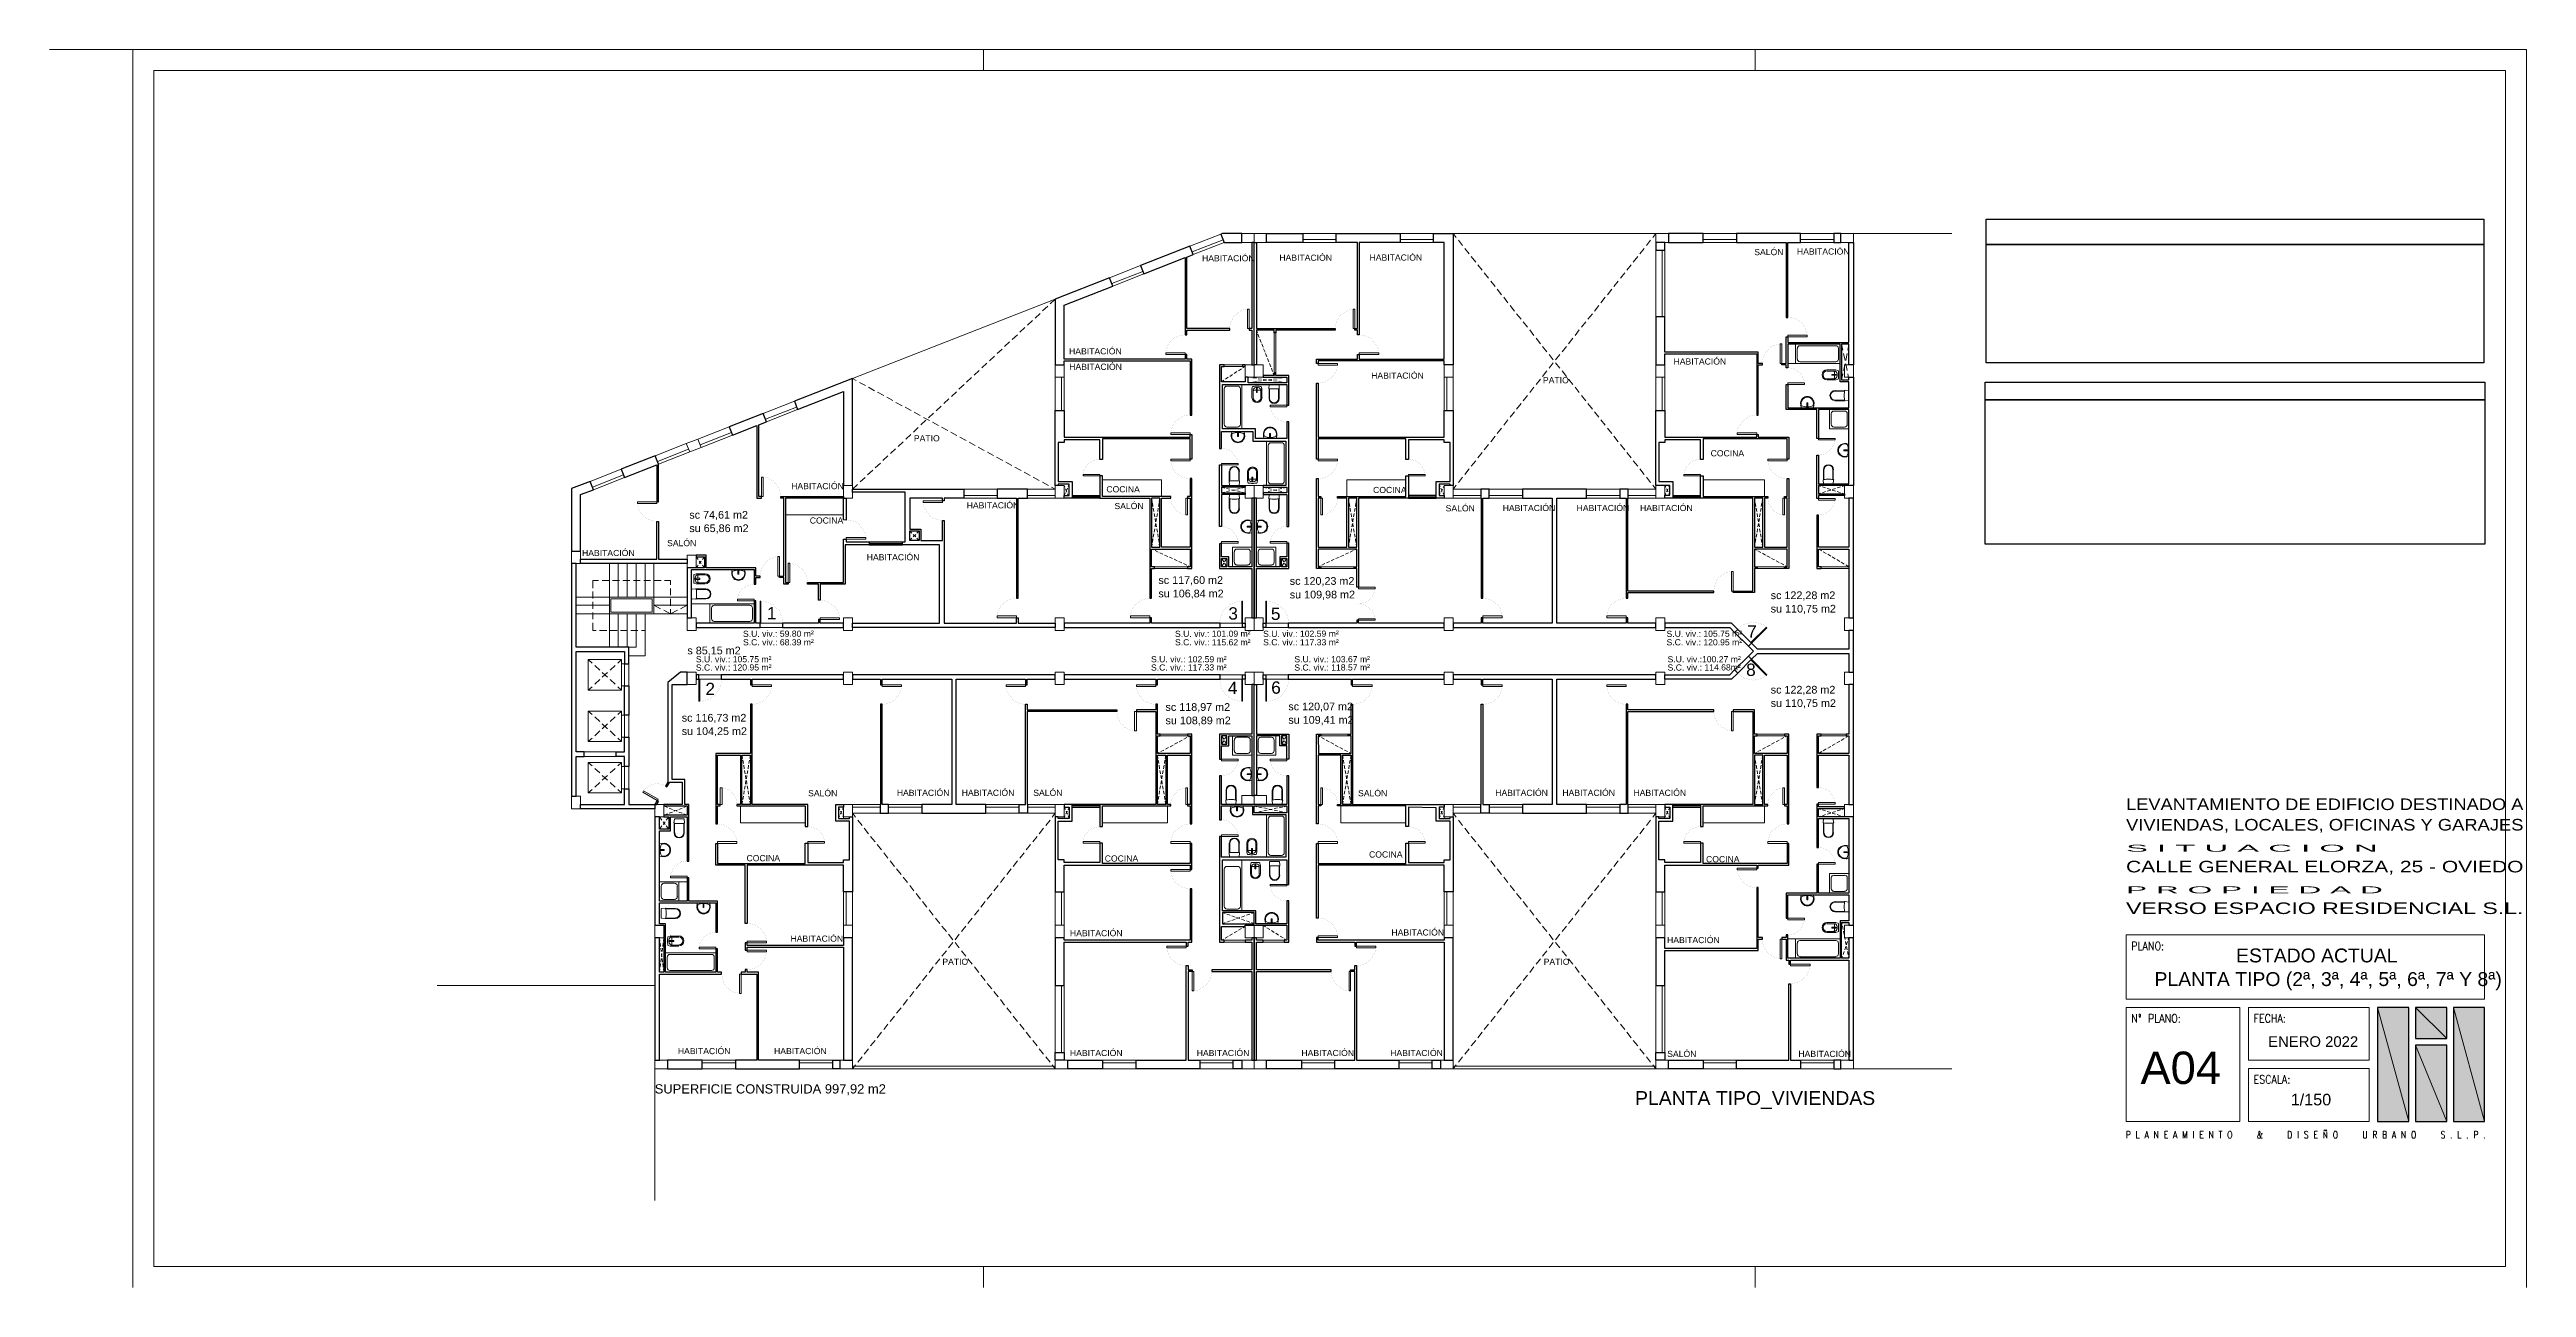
# Model space of a CAD drawing. Header units: millimetres. Extents: x 158 to 1000, y 519 to 900.
# Drawn here: x 158 to 752, y 602 to 898 of the extents above; entities that cross this region are included whole.
import ezdxf

# ---------------------------------------------------------------- set-up
doc = ezdxf.new("R2010")
doc.units = ezdxf.units.MM
doc.layers.get('0').update_dxf_attribs({"lineweight": 25})
doc.styles.add('textstyle3', font='Arial.ttf')
doc.styles.add('textstyle4', font='Arial.ttf', dxfattribs={"width": 1.129883})
doc.styles.add('textstyle5', font='Arial.ttf', dxfattribs={"width": 1.135742})
doc.styles.add('textstyle6', font='Arial.ttf', dxfattribs={"width": 3.387695})
doc.styles.add('textstyle7', font='Arial.ttf', dxfattribs={"width": 1.298828})
doc.styles.add('textstyle8', font='Arial.ttf', dxfattribs={"width": 3.267578})
doc.styles.add('textstyle9', font='Arial.ttf', dxfattribs={"width": 1.428711})
picture_1 = doc.add_image_def('image1.png', size_in_pixel=(1887, 67))
picture_2 = doc.add_image_def('image2.png', size_in_pixel=(1887, 546))
picture_3 = doc.add_image_def('image3.png', size_in_pixel=(1879, 447))
picture_4 = doc.add_image_def('image4.png', size_in_pixel=(1879, 96))

msp = doc.modelspace()

# ---------------------------------------------------------------- texts
at = {"color": 18, "true_color": 0x000000, "style": 'textstyle3'}
for s, height, p in [('HABITACIÓN ', 1.4783, (434.34, 847.68)), ('HABITACIÓN ', 1.4783, (452.88, 847.81)), ('HABITACIÓN', 1.478, (474.51, 847.85)), ('SALÓN', 1.478, (566.76, 849.16)), ('HABITACIÓN', 1.478, (577, 849.29)), ('HABITACIÓN', 1.478, (402.46, 825.37)), ('HABITACIÓN', 1.478, (402.51, 821.65)), ('HABITACIÓN', 1.478, (474.9, 819.53)), ('PATIO', 1.478, (516.09, 818.43)), ('HABITACIÓN', 1.478, (547.41, 822.92)), ('PATIO', 1.478, (365.25, 804.5)), ('COCINA', 1.478, (556.3, 800.9)), ('HABITACIÓN ', 1.4783, (335.83, 793.03)), ('HABITACIÓN', 1.478, (377.91, 788.42)), ('COCINA ', 1.478, (411.4, 792.27)), ('SALÓN', 1.478, (413.34, 788.25)), ('COCINA', 1.478, (475.36, 792.1)), ('sc 74,61 m2', 1.8478, (311.4, 785.96)), ('su 65,86 m2', 1.8478, (311.4, 782.74)), ('COCINA', 1.478, (340.28, 784.78)), ('SALÓN ', 1.478, (492.76, 787.7)), ('HABITACIÓN', 1.478, (506.43, 787.78)), ('HABITACIÓN ', 1.4783, (524.17, 787.78)), ('HABITACIÓN', 1.478, (539.37, 787.78)), ('HABITACIÓN', 1.478, (285.67, 776.99)), ('SALÓN', 1.478, (306.07, 779.36)), ('HABITACIÓN', 1.478, (353.95, 775.97)), ('HABITACIÓN', 1.478, (353.95, 775.97)), ('sc 117,60 m2', 1.8478, (423.88, 770.3)), ('su 106,84 m2', 1.8478, (423.88, 767.08)), ('sc 120,23 m2', 1.8478, (455.38, 770.09)), ('su 109,98 m2', 1.8478, (455.38, 766.83)), ('sc 122,28 m2', 1.8478, (570.7, 766.66)), ('1', 2.96, (329.99, 761.79)), ('3', 2.96, (440.65, 761.75)), ('5', 2.96, (450.85, 761.66)), ('7', 2.96, (565.07, 757.43)), ('su 110,75 m2', 1.8478, (570.7, 763.44)), ('s 85,15 m2', 1.848, (310.94, 753.41)), ('S.C. viv.: 68.39 m² ', 1.4783, (324.27, 755.57)), ('S.C. viv.: 115.62 m² ', 1.4783, (427.86, 755.57)), ('S.C. viv.: 117.33 m² ', 1.4783, (448.99, 755.57)), ('S.C. viv.: 120.95 m² ', 1.4783, (545.72, 755.57)), ('S.U. viv.: 105.75 m² ', 1.4783, (312.97, 751.5)), ('S.U. viv.: 102.59 m² ', 1.4783, (422.11, 751.5)), ('S.U. viv.: 103.67 m² ', 1.4783, (456.48, 751.5)), ('S.U. viv.:100.27 m² ', 1.4783, (545.97, 751.5)), ('8', 2.96, (564.81, 748.24)), ('2', 2.96, (315.26, 743.63)), ('4', 2.96, (440.52, 743.88)), ('6', 2.96, (450.93, 743.97)), ('sc 122,28 m2', 1.8478, (570.7, 744.01)), ('su 110,75 m2', 1.8478, (570.7, 740.79)), ('sc 116,73 m2', 1.8478, (309.58, 737.28)), ('sc 118,97 m2', 1.8478, (425.58, 739.86)), ('su 108,89 m2', 1.8478, (425.58, 736.64)), ('sc 120,07 m2', 1.8478, (455.04, 739.99)), ('su 109,41 m2', 1.8478, (455.04, 736.77)), ('su 104,25 m2', 1.8478, (309.58, 734.06)), ('SALÓN ', 1.478, (339.89, 719.37)), ('HABITACIÓN ', 1.4783, (361.15, 719.46)), ('HABITACIÓN ', 1.4783, (376.72, 719.46)), ('SALÓN', 1.478, (393.87, 719.46)), ('SALÓN', 1.478, (471.76, 719.37)), ('HABITACIÓN', 1.478, (504.66, 719.46)), ('HABITACIÓN', 1.478, (520.74, 719.46)), ('HABITACIÓN', 1.478, (537.8, 719.46)), ('COCINA ', 1.478, (325.12, 703.79)), ('COCINA', 1.478, (411.01, 703.71)), ('COCINA ', 1.478, (474.39, 704.68)), ('COCINA ', 1.478, (555.2, 703.54)), ('HABITACIÓN', 1.478, (335.66, 684.49)), ('HABITACIÓN', 1.478, (402.67, 685.8)), ('HABITACIÓN', 1.478, (479.76, 685.97)), ('HABITACIÓN', 1.478, (545.85, 684.15)), ('PATIO ', 1.478, (372.07, 678.94)), ('PATIO', 1.478, (516.26, 678.94)), ('PLANTA TIPO (2ª, 3ª, 4ª, 5ª, 6ª, 7ª Y 8ª)', 3.3258, (662.73, 673.86)), ('ESTADO ACTUAL', 3.3258, (682.29, 679.53)), ('HABITACIÓN ', 1.4783, (308.65, 657.52)), ('HABITACIÓN', 1.478, (331.72, 657.52)), ('ENERO 2022', 2.55, (689.99, 659.26)), ('HABITACIÓN ', 1.4783, (402.67, 657.06)), ('HABITACIÓN', 1.478, (433.07, 657.06)), ('HABITACIÓN ', 1.4783, (458.17, 657.06)), ('HABITACIÓN', 1.478, (479.47, 657.06)), ('SALÓN', 1.478, (545.89, 656.84)), ('HABITACIÓN', 1.478, (577.34, 656.84)), ('SUPERFICIE CONSTRUIDA 997,92 m2', 2.2174, (303.11, 648.08)), ('PLANTA TIPO_VIVIENDAS', 3.3258, (538.18, 645.33)), ('1/150', 2.772, (695.41, 645.24))]:
    msp.add_text(s, height=height, dxfattribs=at).set_placement(p)
for s, rotation, p in [('S.U. viv.: 59.80 m² ', 0.15928, (324.27, 757.6)), ('S.U. viv.: 101.09 m² ', 0.1484, (427.86, 757.6)), ('S.U. viv.: 102.59 m² ', 0.1484, (448.99, 757.6)), ('S.U. viv.: 105.75 m² ', 0.1484, (545.72, 757.6)), ('S.C. viv.: 120.95 m²', 0.1484, (312.97, 749.51)), ('S.C. viv.: 117.33 m² ', 0.1484, (422.11, 749.51)), ('S.C. viv.: 118.57 m² ', 0.1484, (456.48, 749.51)), ('S.C. viv.: 114.68m² ', 0.15355, (545.97, 749.51))]:
    msp.add_text(s, height=1.4783, rotation=rotation, dxfattribs=at).set_placement(p)
at = {"color": 18, "true_color": 0x000000}
for s, style, width, p in [('LEVANTAMIENTO DE EDIFICIO DESTINADO A', 'textstyle4', 1.129883, (655.91, 716.07)), ('VIVIENDAS, LOCALES, OFICINAS Y GARAJES', 'textstyle5', 1.135742, (655.91, 711.16)), ('CALLE GENERAL ELORZA, 25 - OVIEDO', 'textstyle7', 1.298828, (655.91, 701.12)), ('VERSO ESPACIO RESIDENCIAL S.L.', 'textstyle9', 1.428711, (655.91, 691.13))]:
    msp.add_text(s, height=2.7715, dxfattribs=dict(at, style=style, width=width)).set_placement(p)
at = {"color": 252}
for s, style, width, p in [('S I T U A C I O N ', 'textstyle6', 3.387695, (655.91, 706.08)), ('P R O P I E D A D ', 'textstyle8', 3.267578, (655.91, 696.09))]:
    msp.add_text(s, height=1.6629, dxfattribs=dict(at, style=style, width=width)).set_placement(p)
at = {"color": 151, "true_color": 0x94b5e0, "style": 'textstyle3'}
msp.add_text('A04', height=7.76, dxfattribs=at).set_placement((659.38, 650.37))

# ---------------------------------------------------------------- hatches: boundary and pattern name
at = {"true_color": 0x94b5e0, "transparency": 33554560}
h = msp.add_hatch(color=151, dxfattribs=at)
h.paths.add_polyline_path([(723.73, 668.74), (716.2, 668.74), (723.73, 641.39)], flags=0)
h.paths.add_polyline_path([(716.2, 668.74), (723.73, 641.39), (716.2, 641.39)], flags=0)
at = {"true_color": 0xf7d417, "transparency": 33554560}
h = msp.add_hatch(color=40, dxfattribs=at)
h.paths.add_polyline_path([(732.83, 668.74), (725.3, 668.74), (732.83, 661.25)], flags=0)
h.paths.add_polyline_path([(725.3, 668.74), (732.83, 661.25), (725.3, 661.25)], flags=0)
at = {"true_color": 0x002469, "transparency": 33554560}
h = msp.add_hatch(color=166, dxfattribs=at)
h.paths.add_polyline_path([(741.89, 668.74), (734.4, 668.74), (741.89, 641.39)], flags=0)
h.paths.add_polyline_path([(734.4, 668.74), (741.89, 641.39), (734.4, 641.39)], flags=0)
at = {"true_color": 0x5a5a5a, "transparency": 33554560}
h = msp.add_hatch(color=251, dxfattribs=at)
h.paths.add_polyline_path([(732.83, 659.64), (725.3, 659.64), (732.83, 641.39)], flags=0)
h.paths.add_polyline_path([(725.3, 659.64), (732.83, 641.39), (725.3, 641.39)], flags=0)

# ---------------------------------------------------------------- linework, layer by layer
at = {"color": 8, "lineweight": 0}
for p, q in [((751.92, 898.48), (157.99, 898.48)), ((177.97, 898.48), (177.97, 601.56)), ((751.92, 601.56), (751.92, 898.48))]:
    msp.add_line(p, q, dxfattribs=at)
at = {"color": 253, "lineweight": 5}
for p, q in [((303.15, 673.95), (250.95, 673.95)), ((303.15, 653.97), (303.15, 622.38))]:
    msp.add_line(p, q, dxfattribs=at)
at = {"color": 251, "lineweight": 5}
for p, q in [((381.97, 606.55), (381.97, 601.56)), ((566.97, 606.55), (566.97, 601.56))]:
    msp.add_line(p, q, dxfattribs=at)
at = {"color": 251, "lineweight": 5, "flags": 128}
for points in [[(381.97, 898.48), (381.97, 893.49)], [(566.97, 898.48), (566.97, 893.49)], [(445.26, 831.55), (445.64, 831.55), (445.64, 836.21), (445.26, 836.21), (445.26, 831.55)], [(470.58, 831.55), (471, 831.55), (471, 836.21), (470.58, 836.21), (470.58, 831.55)], [(430.32, 825.75), (430.32, 825.37), (425.66, 825.37), (425.66, 825.75), (430.32, 825.75)], [(451.65, 830.5), (451.65, 820.97)], [(452.04, 820.97), (452.04, 830.5)], [(472.06, 825.75), (472.06, 825.37), (476.72, 825.37), (476.72, 825.75), (472.06, 825.75)], [(572.98, 823.21), (573.41, 823.21), (573.41, 827.87), (572.98, 827.87), (572.98, 823.21)], [(574.8, 829.95), (574.8, 829.56), (579.46, 829.56), (579.46, 829.95), (574.8, 829.95)], [(439.63, 822.88), (444.03, 822.88)], [(439.63, 822.49), (444.03, 822.49)], [(462.2, 822.75), (462.2, 823.17), (466.85, 823.17), (466.85, 822.75), (462.2, 822.75)], [(574.8, 818.56), (574.8, 818.13), (578.78, 818.13), (578.78, 818.56), (574.8, 818.56)], [(454.7, 812.8), (454.7, 813.22), (450.72, 813.22), (450.72, 812.8), (454.7, 812.8)], [(431.5, 806.53), (431.5, 806.15), (426.85, 806.15), (426.85, 806.53), (431.5, 806.53)], [(567.35, 806.53), (567.35, 806.15), (562.65, 806.15), (562.65, 806.53), (567.35, 806.53)], [(582.13, 804.84), (582.13, 805.22), (586.15, 805.22), (586.15, 804.84), (582.13, 804.84)], [(329.1, 791.29), (328.72, 791.29), (328.72, 795.95), (329.1, 795.95), (329.1, 791.29)], [(409.83, 796.59), (409.83, 796.21), (405.85, 796.21), (405.85, 796.59), (409.83, 796.59)], [(431.5, 799.85), (431.5, 800.23), (426.85, 800.23), (426.85, 799.85), (431.5, 799.85)], [(439, 799.21), (439, 798.83), (442.98, 798.83), (442.98, 799.21), (439, 799.21)], [(462.2, 799.85), (462.2, 800.23), (466.85, 800.23), (466.85, 799.85), (462.2, 799.85)], [(483.87, 796.59), (483.87, 796.21), (487.85, 796.21), (487.85, 796.59), (483.87, 796.59)], [(553.85, 796.59), (553.85, 796.21), (549.87, 796.21), (549.87, 796.59), (553.85, 796.59)], [(574.68, 799.85), (574.68, 800.23), (570.02, 800.23), (570.02, 799.85), (574.68, 799.85)], [(303.61, 789.56), (303.61, 789.98), (298.96, 789.98), (298.96, 789.56), (303.61, 789.56)], [(372.11, 789.81), (372.11, 790.24), (367.45, 790.24), (367.45, 789.81), (372.11, 789.81)], [(430.45, 790.87), (430.83, 790.87), (430.83, 786.89), (430.45, 786.89), (430.45, 790.87)], [(463.25, 790.87), (462.83, 790.87), (462.83, 786.89), (463.25, 786.89), (463.25, 790.87)], [(573.62, 790.87), (574, 790.87), (574, 786.89), (573.62, 786.89), (573.62, 790.87)], [(582.13, 790.41), (582.13, 790.83), (586.15, 790.83), (586.15, 790.41), (582.13, 790.41)], [(349.04, 781.43), (349.04, 781.01), (353.7, 781.01), (353.7, 781.43), (349.04, 781.43)], [(439, 780.46), (439, 780.08), (442.98, 780.08), (442.98, 780.46), (439, 780.46)], [(454.7, 780.46), (454.7, 780.08), (450.72, 780.08), (450.72, 780.46), (454.7, 780.46)], [(296.88, 753.03), (300.78, 753.03), (300.78, 763.14), (310.9, 763.14), (310.9, 775.17), (284.23, 775.17), (284.23, 755.14), (296.88, 755.14), (296.88, 753.03)], [(292.23, 775.17), (292.23, 767.16), (284.23, 767.16)], [(294.34, 775.17), (294.34, 767.16)], [(296.5, 775.17), (296.5, 767.16)], [(298.62, 775.17), (298.62, 767.16)], [(300.78, 775.17), (300.78, 767.16)], [(310.9, 767.16), (302.9, 767.16), (302.9, 775.17)], [(332.61, 772.2), (333.04, 772.2), (333.04, 776.86), (332.61, 776.86), (332.61, 772.2)], [(335.49, 770.64), (335.11, 770.64), (335.11, 775.29), (335.49, 775.29), (335.49, 770.64)], [(422.91, 774.4), (430.83, 774.4)], [(422.91, 774.02), (430.83, 774.02)], [(462.83, 774.4), (470.79, 774.4)], [(462.83, 774.02), (470.79, 774.02)], [(561.34, 768.6), (561.72, 768.6), (561.72, 773.3), (561.34, 773.3), (561.34, 768.6)], [(567.48, 774.4), (574, 774.4)], [(567.48, 774.02), (574, 774.02)], [(582.8, 774.4), (589.45, 774.4)], [(582.8, 774.02), (589.45, 774.02)], [(302.9, 763.14), (302.9, 767.16), (292.23, 767.16), (292.23, 763.14), (302.9, 763.14)], [(302.51, 763.57), (302.51, 766.74), (292.61, 766.74), (292.61, 763.57), (302.51, 763.57)], [(326.98, 766.61), (326.98, 766.23), (322.96, 766.23), (322.96, 766.61), (326.98, 766.61)], [(471.85, 769.15), (471.85, 769.54), (475.87, 769.54), (475.87, 769.15), (471.85, 769.15)], [(292.23, 765.18), (284.23, 765.18)], [(284.23, 763.14), (292.23, 763.14), (292.23, 755.14)], [(294.34, 755.14), (294.34, 763.14)], [(296.5, 755.14), (296.5, 763.14)], [(296.88, 755.14), (298.62, 755.14), (298.62, 763.14)], [(310.9, 765.18), (302.9, 765.18)], [(328.38, 760.9), (328.38, 766.15), (328.55, 766.15), (328.55, 760.9), (328.38, 760.9)], [(342.77, 762.17), (342.77, 761.75), (347.43, 761.75), (347.43, 762.17), (342.77, 762.17)], [(389.85, 762.64), (389.85, 762.21), (385.19, 762.21), (385.19, 762.64), (389.85, 762.64)], [(421.85, 762.64), (421.85, 762.21), (417.2, 762.21), (417.2, 762.64), (421.85, 762.64)], [(444.03, 760.9), (444.03, 766.15), (443.87, 766.15), (443.87, 760.9), (444.03, 760.9)], [(449.66, 760.9), (449.66, 766.15), (449.83, 766.15), (449.83, 760.9), (449.66, 760.9)], [(471.85, 761.96), (471.85, 761.58), (475.87, 761.58), (475.87, 761.96), (471.85, 761.96)], [(501.65, 762.64), (501.65, 762.21), (506.31, 762.21), (506.31, 762.64), (501.65, 762.64)], [(536.07, 762.64), (536.07, 762.21), (531.41, 762.21), (531.41, 762.64), (536.07, 762.64)], [(566.08, 756.07), (569.81, 759.8), (569.68, 759.97), (565.95, 756.24), (566.08, 756.07)], [(287.15, 744.81), (295.15, 744.81), (295.15, 752.14), (287.15, 752.14), (287.15, 744.81)], [(295.15, 745.83), (295.83, 745.83), (295.83, 751.16), (295.15, 751.16), (295.15, 745.83)], [(296.88, 745.83), (296.88, 751.16)], [(566.08, 752.22), (569.81, 748.5), (569.68, 748.37), (565.95, 752.09), (566.08, 752.22)], [(313.69, 747.44), (313.69, 742.15), (313.9, 742.15), (313.9, 747.44), (313.69, 747.44)], [(326.43, 745.7), (326.43, 746.08), (331.09, 746.08), (331.09, 745.7), (326.43, 745.7)], [(357.63, 745.7), (357.63, 746.08), (362.29, 746.08), (362.29, 745.7), (357.63, 745.7)], [(392.05, 745.7), (392.05, 746.08), (387.39, 746.08), (387.39, 745.7), (392.05, 745.7)], [(423.25, 745.7), (423.25, 746.08), (418.59, 746.08), (418.59, 745.7), (423.25, 745.7)], [(444.08, 747.44), (444.08, 742.15), (443.87, 742.15), (443.87, 747.44), (444.08, 747.44)], [(449.62, 747.44), (449.62, 742.15), (449.83, 742.15), (449.83, 747.44), (449.62, 747.44)], [(470.45, 745.7), (470.45, 746.08), (475.11, 746.08), (475.11, 745.7), (470.45, 745.7)], [(501.65, 745.7), (501.65, 746.08), (506.31, 746.08), (506.31, 745.7), (501.65, 745.7)], [(536.07, 745.7), (536.07, 746.08), (531.41, 746.08), (531.41, 745.7), (536.07, 745.7)], [(287.15, 732.49), (295.15, 732.49), (295.15, 739.82), (287.15, 739.82), (287.15, 732.49)], [(295.15, 733.51), (295.83, 733.51), (295.83, 738.84), (295.15, 738.84), (295.15, 733.51)], [(296.88, 733.51), (296.88, 738.84)], [(418.17, 739.69), (418.59, 739.69), (418.59, 735.03), (418.17, 735.03), (418.17, 739.69)], [(561.34, 739.69), (561.72, 739.69), (561.72, 735.03), (561.34, 735.03), (561.34, 739.69)], [(424.31, 734.27), (430.83, 734.27)], [(424.31, 733.89), (430.83, 733.89)], [(462.83, 734.27), (469.39, 734.27)], [(462.83, 733.89), (469.39, 733.89)], [(567.48, 734.27), (574, 734.27)], [(567.48, 733.89), (574, 733.89)], [(582.8, 734.27), (588.81, 734.27)], [(582.8, 733.89), (588.81, 733.89)], [(286.22, 730), (293.84, 730)], [(286.22, 728.94), (293.84, 728.94)], [(287.15, 720.17), (295.15, 720.17), (295.15, 727.5), (287.15, 727.5), (287.15, 720.17)], [(295.15, 721.15), (295.83, 721.15), (295.83, 726.48), (295.15, 726.48), (295.15, 721.15)], [(296.88, 726.48), (296.88, 721.15)], [(439, 727.84), (439, 728.26), (442.98, 728.26), (442.98, 727.84), (439, 727.84)], [(454.7, 727.84), (454.7, 728.26), (450.72, 728.26), (450.72, 727.84), (454.7, 727.84)], [(303.91, 718.69), (303.7, 718.35), (300.23, 720.34), (300.44, 720.68), (303.91, 718.69)], [(319.24, 717.42), (318.81, 717.42), (318.81, 721.4), (319.24, 721.4), (319.24, 717.42)], [(430.45, 717.42), (430.83, 717.42), (430.83, 721.4), (430.45, 721.4), (430.45, 717.42)], [(463.25, 717.42), (462.83, 717.42), (462.83, 721.4), (463.25, 721.4), (463.25, 717.42)], [(573.62, 717.42), (574, 717.42), (574, 721.4), (573.62, 721.4), (573.62, 717.42)], [(582.13, 717.89), (582.13, 717.51), (586.15, 717.51), (586.15, 717.89), (582.13, 717.89)], [(318.18, 708.49), (318.18, 708.07), (322.83, 708.07), (322.83, 708.49), (318.18, 708.49)], [(339.85, 708.53), (339.85, 708.11), (343.83, 708.11), (343.83, 708.53), (339.85, 708.53)], [(409.83, 708.53), (409.83, 708.11), (405.85, 708.11), (405.85, 708.53), (409.83, 708.53)], [(431.5, 708.49), (431.5, 708.07), (426.85, 708.07), (426.85, 708.49), (431.5, 708.49)], [(439, 710.14), (439, 709.72), (442.98, 709.72), (442.98, 710.14), (439, 710.14)], [(462.2, 708.49), (462.2, 708.07), (466.85, 708.07), (466.85, 708.49), (462.2, 708.49)], [(483.87, 708.53), (483.87, 708.11), (487.85, 708.11), (487.85, 708.53), (483.87, 708.53)], [(553.85, 708.53), (553.85, 708.11), (549.87, 708.11), (549.87, 708.53), (553.85, 708.53)], [(574.68, 708.49), (574.68, 708.07), (570.02, 708.07), (570.02, 708.49), (574.68, 708.49)], [(431.5, 701.42), (431.5, 701.84), (426.85, 701.84), (426.85, 701.42), (431.5, 701.42)], [(567.35, 701.76), (567.35, 702.14), (562.65, 702.14), (562.65, 701.76), (567.35, 701.76)], [(582.13, 703.5), (582.13, 703.07), (586.15, 703.07), (586.15, 703.5), (582.13, 703.5)], [(310.9, 700.24), (310.9, 699.81), (306.92, 699.81), (306.92, 700.24), (310.9, 700.24)], [(454.7, 697.87), (454.7, 698.25), (450.72, 698.25), (450.72, 697.87), (454.7, 697.87)], [(574.8, 689.74), (574.8, 690.16), (578.78, 690.16), (578.78, 689.74), (574.8, 689.74)], [(317.75, 683.18), (317.75, 682.75), (313.77, 682.75), (313.77, 683.18), (317.75, 683.18)], [(325.25, 684.61), (325.25, 684.23), (329.9, 684.23), (329.9, 684.61), (325.25, 684.61)], [(430.57, 683.01), (430.57, 683.43), (425.92, 683.43), (425.92, 683.01), (430.57, 683.01)], [(444.71, 684.83), (439.63, 684.83)], [(439.63, 684.4), (444.71, 684.4)], [(448.99, 684.83), (454.07, 684.83)], [(448.99, 684.4), (454.07, 684.4)], [(462.2, 685.88), (462.2, 685.5), (466.85, 685.5), (466.85, 685.88), (462.2, 685.88)], [(471.38, 683.01), (471.38, 683.43), (476.04, 683.43), (476.04, 683.01), (471.38, 683.01)], [(572.98, 685.08), (573.41, 685.08), (573.41, 680.42), (572.98, 680.42), (572.98, 685.08)], [(325.25, 682.07), (325.25, 682.5), (329.9, 682.5), (329.9, 682.07), (325.25, 682.07)], [(432.39, 677.38), (431.97, 677.38), (431.97, 672.68), (432.39, 672.68), (432.39, 677.38)], [(469.6, 677.38), (469.98, 677.38), (469.98, 672.68), (469.6, 672.68), (469.6, 677.38)], [(575.48, 678.69), (575.48, 679.11), (580.14, 679.11), (580.14, 678.69), (575.48, 678.69)], [(323.43, 676.74), (323.85, 676.74), (323.85, 672.08), (323.43, 672.08), (323.43, 676.74)]]:
    msp.add_lwpolyline(points, dxfattribs=at)
at = {"color": 18, "lineweight": 18, "true_color": 0x000000, "flags": 128}
for points in [[(182.96, 606.55), (746.93, 606.55), (746.93, 893.49), (182.96, 893.49), (182.96, 606.55)], [(443.87, 854.37), (446.83, 854.37), (446.83, 852.21), (443.87, 852.21), (443.87, 854.37)], [(446.83, 852.21), (449.83, 852.21), (449.83, 854.37), (446.83, 854.37), (446.83, 852.21)], [(546.18, 852.21), (543.18, 852.21), (543.18, 854.37), (546.18, 854.37), (546.18, 852.21)], [(587.54, 852.21), (590.55, 852.21), (590.55, 854.37), (587.54, 854.37), (587.54, 852.21)], [(401.32, 822.88), (399.16, 822.88), (399.16, 819.87), (401.32, 819.87), (401.32, 822.88)], [(444.71, 819.87), (446.83, 819.87), (446.83, 822.88), (444.71, 822.88), (444.71, 819.87)], [(446.83, 822.88), (448.99, 822.88), (448.99, 819.87), (446.83, 819.87), (446.83, 822.88)], [(492.38, 822.88), (494.54, 822.88), (494.54, 819.87), (492.38, 819.87), (492.38, 822.88)], [(545.34, 819.87), (543.18, 819.87), (543.18, 822.88), (545.34, 822.88), (545.34, 819.87)], [(588.39, 819.87), (590.55, 819.87), (590.55, 822.88), (588.39, 822.88), (588.39, 819.87)], [(311.49, 801.96), (310.68, 803.95), (313.48, 805.05), (314.28, 803.06), (311.49, 801.96)], [(348.36, 793.88), (350.52, 793.88), (350.52, 790.87), (348.36, 790.87), (348.36, 793.88)], [(399.16, 790.87), (401.32, 790.87), (401.32, 793.88), (399.16, 793.88), (399.16, 790.87)], [(444.71, 790.87), (446.83, 790.87), (446.83, 793.88), (444.71, 793.88), (444.71, 790.87)], [(446.83, 793.88), (448.99, 793.88), (448.99, 790.87), (446.83, 790.87), (446.83, 793.88)], [(492.38, 790.87), (494.54, 790.87), (494.54, 793.88), (492.38, 793.88), (492.38, 790.87)], [(545.34, 793.88), (543.18, 793.88), (543.18, 790.87), (545.34, 790.87), (545.34, 793.88)], [(588.39, 793.88), (590.55, 793.88), (590.55, 790.87), (588.39, 790.87), (588.39, 793.88)], [(285.28, 775.17), (283.17, 775.17), (283.17, 778.17), (285.28, 778.17), (285.28, 775.17)], [(313.01, 777.2), (310.9, 777.2), (310.9, 774.19), (313.01, 774.19), (313.01, 777.2)], [(313.01, 759.16), (310.9, 759.16), (310.9, 762.17), (313.01, 762.17), (313.01, 759.16)], [(350.52, 759.16), (348.36, 759.16), (348.36, 762.17), (350.52, 762.17), (350.52, 759.16)], [(401.32, 762.17), (399.16, 762.17), (399.16, 759.16), (401.32, 759.16), (401.32, 762.17)], [(446.83, 762.17), (444.71, 762.17), (444.71, 759.16), (446.83, 759.16), (446.83, 762.17)], [(446.83, 759.16), (448.99, 759.16), (448.99, 762.17), (446.83, 762.17), (446.83, 759.16)], [(492.38, 759.16), (494.54, 759.16), (494.54, 762.17), (492.38, 762.17), (492.38, 759.16)], [(545.34, 759.16), (543.18, 759.16), (543.18, 762.17), (545.34, 762.17), (545.34, 759.16)], [(588.39, 759.16), (590.55, 759.16), (590.55, 762.17), (588.39, 762.17), (588.39, 759.16)], [(313.01, 746.17), (310.9, 746.17), (310.9, 749.17), (313.01, 749.17), (313.01, 746.17)], [(350.52, 746.17), (348.36, 746.17), (348.36, 749.17), (350.52, 749.17), (350.52, 746.17)], [(401.32, 749.17), (399.16, 749.17), (399.16, 746.17), (401.32, 746.17), (401.32, 749.17)], [(446.83, 749.17), (444.71, 749.17), (444.71, 746.17), (446.83, 746.17), (446.83, 749.17)], [(448.99, 749.17), (446.83, 749.17), (446.83, 746.17), (448.99, 746.17), (448.99, 749.17)], [(494.54, 746.17), (492.38, 746.17), (492.38, 749.17), (494.54, 749.17), (494.54, 746.17)], [(543.18, 746.17), (545.34, 746.17), (545.34, 749.17), (543.18, 749.17), (543.18, 746.17)], [(588.39, 749.17), (590.55, 749.17), (590.55, 746.17), (588.39, 746.17), (588.39, 749.17)], [(283.17, 716.36), (285.28, 716.36), (285.28, 719.37), (283.17, 719.37), (283.17, 716.36)], [(443.87, 719.54), (446.83, 719.54), (446.83, 717.42), (443.87, 717.42), (443.87, 719.54)], [(446.83, 719.54), (449.83, 719.54), (449.83, 717.42), (446.83, 717.42), (446.83, 719.54)], [(303.15, 714.42), (305.31, 714.42), (305.31, 717.42), (303.15, 717.42), (303.15, 714.42)], [(350.52, 717.42), (348.36, 717.42), (348.36, 714.42), (350.52, 714.42), (350.52, 717.42)], [(401.32, 717.42), (399.16, 717.42), (399.16, 714.42), (401.32, 714.42), (401.32, 717.42)], [(494.54, 717.42), (492.38, 717.42), (492.38, 714.42), (494.54, 714.42), (494.54, 717.42)], [(545.34, 717.42), (543.18, 717.42), (543.18, 714.42), (545.34, 714.42), (545.34, 717.42)], [(588.39, 717.42), (590.55, 717.42), (590.55, 714.42), (588.39, 714.42), (588.39, 717.42)], [(305.31, 685.42), (303.15, 685.42), (303.15, 688.42), (305.31, 688.42), (305.31, 685.42)], [(348.36, 685.42), (350.52, 685.42), (350.52, 688.42), (348.36, 688.42), (348.36, 685.42)], [(399.16, 685.42), (401.32, 685.42), (401.32, 688.42), (399.16, 688.42), (399.16, 685.42)], [(444.71, 685.42), (446.83, 685.42), (446.83, 688.42), (444.71, 688.42), (444.71, 685.42)], [(446.83, 688.42), (448.99, 688.42), (448.99, 685.42), (446.83, 685.42), (446.83, 688.42)], [(492.38, 685.42), (494.54, 685.42), (494.54, 688.42), (492.38, 688.42), (492.38, 685.42)], [(545.34, 688.42), (543.18, 688.42), (543.18, 685.42), (545.34, 685.42), (545.34, 688.42)], [(588.39, 685.42), (590.55, 685.42), (590.55, 688.42), (588.39, 688.42), (588.39, 685.42)], [(303.15, 653.97), (306.15, 653.97), (306.15, 656.08), (303.15, 656.08), (303.15, 653.97)], [(347.51, 653.97), (350.52, 653.97), (350.52, 656.08), (347.51, 656.08), (347.51, 653.97)], [(402.17, 653.97), (399.16, 653.97), (399.16, 656.08), (402.17, 656.08), (402.17, 653.97)], [(443.87, 653.97), (446.83, 653.97), (446.83, 656.08), (443.87, 656.08), (443.87, 653.97)], [(446.83, 656.08), (449.83, 656.08), (449.83, 653.97), (446.83, 653.97), (446.83, 656.08)], [(494.54, 653.97), (491.53, 653.97), (491.53, 656.08), (494.54, 656.08), (494.54, 653.97)], [(543.18, 653.97), (546.18, 653.97), (546.18, 656.08), (543.18, 656.08), (543.18, 653.97)], [(587.54, 653.97), (590.55, 653.97), (590.55, 656.08), (587.54, 656.08), (587.54, 653.97)]]:
    msp.add_lwpolyline(points, dxfattribs=at)
at = {"color": 18, "lineweight": 25, "true_color": 0x000000, "flags": 128}
for points in [[(420.37, 844.68), (430.32, 848.57), (430.32, 830.03), (430.7, 830.03), (430.7, 831.17), (440.99, 831.17), (440.99, 831.55), (430.7, 831.55), (430.7, 848.7), (432.18, 849.29), (431.42, 851.28), (419.61, 846.67), (420.37, 844.68)], [(438.87, 854.2), (439.63, 852.21), (443.87, 852.21), (443.87, 854.37), (439.25, 854.37), (438.87, 854.2)], [(446.83, 822.88), (446.83, 852.21), (447.38, 852.21), (447.38, 831.55), (466.3, 831.55), (466.3, 831.17), (452.04, 831.17), (452.04, 830.5), (451.65, 830.5), (451.65, 831.17), (447.38, 831.17), (447.38, 822.88), (446.83, 822.88), (446.83, 852.21), (446.32, 852.21), (446.32, 831.55), (445.64, 831.55), (445.64, 831.17), (446.32, 831.17), (446.32, 822.88), (446.83, 822.88)], [(449.83, 852.21), (449.83, 854.37), (458.51, 854.37), (458.51, 852.21), (449.83, 852.21)], [(489.84, 852.21), (489.84, 854.37), (494.54, 854.37), (494.54, 822.88), (492.38, 822.88), (492.38, 823.81), (462.2, 823.81), (462.2, 823.17), (461.77, 823.17), (461.77, 824.23), (471.64, 824.23), (471.64, 825.37), (472.06, 825.37), (472.06, 824.23), (492.38, 824.23), (492.38, 852.21), (489.84, 852.21)], [(466.51, 852.21), (466.51, 854.37), (481.84, 854.37), (481.84, 852.21), (472.06, 852.21), (472.06, 830.03), (471.64, 830.03), (471.64, 831.17), (471, 831.17), (471, 831.55), (471.64, 831.55), (471.64, 852.21), (466.51, 852.21)], [(545.34, 852.21), (543.18, 852.21), (543.18, 850.35), (545.34, 850.35), (545.34, 852.21)], [(554.52, 852.21), (554.52, 854.37), (546.18, 854.37), (546.18, 852.21), (554.52, 852.21)], [(577.85, 852.21), (577.85, 854.37), (562.53, 854.37), (562.53, 852.21), (574.38, 852.21), (574.38, 834.22), (574.8, 834.22), (574.8, 852.21), (577.85, 852.21)], [(588.39, 791.51), (582.13, 791.51), (582.13, 790.83), (581.74, 790.83), (581.74, 801.2), (582.13, 801.2), (582.13, 794.3), (589.45, 794.3), (589.45, 812.17), (582.13, 812.17), (582.13, 805.22), (581.74, 805.22), (581.74, 812.17), (574.38, 812.17), (574.38, 818.13), (574.8, 818.13), (574.8, 812.55), (589.45, 812.55), (589.45, 818.81), (587.33, 818.81), (587.33, 827.83), (574.8, 827.83), (574.8, 822.16), (574.38, 822.16), (574.38, 822.83), (573.41, 822.83), (573.41, 823.21), (574.38, 823.21), (574.38, 829.56), (574.8, 829.56), (574.8, 828.21), (589.45, 828.21), (589.45, 852.21), (590.55, 852.21), (590.55, 822.88), (589.45, 822.88), (589.45, 827.83), (587.71, 827.83), (587.71, 819.23), (589.45, 819.23), (589.45, 819.87), (590.55, 819.87), (590.55, 793.88), (582.13, 793.88), (582.13, 791.89), (588.39, 791.89), (588.39, 791.51)], [(587.54, 852.21), (587.54, 854.37), (585.85, 854.37), (585.85, 852.21), (587.54, 852.21)], [(431.5, 810.81), (431.93, 810.81), (431.93, 824.23), (430.7, 824.23), (430.7, 825.37), (430.32, 825.37), (430.32, 824.23), (401.32, 824.23), (401.32, 837.18), (412.92, 841.76), (412.16, 843.75), (399.16, 838.62), (399.16, 822.88), (401.32, 822.88), (401.32, 823.81), (431.5, 823.81), (431.5, 810.81)], [(545.34, 834.35), (543.18, 834.35), (543.18, 822.88), (545.34, 822.88), (545.34, 825.5), (567.35, 825.5), (567.35, 810.81), (567.73, 810.81), (567.73, 822.83), (568.75, 822.83), (568.75, 823.21), (567.73, 823.21), (567.73, 825.88), (545.34, 825.88), (545.34, 834.35)], [(439.63, 822.49), (439.63, 822.88), (438.57, 822.88), (438.57, 802.81), (439, 802.81), (439, 806.83), (446.53, 806.83), (446.53, 804.55), (454.45, 804.55), (454.45, 793.88), (448.99, 793.88), (448.99, 793.5), (454.7, 793.5), (454.7, 792.14), (448.99, 792.14), (448.99, 791.76), (454.7, 791.76), (454.7, 784.06), (455.13, 784.06), (455.13, 809.2), (454.7, 809.2), (454.7, 805.22), (447.17, 805.22), (447.17, 807.51), (439.25, 807.51), (439.25, 818.13), (454.7, 818.13), (454.7, 813.22), (455.13, 813.22), (455.13, 820.29), (452.04, 820.29), (452.04, 820.97), (451.65, 820.97), (451.65, 820.29), (449.07, 820.29), (448.99, 820.29), (448.99, 819.87), (454.7, 819.87), (454.7, 818.56), (445.39, 818.56), (445.39, 819.87), (444.71, 819.87), (444.71, 818.81), (439, 818.81), (439, 822.49), (439.63, 822.49)], [(444.71, 822.88), (444.03, 822.88), (444.03, 822.49), (444.71, 822.49), (444.71, 822.88)], [(336.59, 814.11), (337.35, 812.12), (348.36, 816.44), (348.36, 793.88), (350.52, 793.96), (350.52, 819.57), (336.59, 814.11)], [(461.77, 818.47), (462.2, 818.47), (462.2, 805.48), (492.38, 805.48), (492.38, 811.87), (494.54, 811.87), (494.54, 793.88), (493.86, 793.88), (493.86, 794.22), (491.19, 794.22), (491.19, 791.55), (492.38, 791.55), (492.38, 790.87), (490.52, 790.87), (490.52, 794.89), (493.86, 794.89), (493.86, 804.21), (492.38, 804.21), (492.38, 804.84), (483.87, 804.84), (483.87, 800.18), (483.19, 800.18), (483.19, 805.1), (462.2, 805.1), (462.2, 800.23), (461.77, 800.23), (461.77, 818.47)], [(321.73, 805.98), (327.62, 808.31), (327.62, 790.87), (328.72, 790.87), (328.72, 791.29), (328.04, 791.29), (328.04, 808.44), (329.9, 809.2), (329.14, 811.19), (320.93, 807.97), (321.73, 805.98)], [(399.16, 793.88), (399.16, 811.87), (401.32, 811.87), (401.32, 805.48), (431.5, 805.48), (431.5, 806.15), (431.93, 806.15), (431.93, 800.23), (431.5, 800.23), (431.5, 805.1), (410.51, 805.1), (410.51, 800.18), (409.83, 800.18), (409.83, 804.84), (401.32, 804.84), (401.32, 804.21), (399.84, 804.21), (399.84, 794.89), (403.18, 794.89), (403.18, 790.87), (401.32, 790.87), (401.32, 791.55), (402.51, 791.55), (402.51, 794.22), (399.84, 794.22), (399.84, 793.88), (399.16, 793.88)], [(543.18, 811.87), (545.34, 811.87), (545.34, 805.48), (567.35, 805.48), (567.35, 806.15), (567.73, 806.15), (567.73, 805.48), (575.06, 805.48), (575.06, 800.23), (574.68, 800.23), (574.68, 805.1), (554.52, 805.1), (554.52, 800.18), (553.85, 800.18), (553.85, 804.84), (545.34, 804.84), (545.34, 804.21), (543.86, 804.21), (543.86, 794.89), (547.2, 794.89), (547.2, 790.87), (545.34, 790.87), (545.34, 791.63), (546.52, 791.63), (546.52, 793.88), (543.18, 793.88), (543.18, 811.87)], [(295.87, 795.82), (303.61, 798.87), (303.61, 789.98), (304.04, 789.98), (304.04, 799.04), (303.23, 801.03), (295.19, 797.9), (295.06, 797.81), (295.87, 795.82)], [(421.85, 766.87), (422.23, 766.87), (422.23, 774.02), (422.91, 774.02), (422.91, 774.4), (422.23, 774.4), (422.23, 778.68), (431.5, 778.68), (431.5, 774.4), (430.83, 774.4), (430.83, 774.02), (431.93, 774.02), (431.93, 795.57), (431.5, 795.57), (431.5, 791.29), (430.83, 791.29), (430.83, 790.87), (431.5, 790.87), (431.5, 779.1), (424.65, 779.1), (424.65, 790.83), (424.65, 790.87), (426.85, 790.87), (426.85, 791.29), (410.51, 791.29), (410.51, 796.21), (409.83, 796.21), (409.83, 790.87), (421.85, 790.87), (421.85, 766.87)], [(438.57, 798.83), (439, 798.83), (439, 793.88), (444.71, 793.88), (444.71, 793.5), (439, 793.5), (439, 792.14), (444.71, 792.14), (444.71, 791.76), (439, 791.76), (439, 784.06), (438.57, 784.06), (438.57, 798.83)], [(483.19, 796.21), (483.87, 796.21), (483.87, 790.87), (471.85, 790.87), (471.85, 769.54), (471.47, 769.54), (471.47, 774.02), (470.79, 774.02), (470.79, 774.4), (471.47, 774.4), (471.47, 778.68), (462.2, 778.68), (462.2, 774.4), (462.83, 774.4), (462.83, 774.02), (461.77, 774.02), (461.77, 795.57), (462.2, 795.57), (462.2, 791.29), (462.83, 791.29), (462.83, 790.87), (462.2, 790.87), (462.2, 779.1), (469.05, 779.1), (469.05, 790.87), (466.85, 790.87), (466.85, 791.29), (483.19, 791.29), (483.19, 796.21)], [(553.85, 796.21), (554.52, 796.21), (554.52, 791.29), (570.02, 791.29), (570.02, 790.87), (569.21, 790.87), (569.21, 779.1), (574.68, 779.1), (574.68, 790.87), (574, 790.87), (574, 791.29), (574.68, 791.29), (574.68, 795.57), (575.06, 795.57), (575.06, 774.02), (574, 774.02), (574, 774.4), (574.68, 774.4), (574.68, 778.68), (566.8, 778.68), (566.8, 774.4), (567.48, 774.4), (567.48, 774.02), (566.8, 774.02), (566.8, 768.22), (561.72, 768.22), (561.72, 768.6), (566.38, 768.6), (566.38, 790.87), (553.85, 790.87), (553.85, 796.21)], [(283.17, 778.17), (285.28, 778.17), (285.28, 791.72), (288.42, 792.9), (287.61, 794.89), (283.17, 793.16), (283.17, 778.17)], [(333.38, 791.29), (348.36, 791.29), (348.36, 790.87), (334.43, 790.87), (334.43, 770.64), (335.11, 770.64), (335.11, 770.21), (334.05, 770.21), (334.05, 771.82), (333.04, 771.82), (333.04, 772.2), (334.05, 772.2), (334.05, 790.87), (333.38, 790.87), (333.38, 791.29)], [(349.04, 790.87), (349.04, 785.62), (348.36, 785.71), (348.36, 790.87), (349.04, 790.87)], [(362.5, 779.7), (362.5, 780.37), (363.18, 780.37), (363.18, 792.35), (350.52, 792.35), (350.52, 793.03), (377.19, 793.03), (377.19, 790.87), (372.49, 790.87), (372.49, 790.24), (372.11, 790.24), (372.11, 790.87), (364.24, 790.87), (364.24, 783.42), (366.9, 783.42), (366.9, 780.75), (372.11, 780.75), (372.11, 785.54), (372.49, 785.54), (372.49, 760.9), (389.85, 760.9), (389.85, 762.21), (390.06, 762.21), (390.23, 762.21), (390.23, 760.9), (399.16, 760.9), (399.16, 759.84), (350.52, 759.84), (350.52, 760.9), (371.43, 760.9), (371.43, 779.7), (362.5, 779.7)], [(389.85, 766.87), (390.23, 766.87), (390.23, 790.87), (392.51, 790.87), (392.51, 793.03), (385.19, 793.03), (385.19, 790.87), (389.85, 790.87), (389.85, 766.87)], [(403.18, 791.55), (409.83, 791.55)], [(409.83, 791.21), (403.18, 791.21)], [(409.83, 790.87), (403.18, 790.87)], [(422.23, 790.87), (422.23, 779.1), (424.26, 779.1), (424.26, 790.87), (422.23, 790.87)], [(446.32, 790.87), (446.32, 774.4), (440.73, 774.4), (440.73, 776.82), (439, 776.82), (439, 780.08), (438.57, 779.91), (438.57, 774.02), (446.32, 774.02), (446.32, 762.17), (446.83, 762.17), (446.83, 790.87), (446.32, 790.87)], [(446.83, 762.17), (447.38, 762.17), (447.38, 774.02), (455.13, 774.02), (455.13, 780.08), (454.7, 780.08), (454.7, 776.82), (452.97, 776.82), (452.97, 774.4), (447.38, 774.4), (447.38, 790.87), (446.83, 790.87), (446.83, 762.17)], [(469.43, 790.87), (469.43, 779.1), (471.47, 779.1), (471.47, 790.87), (469.43, 790.87)], [(490.52, 791.55), (483.87, 791.55)], [(483.87, 791.21), (490.52, 791.21)], [(483.87, 790.87), (490.52, 790.87)], [(494.54, 760.9), (494.54, 759.84), (543.18, 759.84), (543.18, 760.9), (536.45, 760.9), (536.45, 762.21), (536.07, 762.21), (536.07, 760.9), (519.39, 760.9), (519.39, 790.87), (526.54, 790.87), (526.54, 793.03), (511.18, 793.03), (511.18, 790.87), (518.33, 790.87), (518.33, 760.9), (501.65, 760.9), (501.65, 762.21), (501.27, 762.21), (501.27, 760.9), (494.54, 760.9)], [(501.27, 766.87), (501.65, 766.87), (501.65, 790.87), (503.17, 790.87), (503.17, 793.03), (501.18, 793.03), (501.18, 790.87), (501.27, 790.87), (501.27, 766.87)], [(536.45, 766.87), (536.45, 768.22), (557.06, 768.22), (557.06, 768.6), (536.45, 768.6), (536.45, 790.87), (536.53, 790.87), (536.53, 793.03), (534.54, 793.03), (534.54, 790.87), (536.07, 790.87), (536.07, 766.87), (536.45, 766.87)], [(547.2, 791.55), (553.85, 791.55)], [(553.85, 791.21), (547.2, 791.21)], [(553.85, 790.87), (547.2, 790.87)], [(566.8, 779.1), (568.79, 779.1), (568.79, 790.87), (566.8, 790.87), (566.8, 779.1)], [(589.45, 762.17), (590.55, 762.17), (590.55, 790.87), (589.45, 790.87), (589.45, 779.1), (582.13, 779.1), (582.13, 786.81), (581.74, 786.81), (581.74, 774.02), (582.8, 774.02), (582.8, 774.4), (582.13, 774.4), (582.13, 778.68), (589.45, 778.68), (589.45, 762.17)], [(285.28, 775.17), (285.28, 776.22), (303.61, 776.22), (303.61, 785.28), (304.04, 785.28), (304.04, 776.22), (310.9, 776.22), (310.9, 775.17), (285.28, 775.17)], [(342.35, 766.4), (342.35, 770.21), (339.77, 770.21), (339.77, 770.64), (348.36, 770.64), (348.36, 781.01), (349.04, 781.01), (349.04, 780.37), (354.5, 780.37), (354.5, 779.7), (348.78, 779.7), (348.78, 770.21), (342.77, 770.21), (342.77, 766.4), (342.35, 766.4)], [(354.5, 780.37), (362.5, 780.37)], [(354.5, 780.03), (362.5, 780.03)], [(354.5, 779.7), (362.5, 779.7)], [(364.24, 780.75), (364.24, 783.04), (366.52, 783.04), (366.52, 780.75), (364.24, 780.75)], [(284.23, 719.37), (284.23, 728.94), (286.22, 728.94), (286.22, 730), (284.23, 730), (284.23, 754.08), (295.83, 754.08), (295.83, 751.16), (296.88, 751.16), (296.88, 755.14), (284.23, 755.14), (284.23, 775.17), (283.17, 775.17), (283.17, 719.37), (284.23, 719.37)], [(310.9, 774.19), (310.9, 762.17), (311.95, 762.17), (311.95, 773.77), (326.98, 773.77), (326.98, 770.21), (327.36, 770.21), (327.36, 771.82), (328.38, 771.82), (328.38, 772.2), (327.36, 772.2), (327.36, 774.19), (315.43, 774.19), (315.43, 777.2), (313.01, 777.2), (313.01, 776.77), (315.04, 776.77), (315.04, 774.19), (310.9, 774.19)], [(439, 776.44), (440.31, 776.44), (440.31, 774.4), (439, 774.4), (439, 776.44)], [(453.39, 776.44), (454.7, 776.44), (454.7, 774.4), (453.39, 774.4), (453.39, 776.44)], [(313.01, 760.9), (313.01, 759.84), (328.38, 759.84), (328.38, 760.9), (327.36, 760.9), (327.36, 766.23), (326.98, 766.23), (326.98, 760.9), (313.01, 760.9)], [(333.71, 760.9), (333.71, 759.84), (348.36, 759.84), (348.36, 760.9), (342.77, 760.9), (342.77, 761.75), (342.35, 761.75), (342.35, 760.9), (333.71, 760.9)], [(401.32, 760.9), (401.32, 759.84), (438.7, 759.84), (438.7, 760.9), (422.23, 760.9), (422.23, 762.21), (421.85, 762.21), (421.85, 760.9), (401.32, 760.9)], [(444.03, 759.84), (444.03, 760.9), (444.71, 760.9), (444.71, 759.84), (444.03, 759.84)], [(448.99, 760.9), (449.66, 760.9), (449.66, 759.84), (448.99, 759.84), (448.99, 760.9)], [(455, 760.9), (455, 759.84), (492.38, 759.84), (492.38, 760.9), (471.85, 760.9), (471.85, 761.41), (471.85, 761.58), (471.47, 761.58), (471.47, 760.9), (455, 760.9)], [(545.34, 759.84), (560.87, 759.84), (562.06, 758.66), (562.82, 759.38), (561.3, 760.9), (545.34, 760.9), (545.34, 759.84)], [(589.45, 749.17), (590.55, 749.17), (590.55, 759.16), (589.45, 759.16), (589.45, 754.68), (567.52, 754.68), (566.08, 756.07), (565.36, 755.35), (566.55, 754.17), (565.36, 752.98), (566.08, 752.22), (567.52, 753.62), (589.45, 753.62), (589.45, 749.17)], [(310.9, 746.17), (310.9, 749.17), (309.25, 749.17), (306.24, 746.68), (306.24, 722.76), (305.69, 721.83), (306.03, 721.61), (306.71, 722.76), (309.71, 722.76), (309.71, 717.42), (305.31, 717.42), (305.31, 717.04), (310.9, 717.04), (310.9, 714.84), (305.31, 714.84), (305.31, 714.42), (306.49, 714.42), (306.49, 711.5), (304.25, 711.5), (304.25, 714.42), (303.15, 714.42), (303.15, 688.42), (305.31, 688.42), (305.31, 677.16), (304.25, 677.16), (304.25, 685.42), (303.15, 685.42), (303.15, 656.08), (304.25, 656.08), (304.25, 676.74), (319.15, 676.74), (319.15, 677.16), (318.18, 677.16), (318.18, 682.75), (317.75, 682.75), (317.75, 677.16), (305.69, 677.16), (305.69, 688.81), (304.25, 688.81), (304.25, 693.84), (317.75, 693.84), (317.75, 686.77), (318.18, 686.77), (318.18, 694.22), (311.28, 694.22), (311.28, 699.81), (310.9, 699.81), (310.9, 694.22), (304.25, 694.22), (304.25, 711.07), (306.92, 711.07), (306.92, 714.42), (310.9, 714.42), (310.9, 703.83), (311.28, 703.83), (311.28, 717.42), (310.35, 717.42), (310.35, 723.43), (307.3, 723.43), (307.3, 746.17), (310.9, 746.17)], [(313.01, 747.44), (313.69, 747.44), (313.69, 748.5), (313.01, 748.5), (313.01, 747.44)], [(348.36, 747.44), (348.36, 748.5), (319.02, 748.5), (319.02, 747.44), (326.05, 747.44), (326.05, 746.08), (326.43, 746.08), (326.43, 747.44), (348.36, 747.44)], [(399.16, 747.44), (399.16, 748.5), (350.52, 748.5), (350.52, 747.44), (357.25, 747.44), (357.25, 746.08), (357.63, 746.08), (357.63, 747.44), (374.31, 747.44), (374.31, 717.42), (367.16, 717.42), (367.16, 715.31), (382.52, 715.31), (382.52, 717.42), (375.37, 717.42), (375.37, 747.44), (392.05, 747.44), (392.05, 746.08), (392.43, 746.08), (392.43, 747.44), (399.16, 747.44)], [(438.7, 747.44), (438.7, 748.5), (401.32, 748.5), (401.32, 747.44), (423.25, 747.44), (423.25, 746.08), (423.63, 746.08), (423.63, 747.44), (438.7, 747.44)], [(444.03, 747.44), (444.03, 748.5), (444.71, 748.5), (444.71, 747.44), (444.03, 747.44)], [(448.99, 747.44), (448.99, 748.5), (449.66, 748.5), (449.66, 747.44), (448.99, 747.44)], [(492.38, 747.44), (492.38, 748.5), (455, 748.5), (455, 747.44), (470.07, 747.44), (470.07, 746.08), (470.45, 746.08), (470.45, 747.44), (492.38, 747.44)], [(511.18, 717.42), (511.18, 715.31), (526.54, 715.31), (526.54, 717.42), (519.39, 717.42), (519.39, 747.44), (543.18, 747.44), (543.18, 748.5), (494.54, 748.5), (494.54, 747.44), (501.27, 747.44), (501.27, 746.08), (501.65, 746.08), (501.65, 747.44), (518.33, 747.44), (518.33, 717.42), (511.18, 717.42)], [(545.34, 747.44), (545.34, 748.5), (560.87, 748.5), (562.06, 749.68), (562.82, 748.92), (561.3, 747.44), (545.34, 747.44)], [(295.83, 738.84), (295.83, 745.83), (296.88, 745.83), (296.88, 738.84), (295.83, 738.84)], [(446.32, 719.54), (446.83, 719.54), (446.83, 746.17), (446.32, 746.17), (446.32, 734.27), (438.57, 734.27), (438.57, 728.26), (439, 728.26), (439, 731.48), (440.73, 731.48), (440.73, 733.89), (446.32, 733.89), (446.32, 719.54)], [(454.7, 728.26), (454.7, 731.48), (452.97, 731.48), (452.97, 733.89), (447.38, 733.89), (447.38, 719.54), (446.83, 719.54), (446.83, 746.17), (447.38, 746.17), (447.38, 734.27), (455.13, 734.27), (455.13, 728.26), (454.7, 728.26)], [(589.45, 717.42), (590.55, 717.42), (590.55, 746.17), (589.45, 746.17), (589.45, 734.27), (588.81, 734.27), (588.81, 733.89), (589.45, 733.89), (589.45, 729.62), (582.13, 729.62), (582.13, 733.89), (582.8, 733.89), (582.8, 734.27), (581.74, 734.27), (581.74, 721.49), (582.13, 721.49), (582.13, 729.23), (589.45, 729.23), (589.45, 717.42)], [(339.85, 712.13), (339.85, 717.42), (326.43, 717.42), (326.43, 741.43), (326.05, 741.43), (326.05, 729.62), (317.75, 729.62), (317.75, 712.94), (317.75, 712.77), (318.18, 712.77), (318.18, 717.04), (318.81, 717.04), (318.81, 717.42), (318.18, 717.42), (318.18, 729.23), (323.64, 729.23), (323.64, 717.42), (322.83, 717.42), (322.83, 717.04), (339.17, 717.04), (339.17, 712.13), (339.85, 712.13)], [(357.17, 715.31), (359.16, 715.31), (359.16, 717.42), (357.63, 717.42), (357.63, 741.43), (357.25, 741.43), (357.25, 717.42), (357.17, 717.42), (357.17, 715.31)], [(392.43, 741.43), (392.43, 740.07), (413.89, 740.07), (413.89, 739.69), (392.43, 739.69), (392.43, 717.42), (392.51, 717.42), (392.51, 715.31), (390.53, 715.31), (390.53, 717.42), (392.05, 717.42), (392.05, 741.43), (392.43, 741.43)], [(409.83, 712.13), (410.51, 712.13), (410.51, 717.04), (426.85, 717.04), (426.85, 717.42), (426.04, 717.42), (426.04, 729.23), (431.5, 729.23), (431.5, 717.42), (430.83, 717.42), (430.83, 717.04), (431.5, 717.04), (431.5, 712.77), (431.93, 712.77), (431.93, 734.27), (430.83, 734.27), (430.83, 733.89), (431.5, 733.89), (431.5, 729.62), (423.63, 729.62), (423.63, 733.89), (424.31, 733.89), (424.31, 734.27), (423.63, 734.27), (423.63, 741.43), (423.25, 741.43), (423.25, 740.07), (418.59, 740.07), (418.59, 739.69), (423.25, 739.69), (423.25, 717.42), (409.83, 717.42), (409.83, 712.13)], [(470.07, 741.43), (470.45, 741.43), (470.45, 717.42), (483.87, 717.42), (492.38, 717.42), (492.38, 716.75), (491.19, 716.75), (491.19, 714.08), (493.86, 714.08), (493.86, 714.42), (494.54, 714.42), (494.54, 696.43), (492.38, 696.43), (492.38, 702.82), (462.2, 702.82), (462.2, 690.16), (461.77, 690.16), (461.77, 708.07), (462.2, 708.07), (462.2, 703.24), (483.19, 703.24), (483.19, 708.11), (483.87, 708.11), (483.87, 703.5), (492.38, 703.5), (492.38, 704.09), (493.86, 704.09), (493.86, 713.44), (490.52, 713.44), (490.52, 716.62), (483.87, 716.75), (483.87, 712.13), (483.19, 712.13), (483.19, 717.04), (466.85, 717.04), (466.85, 717.42), (467.66, 717.42), (467.66, 729.23), (462.2, 729.23), (462.2, 717.42), (462.83, 717.42), (462.83, 717.04), (462.2, 717.04), (462.2, 712.77), (461.77, 712.77), (461.77, 734.27), (462.83, 734.27), (462.83, 733.89), (462.2, 733.89), (462.24, 729.62), (470.07, 729.62), (470.07, 733.89), (469.39, 733.89), (469.39, 734.27), (470.07, 734.27), (470.07, 741.43)], [(501.18, 715.31), (501.18, 717.42), (501.27, 717.42), (501.27, 741.43), (501.65, 741.43), (501.65, 717.42), (503.17, 717.42), (503.17, 715.31), (501.18, 715.31)], [(557.06, 739.69), (557.06, 740.07), (536.45, 740.07), (536.45, 741.43), (536.07, 741.43), (536.07, 717.42), (534.54, 717.42), (534.54, 715.31), (536.53, 715.31), (536.53, 717.42), (536.45, 717.42), (536.45, 739.69), (557.06, 739.69)], [(553.85, 712.13), (554.52, 712.13), (554.52, 717.04), (570.02, 717.04), (570.02, 717.42), (569.21, 717.42), (569.21, 729.23), (574.68, 729.23), (574.68, 717.42), (574, 717.42), (574, 717.04), (574.68, 717.04), (574.68, 712.77), (575.06, 712.77), (575.06, 734.27), (574, 734.27), (574, 733.89), (574.68, 733.89), (574.68, 729.62), (566.8, 729.62), (566.8, 733.89), (567.48, 733.89), (567.48, 734.27), (566.8, 734.27), (566.8, 740.07), (561.72, 740.07), (561.72, 739.69), (566.38, 739.69), (566.38, 717.42), (553.85, 717.42), (553.85, 712.13)], [(295.83, 726.48), (295.83, 728.94), (293.84, 728.94), (293.84, 730), (295.83, 730), (295.83, 733.51), (296.88, 733.51), (296.88, 726.48), (295.83, 726.48)], [(439, 731.9), (440.31, 731.9), (440.31, 733.89), (439, 733.89), (439, 731.9)], [(453.39, 731.9), (454.7, 731.9), (454.7, 733.89), (453.39, 733.89), (453.39, 731.9)], [(324.02, 729.23), (326.05, 729.23), (326.05, 717.42), (324.02, 717.42), (324.02, 729.23)], [(423.63, 729.23), (425.66, 729.23), (425.66, 717.42), (423.63, 717.42), (423.63, 729.23)], [(468.04, 729.23), (470.07, 729.23), (470.07, 717.42), (468.04, 717.42), (468.04, 729.23)], [(568.79, 729.23), (566.8, 729.23), (566.8, 717.42), (568.79, 717.42), (568.79, 729.23)], [(303.15, 717.42), (303.15, 716.36), (285.28, 716.36), (285.28, 717.42), (295.83, 717.42), (295.83, 721.15), (296.88, 721.15), (296.88, 717.42), (303.15, 717.42)], [(454.07, 684.4), (455.13, 684.4), (455.13, 694.27), (454.7, 694.27), (454.7, 688.81), (447.25, 688.81), (447.25, 691.9), (439.25, 691.9), (439.25, 704.09), (454.7, 704.09), (454.7, 698.25), (455.13, 698.25), (455.13, 724.24), (454.7, 724.24), (454.7, 717.42), (439, 717.42), (439, 724.24), (438.57, 724.24), (438.57, 713.74), (439, 713.74), (439, 717.04), (446.45, 717.04), (446.45, 715.01), (454.45, 715.01), (454.45, 704.77), (439, 704.77), (439, 709.72), (438.57, 709.72), (438.57, 684.4), (439.63, 684.4), (439.63, 684.83), (439, 684.83), (439, 688.17), (444.71, 688.17), (444.71, 688.42), (454.7, 688.42), (454.7, 684.83), (454.07, 684.83), (454.07, 684.4)], [(303.61, 717.42), (304.04, 718.14), (303.7, 718.35), (303.15, 717.42), (303.61, 717.42)], [(348.36, 696.43), (348.36, 702.82), (325.25, 702.82), (325.25, 688.89), (324.82, 688.89), (324.82, 702.82), (317.75, 702.82), (317.75, 708.07), (318.18, 708.07), (318.18, 703.24), (339.17, 703.24), (339.17, 708.11), (339.85, 708.11), (339.85, 703.5), (348.36, 703.5), (348.36, 704.09), (349.84, 704.09), (349.84, 713.44), (346.5, 713.44), (346.5, 717.42), (348.36, 717.42), (348.36, 716.75), (347.18, 716.75), (347.18, 714.08), (349.84, 714.08), (349.84, 714.42), (350.52, 714.42), (350.52, 696.43), (348.36, 696.43)], [(399.84, 713.44), (403.18, 713.44), (403.18, 717.42), (401.32, 717.42), (401.32, 716.75), (402.51, 716.75), (402.51, 714.08), (399.84, 714.08), (399.84, 714.42), (399.16, 714.42), (399.16, 696.43), (401.32, 696.43), (401.32, 702.82), (431.5, 702.82), (431.5, 701.84), (431.93, 701.84), (431.93, 708.07), (431.5, 708.07), (431.5, 703.24), (410.51, 703.24), (410.51, 708.11), (409.83, 708.11), (409.83, 703.5), (401.32, 703.5), (401.32, 704.09), (399.84, 704.09), (399.84, 713.44)], [(409.83, 717.42), (403.18, 717.42)], [(409.83, 717.08), (403.18, 717.08)], [(403.18, 716.75), (409.83, 716.75)], [(446.83, 717.04), (454.7, 717.04), (454.7, 715.43), (446.83, 715.43), (446.83, 717.04)], [(543.18, 696.43), (545.34, 696.43), (545.34, 702.82), (567.35, 702.82), (567.35, 702.14), (567.73, 702.14), (567.73, 702.82), (575.06, 702.82), (575.06, 708.07), (574.68, 708.07), (574.68, 703.24), (554.52, 703.24), (554.52, 708.11), (553.85, 708.11), (553.85, 703.5), (545.34, 703.5), (545.34, 704.09), (543.86, 704.09), (543.86, 713.44), (547.2, 713.44), (547.2, 717.42), (545.34, 717.42), (545.34, 716.75), (546.52, 716.75), (546.52, 714.08), (543.86, 714.08), (543.86, 714.42), (543.18, 714.42), (543.18, 696.43)], [(553.85, 717.42), (547.2, 717.42)], [(553.85, 717.08), (547.2, 717.08)], [(547.2, 716.75), (553.85, 716.75)], [(589.45, 656.08), (590.55, 656.08), (590.55, 685.42), (589.45, 685.42), (589.45, 680.51), (587.71, 680.51), (587.71, 689.1), (589.45, 689.1), (589.45, 688.42), (590.55, 688.42), (590.55, 714.42), (582.13, 714.42), (582.13, 716.41), (588.39, 716.41), (588.39, 716.83), (582.13, 716.83), (582.13, 717.34), (582.13, 717.51), (581.74, 717.51), (581.74, 707.09), (582.13, 707.09), (582.13, 714.04), (589.45, 714.04), (589.45, 696.17), (582.13, 696.17), (582.13, 703.07), (581.74, 703.07), (581.74, 696.17), (574.38, 696.17), (574.38, 690.16), (574.8, 690.16), (574.8, 695.75), (589.45, 695.75), (589.45, 689.48), (587.33, 689.48), (587.33, 680.51), (574.8, 680.51), (574.8, 686.14), (574.38, 686.14), (574.38, 685.5), (573.41, 685.5), (573.41, 685.08), (574.38, 685.08), (574.38, 680.09), (575.06, 680.09), (575.06, 679.11), (575.48, 679.11), (575.48, 680.09), (589.45, 680.09), (589.45, 656.08)], [(399.16, 673.95), (401.32, 673.95), (401.32, 684.4), (430.57, 684.4), (430.57, 683.43), (431, 683.43), (431, 684.4), (431.93, 684.4), (431.93, 697.15), (431.5, 697.15), (431.5, 684.83), (401.32, 684.83), (401.32, 685.42), (399.16, 685.42), (399.16, 673.95)], [(543.18, 673.95), (545.34, 673.95), (545.34, 682.41), (567.73, 682.41), (567.73, 685.08), (568.75, 685.08), (568.75, 685.5), (567.73, 685.5), (567.73, 697.48), (567.35, 697.48), (567.35, 682.84), (545.34, 682.84), (545.34, 685.42), (543.18, 685.42), (543.18, 673.95)], [(439.25, 688.81), (446.83, 688.81), (446.83, 691.47), (439.25, 691.47), (439.25, 688.81)], [(348.36, 656.08), (350.52, 656.08), (350.52, 685.42), (348.36, 685.42), (348.36, 683.56), (325.25, 683.56), (325.25, 684.23), (324.82, 684.23), (324.82, 682.5), (325.25, 682.5), (325.25, 683.18), (348.36, 683.18), (348.36, 656.08)], [(446.83, 656.08), (446.83, 685.42), (446.32, 685.42), (446.32, 684.83), (444.71, 684.83), (444.71, 684.4), (446.32, 684.4), (446.32, 677.76), (436.67, 677.76), (436.67, 677.38), (446.32, 677.38), (446.32, 656.08), (446.83, 656.08), (447.38, 656.08), (447.38, 677.38), (465.33, 677.38), (465.33, 677.76), (447.38, 677.76), (447.38, 684.4), (448.99, 684.4), (448.99, 684.83), (447.38, 684.83), (447.38, 685.42), (446.83, 685.42), (446.83, 656.08)], [(492.38, 656.08), (494.54, 656.08), (494.54, 685.42), (492.38, 685.42), (492.38, 684.83), (462.2, 684.83), (462.2, 685.5), (461.77, 685.5), (461.77, 684.4), (471, 684.4), (471, 683.43), (471.38, 683.43), (471.38, 684.4), (492.38, 684.4), (492.38, 656.08)], [(322.5, 656.08), (322.5, 653.97), (337.82, 653.97), (337.82, 656.08), (327.96, 656.08), (327.96, 677.16), (325.25, 677.16), (325.25, 677.84), (324.82, 677.84), (324.82, 677.16), (323.85, 677.16), (323.85, 676.74), (327.58, 676.74), (327.58, 656.08), (322.5, 656.08)], [(418.51, 653.97), (418.51, 656.08), (430.57, 656.08), (430.57, 678.77), (431, 678.77), (431, 677.76), (431.97, 677.76), (431.97, 677.38), (431, 677.38), (431, 656.08), (433.83, 656.08), (433.83, 653.97), (418.51, 653.97)], [(466.17, 653.97), (466.17, 656.08), (471, 656.08), (471, 677.38), (469.98, 677.38), (469.98, 677.76), (471, 677.76), (471, 678.77), (471.38, 678.77), (471.38, 656.08), (481.5, 656.08), (481.5, 653.97), (466.17, 653.97)], [(562.53, 653.97), (562.53, 656.08), (575.06, 656.08), (575.06, 674.41), (575.48, 674.41), (575.48, 656.08), (577.85, 656.08), (577.85, 653.97), (562.53, 653.97)], [(306.15, 656.08), (306.15, 653.97), (314.49, 653.97), (314.49, 656.08), (306.15, 656.08)], [(345.82, 653.97), (345.82, 656.08), (347.51, 656.08), (347.51, 653.97), (345.82, 653.97)], [(399.16, 656.08), (399.16, 657.94), (401.32, 657.94), (401.32, 656.08), (399.16, 656.08)], [(402.17, 656.08), (410.51, 656.08), (410.51, 653.97), (402.17, 653.97), (402.17, 656.08)], [(441.83, 653.97), (441.83, 656.08), (443.87, 656.08), (443.87, 653.97), (441.83, 653.97)], [(449.83, 653.97), (449.83, 656.08), (458.17, 656.08), (458.17, 653.97), (449.83, 653.97)], [(489.5, 653.97), (489.5, 656.08), (491.53, 656.08), (491.53, 653.97), (489.5, 653.97)], [(543.18, 656.08), (543.18, 657.94), (545.34, 657.94), (545.34, 656.08), (543.18, 656.08)], [(546.18, 653.97), (546.18, 656.08), (554.52, 656.08), (554.52, 653.97), (546.18, 653.97)], [(587.54, 656.08), (585.85, 656.08), (585.85, 653.97), (587.54, 653.97), (587.54, 656.08)]]:
    msp.add_lwpolyline(points, dxfattribs=at)
at = {"color": 163, "lineweight": 5, "true_color": 0x6e8add, "flags": 128}
for points in [[(431.42, 851.28), (438.87, 854.2)], [(431.97, 849.93), (439.42, 852.85)], [(432.18, 849.29), (439.63, 852.21)], [(458.51, 854.37), (466.51, 854.37)], [(458.51, 852.89), (466.51, 852.89)], [(458.51, 852.21), (466.51, 852.21)], [(481.84, 854.37), (489.84, 854.37)], [(481.84, 852.89), (489.84, 852.89)], [(481.84, 852.21), (489.84, 852.21)], [(543.18, 834.35), (543.18, 850.35)], [(544.66, 834.35), (544.66, 850.35)], [(545.34, 834.35), (545.34, 850.35)], [(554.52, 854.37), (562.53, 854.37)], [(554.52, 852.89), (562.53, 852.89)], [(554.52, 852.21), (562.53, 852.21)], [(577.85, 854.37), (585.85, 854.37)], [(577.85, 852.89), (585.85, 852.89)], [(577.85, 852.21), (585.85, 852.21)], [(412.16, 843.75), (419.61, 846.67)], [(412.71, 842.35), (420.16, 845.27)], [(412.92, 841.76), (420.37, 844.68)], [(399.16, 811.87), (399.16, 819.87)], [(400.64, 811.87), (400.64, 819.87)], [(401.32, 811.87), (401.32, 819.87)], [(492.38, 811.87), (492.38, 819.87)], [(493.06, 811.87), (493.06, 819.87)], [(494.54, 811.87), (494.54, 819.87)], [(543.18, 811.87), (543.18, 819.87)], [(544.66, 811.87), (544.66, 819.87)], [(545.34, 811.87), (545.34, 819.87)], [(329.14, 811.19), (336.59, 814.11)], [(313.48, 805.05), (320.93, 807.97)], [(329.65, 809.79), (337.1, 812.72)], [(329.9, 809.2), (337.35, 812.12)], [(310.68, 803.95), (303.23, 801.03)], [(311.23, 802.6), (303.78, 799.68)], [(311.49, 801.96), (304.04, 799.04)], [(314.03, 803.7), (321.48, 806.62)], [(314.28, 803.06), (321.73, 805.98)], [(295.06, 797.81), (287.61, 794.89)], [(295.61, 796.46), (288.16, 793.54)], [(295.87, 795.82), (288.42, 792.9)], [(377.19, 793.03), (385.19, 793.03)], [(377.19, 791.55), (385.19, 791.55)], [(377.19, 790.87), (385.19, 790.87)], [(392.51, 793.03), (399.16, 793.03)], [(392.51, 791.55), (399.16, 791.55)], [(392.51, 790.87), (399.16, 790.87)], [(501.18, 793.03), (494.54, 793.03)], [(501.18, 791.55), (494.54, 791.55)], [(501.18, 790.87), (494.54, 790.87)], [(511.18, 793.03), (503.17, 793.03)], [(511.18, 791.55), (503.17, 791.55)], [(511.18, 790.87), (503.17, 790.87)], [(526.54, 793.03), (534.54, 793.03)], [(526.54, 791.55), (534.54, 791.55)], [(526.54, 790.87), (534.54, 790.87)], [(536.53, 793.03), (543.18, 793.03)], [(536.53, 791.55), (543.18, 791.55)], [(536.53, 790.87), (543.18, 790.87)], [(357.17, 717.42), (350.52, 717.42)], [(357.17, 716.75), (350.52, 716.75)], [(357.17, 715.31), (350.52, 715.31)], [(367.16, 717.42), (359.16, 717.42)], [(367.16, 716.75), (359.16, 716.75)], [(367.16, 715.31), (359.16, 715.31)], [(382.52, 717.42), (390.53, 717.42)], [(382.52, 716.75), (390.53, 716.75)], [(382.52, 715.31), (390.53, 715.31)], [(392.51, 717.42), (399.16, 717.42)], [(392.51, 716.75), (399.16, 716.75)], [(392.51, 715.31), (399.16, 715.31)], [(501.18, 717.42), (494.54, 717.42)], [(501.18, 716.75), (494.54, 716.75)], [(501.18, 715.31), (494.54, 715.31)], [(511.18, 717.42), (503.17, 717.42)], [(511.18, 716.75), (503.17, 716.75)], [(511.18, 715.31), (503.17, 715.31)], [(526.54, 717.42), (534.54, 717.42)], [(526.54, 716.75), (534.54, 716.75)], [(526.54, 715.31), (534.54, 715.31)], [(536.53, 717.42), (543.18, 717.42)], [(536.53, 716.75), (543.18, 716.75)], [(536.53, 715.31), (543.18, 715.31)], [(348.36, 696.43), (348.36, 688.42)], [(349.04, 696.43), (349.04, 688.42)], [(350.52, 696.43), (350.52, 688.42)], [(399.16, 696.43), (399.16, 688.42)], [(400.64, 696.43), (400.64, 688.42)], [(401.32, 696.43), (401.32, 688.42)], [(492.38, 696.43), (492.38, 688.42)], [(493.06, 696.43), (493.06, 688.42)], [(494.54, 696.43), (494.54, 688.42)], [(543.18, 696.43), (543.18, 688.42)], [(544.66, 696.43), (544.66, 688.42)], [(545.34, 696.43), (545.34, 688.42)], [(399.16, 673.95), (399.16, 657.94)], [(400.64, 673.95), (400.64, 657.94)], [(401.32, 673.95), (401.32, 657.94)], [(543.18, 673.95), (543.18, 657.94)], [(544.66, 673.95), (544.66, 657.94)], [(545.34, 673.95), (545.34, 657.94)], [(314.49, 656.08), (322.5, 656.08)], [(314.49, 655.4), (322.5, 655.4)], [(314.49, 653.97), (322.5, 653.97)], [(337.82, 656.08), (345.82, 656.08)], [(337.82, 655.4), (345.82, 655.4)], [(337.82, 653.97), (345.82, 653.97)], [(410.51, 656.08), (418.51, 656.08)], [(410.51, 655.4), (418.51, 655.4)], [(410.51, 653.97), (418.51, 653.97)], [(433.83, 656.08), (441.83, 656.08)], [(433.83, 655.4), (441.83, 655.4)], [(433.83, 653.97), (441.83, 653.97)], [(458.17, 656.08), (466.17, 656.08)], [(458.17, 655.4), (466.17, 655.4)], [(458.17, 653.97), (466.17, 653.97)], [(481.5, 656.08), (489.5, 656.08)], [(481.5, 655.4), (489.5, 655.4)], [(481.5, 653.97), (489.5, 653.97)], [(554.52, 656.08), (562.53, 656.08)], [(554.52, 655.4), (562.53, 655.4)], [(554.52, 653.97), (562.53, 653.97)], [(577.85, 656.08), (585.85, 656.08)], [(577.85, 655.4), (585.85, 655.4)], [(577.85, 653.97), (585.85, 653.97)]]:
    msp.add_lwpolyline(points, dxfattribs=at)
at = {"color": 253, "lineweight": 5, "flags": 128}
for points in [[(494.54, 854.37), (543.18, 854.37)], [(590.55, 854.37), (614.17, 854.37)], [(350.52, 819.57), (399.16, 838.62)], [(350.52, 654.64), (399.16, 654.64)], [(350.52, 653.97), (399.16, 653.97)], [(494.54, 654.64), (543.18, 654.64)], [(494.54, 653.97), (543.18, 653.97)], [(590.55, 653.97), (614.17, 653.97)]]:
    msp.add_lwpolyline(points, dxfattribs=at)
at = {"color": 252, "lineweight": 5, "flags": 128}
for points in [[(494.54, 854.37), (495.3, 853.4)], [(495.81, 852.72), (496.82, 851.45)], [(497.37, 850.77), (498.39, 849.46)], [(539.33, 849.46), (540.34, 850.77)], [(540.89, 851.45), (541.91, 852.72)], [(542.42, 853.4), (543.18, 854.37)], [(498.9, 848.83), (499.96, 847.51)], [(500.46, 846.88), (501.52, 845.57)], [(502.03, 844.89), (503.05, 843.62)], [(534.67, 843.62), (535.69, 844.89)], [(536.19, 845.57), (537.25, 846.88)], [(537.76, 847.51), (538.82, 848.83)], [(399.16, 838.62), (397.93, 837.48)], [(503.56, 842.94), (504.61, 841.63)], [(505.12, 840.99), (506.18, 839.68)], [(506.69, 839.05), (507.7, 837.73)], [(530.01, 837.73), (531.03, 839.05)], [(531.54, 839.68), (532.6, 840.99)], [(533.1, 841.63), (534.16, 842.94)], [(391.88, 831.81), (390.65, 830.66)], [(393.7, 833.5), (392.47, 832.36)], [(395.52, 835.19), (394.29, 834.05)], [(397.34, 836.93), (396.11, 835.79)], [(508.25, 837.06), (509.27, 835.74)], [(509.78, 835.11), (510.84, 833.8)], [(511.34, 833.16), (512.4, 831.85)], [(525.31, 831.85), (526.37, 833.16)], [(526.88, 833.8), (527.94, 835.11)], [(528.45, 835.74), (529.46, 837.06)], [(386.38, 826.64), (385.19, 825.54)], [(388.2, 828.38), (387.01, 827.24)], [(390.06, 830.07), (388.83, 828.93)], [(512.91, 831.22), (513.93, 829.9)], [(514.43, 829.23), (515.49, 827.91)], [(516, 827.28), (517.06, 825.97)], [(520.66, 825.97), (521.72, 827.28)], [(522.22, 827.91), (523.28, 829.23)], [(523.79, 829.9), (524.81, 831.22)], [(588.01, 826.39), (587.71, 827.83)], [(588.52, 823.93), (588.18, 825.58)], [(589.03, 825.58), (588.69, 823.93)], [(589.45, 827.83), (589.2, 826.39)], [(379.1, 819.83), (377.87, 818.68)], [(380.92, 821.52), (379.69, 820.38)], [(382.74, 823.26), (381.51, 822.11)], [(384.56, 824.95), (383.37, 823.81)], [(516, 820.08), (517.06, 821.39)], [(517.57, 825.33), (518.58, 824.02)], [(517.57, 822.07), (518.58, 823.34)], [(519.13, 824.02), (520.15, 825.33)], [(519.13, 823.34), (520.15, 822.07)], [(520.66, 821.39), (521.72, 820.08)], [(588.01, 820.67), (587.71, 819.23)], [(588.52, 823.13), (588.18, 821.48)], [(589.03, 821.48), (588.69, 823.13)], [(589.45, 819.23), (589.2, 820.67)], [(351.41, 819.07), (350.52, 819.57)], [(353.61, 817.88), (352.17, 818.64)], [(355.81, 816.65), (354.37, 817.46)], [(358.01, 815.47), (356.53, 816.27)], [(360.21, 814.28), (358.73, 815.09)], [(362.42, 813.05), (360.93, 813.86)], [(373.63, 814.71), (372.41, 813.56)], [(375.45, 816.4), (374.23, 815.26)], [(377.27, 818.13), (376.05, 816.99)], [(511.34, 814.24), (512.4, 815.51)], [(512.91, 816.19), (513.93, 817.5)], [(514.43, 818.13), (515.49, 819.45)], [(522.22, 819.45), (523.28, 818.13)], [(523.79, 817.5), (524.81, 816.19)], [(525.31, 815.51), (526.37, 814.24)], [(364.57, 811.87), (363.14, 812.67)], [(366.31, 807.85), (365.13, 806.7)], [(366.78, 810.68), (365.34, 811.49)], [(368.13, 809.58), (366.95, 808.44)], [(368.98, 809.5), (367.54, 810.26)], [(369.99, 811.28), (368.77, 810.13)], [(371.18, 808.27), (369.7, 809.07)], [(371.81, 812.97), (370.59, 811.83)], [(373.38, 807.09), (371.9, 807.89)], [(506.69, 808.36), (507.7, 809.67)], [(508.25, 810.3), (509.27, 811.61)], [(509.78, 812.25), (510.84, 813.56)], [(526.88, 813.56), (527.94, 812.25)], [(528.45, 811.61), (529.46, 810.3)], [(530.01, 809.67), (531.03, 808.36)], [(360.85, 802.72), (359.62, 801.58)], [(362.67, 804.42), (361.44, 803.28)], [(364.49, 806.15), (363.3, 805.01)], [(375.58, 805.9), (374.1, 806.7)], [(377.78, 804.71), (376.3, 805.48)], [(379.94, 803.49), (378.5, 804.29)], [(382.14, 802.3), (380.7, 803.11)], [(384.34, 801.12), (382.91, 801.92)], [(500.46, 800.52), (501.52, 801.84)], [(502.03, 802.47), (503.05, 803.78)], [(503.56, 804.42), (504.61, 805.73)], [(505.12, 806.41), (506.18, 807.68)], [(531.54, 807.68), (532.6, 806.41)], [(533.1, 805.73), (534.16, 804.42)], [(534.67, 803.78), (535.69, 802.47)], [(536.19, 801.84), (537.25, 800.52)], [(355.39, 797.6), (354.16, 796.46)], [(357.21, 799.3), (355.98, 798.15)], [(359.03, 801.03), (357.8, 799.89)], [(386.55, 799.89), (385.06, 800.69)], [(388.75, 798.7), (387.27, 799.51)], [(390.95, 797.52), (389.47, 798.32)], [(393.15, 796.33), (391.67, 797.09)], [(395.31, 795.1), (393.87, 795.91)], [(495.81, 794.64), (496.82, 795.95)], [(497.37, 796.59), (498.39, 797.9)], [(498.9, 798.58), (499.96, 799.85)], [(537.76, 799.85), (538.82, 798.58)], [(539.33, 797.9), (540.34, 796.59)], [(540.89, 795.95), (541.91, 794.64)], [(351.75, 794.17), (350.52, 793.03)], [(353.57, 795.87), (352.34, 794.77)], [(397.51, 793.92), (396.07, 794.72)], [(399.16, 793.03), (398.27, 793.54)], [(494.54, 793.03), (495.3, 794)], [(542.42, 794), (543.18, 793.03)], [(287.15, 752.14), (288.08, 751.29)], [(288.71, 750.74), (289.94, 749.6)], [(290.53, 749.05), (291.76, 747.95)], [(291.76, 749.05), (290.53, 747.95)], [(293.62, 750.74), (292.4, 749.6)], [(295.15, 752.14), (294.22, 751.29)], [(288.08, 745.66), (287.15, 744.81)], [(289.94, 747.35), (288.71, 746.25)], [(292.4, 747.35), (293.62, 746.25)], [(294.22, 745.66), (295.15, 744.81)], [(288.08, 738.97), (287.15, 739.82)], [(289.94, 737.28), (288.71, 738.42)], [(291.76, 736.73), (290.53, 735.58)], [(291.76, 735.58), (290.53, 736.73)], [(293.62, 738.42), (292.4, 737.28)], [(295.15, 739.82), (294.22, 738.97)], [(288.08, 733.34), (287.15, 732.49)], [(289.94, 735.03), (288.71, 733.89)], [(293.62, 733.89), (292.4, 735.03)], [(295.15, 732.49), (294.22, 733.34)], [(288.08, 726.65), (287.15, 727.5)], [(289.94, 724.96), (288.71, 726.06)], [(293.62, 726.06), (292.4, 724.96)], [(295.15, 727.5), (294.22, 726.65)], [(288.08, 721.02), (287.15, 720.17)], [(289.94, 722.71), (288.71, 721.57)], [(291.76, 724.37), (290.53, 723.27)], [(291.76, 723.27), (290.53, 724.37)], [(293.62, 721.57), (292.4, 722.71)], [(295.15, 720.17), (294.22, 721.02)], [(350.52, 715.31), (351.28, 714.33)], [(351.79, 713.66), (352.81, 712.39)], [(396.88, 712.39), (397.89, 713.66)], [(398.4, 714.33), (399.16, 715.31)], [(494.54, 715.31), (495.3, 714.33)], [(495.81, 713.66), (496.82, 712.39)], [(540.89, 712.39), (541.91, 713.66)], [(542.42, 714.33), (543.18, 715.31)], [(353.36, 711.71), (354.37, 710.4)], [(354.88, 709.76), (355.94, 708.45)], [(356.45, 707.81), (357.51, 706.5)], [(392.18, 706.5), (393.23, 707.81)], [(393.74, 708.45), (394.8, 709.76)], [(395.31, 710.4), (396.32, 711.71)], [(497.37, 711.71), (498.39, 710.4)], [(498.9, 709.76), (499.96, 708.45)], [(500.46, 707.81), (501.52, 706.5)], [(536.19, 706.5), (537.25, 707.81)], [(537.76, 708.45), (538.82, 709.76)], [(539.33, 710.4), (540.34, 711.71)], [(358.01, 705.82), (359.03, 704.55)], [(359.54, 703.88), (360.6, 702.56)], [(361.1, 701.93), (362.16, 700.62)], [(387.52, 700.62), (388.58, 701.93)], [(389.09, 702.56), (390.1, 703.88)], [(390.65, 704.55), (391.67, 705.82)], [(502.03, 705.82), (503.05, 704.55)], [(503.56, 703.88), (504.61, 702.56)], [(505.12, 701.93), (506.18, 700.62)], [(531.54, 700.62), (532.6, 701.93)], [(533.1, 702.56), (534.16, 703.88)], [(534.67, 704.55), (535.69, 705.82)], [(362.67, 699.98), (363.69, 698.67)], [(364.24, 697.99), (365.25, 696.68)], [(365.76, 696.04), (366.82, 694.73)], [(382.86, 694.73), (383.92, 696.04)], [(384.43, 696.68), (385.45, 697.99)], [(386, 698.67), (387.01, 699.98)], [(506.69, 699.98), (507.7, 698.67)], [(508.25, 697.99), (509.27, 696.68)], [(509.78, 696.04), (510.84, 694.73)], [(526.88, 694.73), (527.94, 696.04)], [(528.45, 696.68), (529.46, 697.99)], [(530.01, 698.67), (531.03, 699.98)], [(367.33, 694.1), (368.38, 692.79)], [(368.89, 692.15), (369.91, 690.84)], [(370.42, 690.16), (371.48, 688.85)], [(378.21, 688.85), (379.22, 690.16)], [(379.77, 690.84), (380.79, 692.15)], [(381.3, 692.79), (382.35, 694.1)], [(511.34, 694.1), (512.4, 692.79)], [(512.91, 692.15), (513.93, 690.84)], [(514.43, 690.16), (515.49, 688.85)], [(522.22, 688.85), (523.28, 690.16)], [(523.79, 690.84), (524.81, 692.15)], [(525.31, 692.79), (526.37, 694.1)], [(371.98, 688.21), (373.04, 686.9)], [(373.55, 686.27), (374.57, 684.95)], [(373.55, 683.01), (374.57, 684.32)], [(375.12, 684.95), (376.13, 686.27)], [(375.12, 684.32), (376.13, 683.01)], [(376.64, 686.9), (377.7, 688.21)], [(516, 688.21), (517.06, 686.9)], [(517.57, 686.27), (518.58, 684.95)], [(517.57, 683.01), (518.58, 684.32)], [(519.13, 684.95), (520.15, 686.27)], [(519.13, 684.32), (520.15, 683.01)], [(520.66, 686.9), (521.72, 688.21)], [(368.89, 677.12), (369.91, 678.43)], [(370.42, 679.07), (371.48, 680.38)], [(371.98, 681.02), (373.04, 682.33)], [(376.64, 682.33), (377.7, 681.02)], [(378.21, 680.38), (379.22, 679.07)], [(379.77, 678.43), (380.79, 677.12)], [(512.91, 677.12), (513.93, 678.43)], [(514.43, 679.07), (515.49, 680.38)], [(516, 681.02), (517.06, 682.33)], [(520.66, 682.33), (521.72, 681.02)], [(522.22, 680.38), (523.28, 679.07)], [(523.79, 678.43), (524.81, 677.12)], [(364.24, 671.24), (365.25, 672.55)], [(365.76, 673.18), (366.82, 674.5)], [(367.33, 675.17), (368.38, 676.44)], [(381.3, 676.44), (382.35, 675.17)], [(382.86, 674.5), (383.92, 673.18)], [(384.43, 672.55), (385.45, 671.24)], [(508.25, 671.24), (509.27, 672.55)], [(509.78, 673.18), (510.84, 674.5)], [(511.34, 675.17), (512.4, 676.44)], [(525.31, 676.44), (526.37, 675.17)], [(526.88, 674.5), (527.94, 673.18)], [(528.45, 672.55), (529.46, 671.24)], [(359.54, 665.35), (360.6, 666.67)], [(361.1, 667.34), (362.16, 668.61)], [(362.67, 669.29), (363.69, 670.6)], [(386, 670.6), (387.01, 669.29)], [(387.52, 668.61), (388.58, 667.34)], [(389.09, 666.67), (390.1, 665.35)], [(503.56, 665.35), (504.61, 666.67)], [(505.12, 667.34), (506.18, 668.61)], [(506.69, 669.29), (507.7, 670.6)], [(530.01, 670.6), (531.03, 669.29)], [(531.54, 668.61), (532.6, 667.34)], [(533.1, 666.67), (534.16, 665.35)], [(354.88, 659.51), (355.94, 660.78)], [(356.45, 661.46), (357.51, 662.77)], [(358.01, 663.41), (359.03, 664.72)], [(390.65, 664.72), (391.67, 663.41)], [(392.18, 662.77), (393.23, 661.46)], [(393.74, 660.78), (394.8, 659.51)], [(498.9, 659.51), (499.96, 660.78)], [(500.46, 661.46), (501.52, 662.77)], [(502.03, 663.41), (503.05, 664.72)], [(534.67, 664.72), (535.69, 663.41)], [(536.19, 662.77), (537.25, 661.46)], [(537.76, 660.78), (538.82, 659.51)], [(350.52, 653.97), (351.28, 654.94)], [(351.79, 655.57), (352.81, 656.89)], [(353.36, 657.52), (354.37, 658.83)], [(395.31, 658.83), (396.32, 657.52)], [(396.88, 656.89), (397.89, 655.57)], [(398.4, 654.94), (399.16, 653.97)], [(494.54, 653.97), (495.3, 654.94)], [(495.81, 655.57), (496.82, 656.89)], [(497.37, 657.52), (498.39, 658.83)], [(539.33, 658.83), (540.34, 657.52)], [(540.89, 656.89), (541.91, 655.57)], [(542.42, 654.94), (543.18, 653.97)]]:
    msp.add_lwpolyline(points, dxfattribs=at)
at = {"color": 8, "lineweight": 0, "flags": 128}
for points in [[(440.99, 831.55), (440.99, 831.55)], [(441.03, 832.1), (441.03, 832.1)], [(441.07, 832.53), (441.07, 832.53)], [(441.2, 832.91), (441.2, 832.91)], [(441.33, 833.33), (441.33, 833.33)], [(441.54, 833.67), (441.54, 833.67)], [(441.71, 834.05), (441.71, 834.05)], [(441.96, 834.39), (441.96, 834.39)], [(442.21, 834.73), (442.21, 834.73)], [(442.51, 834.98), (442.51, 834.98)], [(442.85, 835.28), (442.85, 835.28)], [(443.19, 835.49), (443.19, 835.49)], [(443.53, 835.7), (443.53, 835.7)], [(443.91, 835.87), (443.91, 835.87)], [(444.33, 836.04), (444.33, 836.04)], [(444.71, 836.13), (444.71, 836.13)], [(466.3, 831.55), (466.3, 831.55)], [(466.39, 832.1), (466.39, 832.1)], [(466.43, 832.53), (466.43, 832.53)], [(466.56, 832.91), (466.56, 832.91)], [(466.68, 833.33), (466.68, 833.33)], [(466.85, 833.67), (466.85, 833.67)], [(467.06, 834.05), (467.06, 834.05)], [(467.32, 834.39), (467.32, 834.39)], [(467.57, 834.73), (467.57, 834.73)], [(467.87, 834.98), (467.87, 834.98)], [(468.16, 835.28), (468.16, 835.28)], [(468.5, 835.49), (468.5, 835.49)], [(468.88, 835.7), (468.88, 835.7)], [(469.27, 835.87), (469.27, 835.87)], [(469.65, 836.04), (469.65, 836.04)], [(470.07, 836.13), (470.07, 836.13)], [(574.8, 834.22), (574.8, 834.22)], [(575.35, 834.18), (575.35, 834.18)], [(575.78, 834.09), (575.78, 834.09)], [(576.16, 834.01), (576.16, 834.01)], [(576.54, 833.88), (576.54, 833.88)], [(576.92, 833.67), (576.92, 833.67)], [(577.3, 833.5), (577.3, 833.5)], [(577.64, 833.25), (577.64, 833.25)], [(577.98, 832.99), (577.98, 832.99)], [(578.23, 832.7), (578.23, 832.7)], [(578.53, 832.36), (578.53, 832.36)], [(578.74, 832.02), (578.74, 832.02)], [(578.95, 831.68), (578.95, 831.68)], [(425.75, 826.3), (425.75, 826.3)], [(425.83, 826.69), (425.83, 826.69)], [(426, 827.07), (426, 827.07)], [(426.17, 827.45), (426.17, 827.45)], [(426.38, 827.83), (426.38, 827.83)], [(426.59, 828.17), (426.59, 828.17)], [(426.89, 828.46), (426.89, 828.46)], [(427.14, 828.8), (427.14, 828.8)], [(427.48, 829.06), (427.48, 829.06)], [(427.82, 829.31), (427.82, 829.31)], [(428.2, 829.48), (428.2, 829.48)], [(428.54, 829.65), (428.54, 829.65)], [(428.96, 829.78), (428.96, 829.78)], [(429.34, 829.9), (429.34, 829.9)], [(429.77, 829.99), (429.77, 829.99)], [(430.32, 830.03), (430.32, 830.03)], [(447.63, 830.58), (447.38, 831.17)], [(448.06, 829.39), (447.76, 830.2)], [(448.52, 828.25), (448.23, 829.01)], [(448.99, 827.07), (448.69, 827.87)], [(449.45, 825.92), (449.11, 826.69)], [(472.06, 830.03), (472.06, 830.03)], [(472.61, 829.99), (472.61, 829.99)], [(473.03, 829.9), (473.03, 829.9)], [(473.41, 829.78), (473.41, 829.78)], [(473.79, 829.65), (473.79, 829.65)], [(474.18, 829.48), (474.18, 829.48)], [(474.56, 829.31), (474.56, 829.31)], [(474.9, 829.06), (474.9, 829.06)], [(475.23, 828.8), (475.23, 828.8)], [(475.49, 828.46), (475.49, 828.46)], [(475.78, 828.17), (475.78, 828.17)], [(476, 827.83), (476, 827.83)], [(476.21, 827.45), (476.21, 827.45)], [(476.38, 827.07), (476.38, 827.07)], [(476.55, 826.69), (476.55, 826.69)], [(476.63, 826.3), (476.63, 826.3)], [(569.47, 825.71), (569.47, 825.71)], [(569.72, 826.05), (569.72, 826.05)], [(569.98, 826.39), (569.98, 826.39)], [(570.27, 826.64), (570.27, 826.64)], [(570.57, 826.94), (570.57, 826.94)], [(570.95, 827.15), (570.95, 827.15)], [(571.29, 827.41), (571.29, 827.41)], [(571.67, 827.53), (571.67, 827.53)], [(572.05, 827.7), (572.05, 827.7)], [(572.47, 827.79), (572.47, 827.79)], [(576.66, 823.17), (576.66, 827.83)], [(577.05, 824.23), (577.05, 826.77)], [(577.72, 827.41), (586.27, 827.41)], [(579.12, 831.3), (579.12, 831.3)], [(579.29, 830.88), (579.29, 830.88)], [(579.37, 830.5), (579.37, 830.5)], [(586.95, 824.23), (586.95, 826.77)], [(439.93, 819.4), (440.61, 819.87)], [(440.99, 820.08), (441.66, 820.55)], [(442.04, 820.76), (442.72, 821.22)], [(443.06, 821.44), (443.78, 821.9)], [(444.12, 822.11), (444.71, 822.49)], [(445.39, 819.87), (446.15, 819.79)], [(446.53, 819.74), (447.38, 819.62)], [(449.88, 824.74), (449.58, 825.54)], [(450.34, 823.6), (450.05, 824.36)], [(450.81, 822.41), (450.51, 823.21)], [(451.27, 821.27), (450.98, 822.03)], [(451.65, 820.29), (451.4, 820.89)], [(452.71, 819.62), (453.56, 819.74)], [(453.98, 819.79), (454.7, 819.87)], [(465.33, 819.74), (465.33, 819.74)], [(465.62, 820.04), (465.62, 820.04)], [(465.92, 820.34), (465.92, 820.34)], [(466.13, 820.67), (466.13, 820.67)], [(466.34, 821.06), (466.34, 821.06)], [(466.51, 821.44), (466.51, 821.44)], [(466.64, 821.82), (466.64, 821.82)], [(466.77, 822.24), (466.77, 822.24)], [(568.75, 823.21), (568.75, 823.21)], [(568.79, 823.76), (568.79, 823.76)], [(568.83, 824.19), (568.83, 824.19)], [(568.96, 824.57), (568.96, 824.57)], [(569.09, 824.99), (569.09, 824.99)], [(569.26, 825.33), (569.26, 825.33)], [(574.8, 823.17), (587.33, 823.17)], [(574.8, 822.16), (574.8, 822.16)], [(575.23, 822.11), (575.23, 822.11)], [(575.65, 822.07), (575.65, 822.07)], [(576.07, 821.94), (576.07, 821.94)], [(576.45, 821.77), (576.45, 821.77)], [(576.79, 821.61), (576.79, 821.61)], [(577.17, 821.35), (577.17, 821.35)], [(577.47, 821.1), (577.47, 821.1)], [(577.72, 823.55), (586.27, 823.55)], [(577.77, 820.8), (577.77, 820.8)], [(578.02, 820.5), (578.02, 820.5)], [(578.27, 820.12), (578.27, 820.12)], [(578.44, 819.79), (578.44, 819.79)], [(586.23, 821.65), (584.2, 821.65)], [(584.2, 821.35), (586.11, 821.35)], [(586.44, 820.34), (586.44, 820.55), (585.39, 820.55), (585.39, 820.34), (586.44, 820.34)], [(586.27, 821.65), (586.82, 821.48)], [(439, 818.81), (439.55, 819.19)], [(439.63, 808.57), (439.63, 817.08)], [(442.85, 817.75), (440.31, 817.75)], [(443.53, 808.57), (443.53, 817.08)], [(443.91, 807.51), (443.91, 818.13)], [(445.39, 818.56), (446.15, 818.64)], [(446.28, 817.03), (446.28, 815)], [(446.32, 817.08), (446.45, 817.63)], [(446.53, 818.73), (447.38, 818.85)], [(446.57, 815), (446.57, 816.91)], [(447.38, 817.25), (447.59, 817.25), (447.59, 816.19), (447.38, 816.19), (447.38, 817.25)], [(447.76, 818.9), (448.61, 819.02)], [(447.8, 819.53), (448.61, 819.45)], [(448.44, 815), (448.44, 816.91)], [(448.69, 817.08), (448.52, 817.63)], [(448.69, 817.03), (448.69, 815)], [(449.03, 819.36), (449.83, 819.23)], [(449.03, 819.07), (449.83, 819.19)], [(450.26, 819.23), (451.06, 819.36)], [(450.26, 819.19), (451.1, 819.07)], [(450.38, 817.25), (450.47, 818.09)], [(450.43, 814.79), (450.43, 817.12)], [(451.61, 818.13), (450.51, 818.13)], [(450.51, 814.79), (450.51, 817.08)], [(451.49, 819.45), (452.33, 819.53)], [(451.49, 819.02), (452.33, 818.9)], [(451.61, 818.13), (452.71, 818.13)], [(452.71, 817.08), (452.71, 814.79)], [(452.76, 818.85), (453.56, 818.73)], [(452.84, 817.25), (452.8, 818.09)], [(452.84, 817.12), (452.84, 814.79)], [(453.98, 818.64), (454.7, 818.56)], [(462.2, 818.47), (462.2, 818.47)], [(462.75, 818.56), (462.75, 818.56)], [(463.13, 818.6), (463.13, 818.6)], [(463.55, 818.73), (463.55, 818.73)], [(463.93, 818.85), (463.93, 818.85)], [(464.31, 819.02), (464.31, 819.02)], [(464.69, 819.23), (464.69, 819.23)], [(465.03, 819.49), (465.03, 819.49)], [(578.61, 819.4), (578.61, 819.4)], [(578.7, 818.98), (578.7, 818.98)], [(579.33, 812.88), (579.59, 812.88), (579.59, 813.73), (579.33, 813.73), (579.33, 812.88)], [(584.2, 819.49), (586.11, 819.49)], [(586.23, 819.23), (584.2, 819.23)], [(586.11, 816.65), (588.43, 816.65)], [(586.11, 816.53), (588.39, 816.53)], [(588.39, 814.37), (586.11, 814.37)], [(588.43, 814.24), (586.11, 814.24)], [(586.27, 819.23), (586.82, 819.4)], [(588.35, 815.47), (588.39, 816.57)], [(588.39, 814.32), (588.35, 815.47)], [(588.52, 816.69), (589.41, 816.61)], [(588.52, 814.2), (589.41, 814.28)], [(589.45, 815.47), (589.45, 816.57)], [(589.45, 815.47), (589.45, 814.37)], [(427.19, 807.89), (427.19, 807.89)], [(427.36, 808.27), (427.36, 808.27)], [(427.57, 808.61), (427.57, 808.61)], [(427.78, 808.99), (427.78, 808.99)], [(428.07, 809.29), (428.07, 809.29)], [(428.37, 809.58), (428.37, 809.58)], [(428.67, 809.84), (428.67, 809.84)], [(429.01, 810.09), (429.01, 810.09)], [(429.39, 810.3), (429.39, 810.3)], [(429.77, 810.47), (429.77, 810.47)], [(430.15, 810.6), (430.15, 810.6)], [(430.57, 810.73), (430.57, 810.73)], [(430.95, 810.77), (430.95, 810.77)], [(431.5, 810.81), (431.5, 810.81)], [(442.85, 807.89), (440.31, 807.89)], [(450.81, 812.38), (450.81, 812.38)], [(450.89, 812), (450.89, 812)], [(451.06, 811.61), (451.06, 811.61)], [(451.27, 811.23), (451.27, 811.23)], [(451.49, 810.9), (451.49, 810.9)], [(451.74, 810.56), (451.74, 810.56)], [(452.04, 810.26), (452.04, 810.26)], [(452.37, 810.01), (452.37, 810.01)], [(452.71, 809.75), (452.71, 809.75)], [(453.09, 809.58), (453.09, 809.58)], [(453.47, 809.41), (453.47, 809.41)], [(453.86, 809.33), (453.86, 809.33)], [(454.28, 809.24), (454.28, 809.24)], [(454.7, 809.2), (454.7, 809.2)], [(562.99, 807.89), (562.99, 807.89)], [(563.16, 808.27), (563.16, 808.27)], [(563.37, 808.61), (563.37, 808.61)], [(563.63, 808.99), (563.63, 808.99)], [(563.88, 809.29), (563.88, 809.29)], [(564.18, 809.58), (564.18, 809.58)], [(564.52, 809.84), (564.52, 809.84)], [(564.85, 810.09), (564.85, 810.09)], [(565.19, 810.3), (565.19, 810.3)], [(565.57, 810.47), (565.57, 810.47)], [(565.95, 810.6), (565.95, 810.6)], [(566.38, 810.73), (566.38, 810.73)], [(566.8, 810.77), (566.8, 810.77)], [(567.35, 810.81), (567.35, 810.81)], [(577.85, 813.18), (577.89, 813.1)], [(577.89, 813.1), (578.02, 812.59)], [(578.02, 812.59), (578.02, 812.59)], [(579.46, 812.55), (578.02, 812.55)], [(579.46, 812.55), (580.9, 812.55)], [(580.9, 812.59), (580.9, 812.59)], [(581.03, 813.1), (580.94, 812.59)], [(581.07, 813.18), (581.03, 813.1)], [(584.79, 807.51), (584.79, 812.17)], [(585.22, 808.57), (585.22, 811.11)], [(585.85, 811.74), (588.39, 811.74)], [(585.85, 807.89), (588.39, 807.89)], [(589.07, 808.57), (589.07, 811.11)], [(426.93, 807.09), (426.93, 807.09)], [(427.06, 807.51), (427.06, 807.51)], [(439, 802.81), (439, 802.81)], [(439.42, 802.77), (439.42, 802.77)], [(439.84, 802.72), (439.84, 802.72)], [(440.22, 802.6), (440.22, 802.6)], [(440.61, 802.43), (440.61, 802.43)], [(440.99, 802.26), (440.99, 802.26)], [(441.33, 806.15), (441.37, 806.28)], [(441.33, 802.05), (441.33, 802.05)], [(441.37, 806.28), (441.45, 806.79)], [(442.93, 806.83), (441.49, 806.83)], [(441.49, 806.79), (441.49, 806.79)], [(443.06, 806.49), (442.81, 806.49), (442.81, 805.65), (443.06, 805.65), (443.06, 806.49)], [(442.93, 806.83), (444.37, 806.83)], [(444.37, 806.79), (444.37, 806.79)], [(444.5, 806.28), (444.42, 806.79)], [(444.54, 806.15), (444.5, 806.28)], [(449.07, 805.86), (449.07, 805.77)], [(449.07, 805.77), (449.2, 805.26)], [(449.24, 805.26), (449.24, 805.26)], [(450.64, 805.22), (449.24, 805.22)], [(449.79, 804.55), (449.79, 793.88)], [(450.17, 803.49), (450.17, 794.94)], [(450.77, 805.56), (450.55, 805.56), (450.55, 806.41), (450.77, 806.41), (450.77, 805.56)], [(450.64, 805.22), (452.08, 805.22)], [(450.85, 804.16), (453.39, 804.16)], [(452.08, 805.26), (452.08, 805.26)], [(452.25, 805.77), (452.12, 805.26)], [(452.25, 805.86), (452.25, 805.77)], [(454.07, 803.49), (454.07, 794.94)], [(562.78, 807.09), (562.78, 807.09)], [(562.86, 807.51), (562.86, 807.51)], [(584.5, 802.01), (584.5, 802.01)], [(584.79, 807.51), (589.45, 807.51)], [(584.84, 802.26), (584.84, 802.26)], [(585.09, 802.56), (585.09, 802.56)], [(585.39, 802.89), (585.39, 802.89)], [(585.6, 803.23), (585.6, 803.23)], [(585.81, 803.61), (585.81, 803.61)], [(585.94, 803.99), (585.94, 803.99)], [(586.06, 804.38), (586.06, 804.38)], [(589.15, 802.22), (589.15, 802.47), (588.26, 802.47), (588.26, 802.22), (589.15, 802.22)], [(588.81, 803.95), (588.94, 803.91)], [(588.94, 803.91), (589.45, 803.78)], [(589.45, 802.34), (589.45, 803.78)], [(589.45, 803.78), (589.45, 803.78)], [(589.45, 802.34), (589.45, 800.9)], [(405.93, 797.01), (405.93, 797.01)], [(406.02, 797.43), (406.02, 797.43)], [(406.19, 797.81), (406.19, 797.81)], [(406.4, 798.15), (406.4, 798.15)], [(406.61, 798.53), (406.61, 798.53)], [(406.87, 798.83), (406.87, 798.83)], [(407.16, 799.17), (407.16, 799.17)], [(407.5, 799.38), (407.5, 799.38)], [(407.84, 799.63), (407.84, 799.63)], [(408.22, 799.8), (408.22, 799.8)], [(408.6, 799.97), (408.6, 799.97)], [(408.98, 800.1), (408.98, 800.1)], [(409.41, 800.14), (409.41, 800.14)], [(409.83, 800.18), (409.83, 800.18)], [(426.93, 799.3), (426.93, 799.3)], [(427.06, 798.87), (427.06, 798.87)], [(427.19, 798.49), (427.19, 798.49)], [(427.36, 798.11), (427.36, 798.11)], [(427.57, 797.77), (427.57, 797.77)], [(427.78, 797.43), (427.78, 797.43)], [(428.07, 797.09), (428.07, 797.09)], [(428.37, 796.8), (428.37, 796.8)], [(428.67, 796.54), (428.67, 796.54)], [(429.01, 796.29), (429.01, 796.29)], [(429.39, 796.12), (429.39, 796.12)], [(429.77, 795.91), (429.77, 795.91)], [(440.86, 794.94), (440.86, 797.26)], [(440.99, 794.98), (440.99, 797.26)], [(441.66, 801.79), (441.66, 801.79)], [(441.96, 801.45), (441.96, 801.45)], [(442.21, 801.16), (442.21, 801.16)], [(442.47, 800.82), (442.47, 800.82)], [(442.64, 800.44), (442.64, 800.44)], [(442.81, 800.06), (442.81, 800.06)], [(442.89, 799.63), (442.89, 799.63)], [(443.19, 797.26), (443.19, 794.98)], [(443.27, 797.26), (443.27, 794.94)], [(445.22, 795.1), (445.22, 797.14)], [(445.47, 797.14), (445.47, 795.23)], [(446.32, 794.89), (446.53, 794.89), (446.53, 795.95), (446.32, 795.95), (446.32, 794.89)], [(447.38, 797.14), (447.38, 795.23)], [(447.63, 795.1), (447.63, 797.14)], [(463.93, 795.91), (463.93, 795.91)], [(464.31, 796.12), (464.31, 796.12)], [(464.69, 796.29), (464.69, 796.29)], [(465.03, 796.54), (465.03, 796.54)], [(465.33, 796.8), (465.33, 796.8)], [(465.62, 797.09), (465.62, 797.09)], [(465.92, 797.43), (465.92, 797.43)], [(466.13, 797.77), (466.13, 797.77)], [(466.34, 798.11), (466.34, 798.11)], [(466.51, 798.49), (466.51, 798.49)], [(466.64, 798.87), (466.64, 798.87)], [(466.77, 799.3), (466.77, 799.3)], [(483.87, 800.18), (483.87, 800.18)], [(484.29, 800.14), (484.29, 800.14)], [(484.72, 800.1), (484.72, 800.1)], [(485.1, 799.97), (485.1, 799.97)], [(485.48, 799.8), (485.48, 799.8)], [(485.86, 799.63), (485.86, 799.63)], [(486.2, 799.38), (486.2, 799.38)], [(486.54, 799.17), (486.54, 799.17)], [(486.83, 798.83), (486.83, 798.83)], [(487.09, 798.53), (487.09, 798.53)], [(487.3, 798.15), (487.3, 798.15)], [(487.51, 797.81), (487.51, 797.81)], [(487.68, 797.43), (487.68, 797.43)], [(487.76, 797.01), (487.76, 797.01)], [(549.95, 797.01), (549.95, 797.01)], [(550.04, 797.43), (550.04, 797.43)], [(550.21, 797.81), (550.21, 797.81)], [(550.42, 798.15), (550.42, 798.15)], [(550.63, 798.53), (550.63, 798.53)], [(550.88, 798.83), (550.88, 798.83)], [(551.18, 799.17), (551.18, 799.17)], [(551.52, 799.38), (551.52, 799.38)], [(551.86, 799.63), (551.86, 799.63)], [(552.24, 799.8), (552.24, 799.8)], [(552.62, 799.97), (552.62, 799.97)], [(553, 800.1), (553, 800.1)], [(553.42, 800.14), (553.42, 800.14)], [(553.85, 800.18), (553.85, 800.18)], [(570.1, 799.3), (570.1, 799.3)], [(570.19, 798.87), (570.19, 798.87)], [(570.36, 798.49), (570.36, 798.49)], [(570.48, 798.11), (570.48, 798.11)], [(570.74, 797.77), (570.74, 797.77)], [(570.95, 797.43), (570.95, 797.43)], [(571.2, 797.09), (571.2, 797.09)], [(571.5, 796.8), (571.5, 796.8)], [(571.84, 796.54), (571.84, 796.54)], [(572.18, 796.29), (572.18, 796.29)], [(572.52, 796.12), (572.52, 796.12)], [(572.9, 795.91), (572.9, 795.91)], [(582.13, 801.2), (582.13, 801.2)], [(582.59, 801.24), (582.59, 801.24)], [(582.97, 801.33), (582.97, 801.33)], [(583.35, 795.32), (583.35, 797.64)], [(583.4, 801.45), (583.4, 801.45)], [(583.44, 795.36), (583.44, 797.64)], [(583.78, 801.58), (583.78, 801.58)], [(584.16, 801.79), (584.16, 801.79)], [(585.64, 797.64), (585.64, 795.36)], [(585.72, 797.64), (585.72, 795.32)], [(588.81, 800.74), (588.94, 800.78)], [(588.94, 800.78), (589.45, 800.86)], [(589.45, 800.9), (589.45, 800.9)], [(329.65, 795.87), (329.65, 795.87)], [(330.03, 795.78), (330.03, 795.78)], [(330.41, 795.61), (330.41, 795.61)], [(330.79, 795.44), (330.79, 795.44)], [(331.17, 795.23), (331.17, 795.23)], [(331.51, 795.02), (331.51, 795.02)], [(331.81, 794.72), (331.81, 794.72)], [(332.15, 794.47), (332.15, 794.47)], [(332.4, 794.13), (332.4, 794.13)], [(332.66, 793.79), (332.66, 793.79)], [(332.82, 793.41), (332.82, 793.41)], [(332.99, 793.03), (332.99, 793.03)], [(333.12, 792.65), (333.12, 792.65)], [(333.25, 792.27), (333.25, 792.27)], [(333.33, 791.85), (333.33, 791.85)], [(333.38, 791.29), (333.38, 791.29)], [(401.32, 793.88), (401.45, 793.5)], [(401.32, 791.55), (401.57, 792.14)], [(401.62, 793.12), (401.91, 792.35)], [(401.74, 792.52), (402.08, 793.28)], [(402.08, 791.93), (402.25, 791.55)], [(402.25, 793.67), (402.51, 794.22)], [(410.51, 795.27), (424.65, 795.27)], [(422.36, 790.11), (422.23, 790.87)], [(424.26, 790.87), (424.1, 790.11)], [(424.65, 791.29), (424.65, 795.27)], [(426.85, 790.87), (426.85, 790.87)], [(426.89, 790.45), (426.89, 790.45)], [(426.93, 790.02), (426.93, 790.02)], [(430.15, 795.78), (430.15, 795.78)], [(430.57, 795.66), (430.57, 795.66)], [(430.95, 795.61), (430.95, 795.61)], [(431.5, 795.57), (431.5, 795.57)], [(439, 793.5), (439.8, 793.28)], [(439, 792.14), (439.8, 792.35)], [(440.22, 793.2), (441.03, 793.03)], [(440.22, 792.44), (441.03, 792.65)], [(440.82, 794.81), (440.9, 793.96)], [(440.82, 790.83), (440.9, 791.68)], [(440.86, 790.7), (440.86, 788.37)], [(442.09, 793.88), (440.99, 793.88)], [(442.09, 791.76), (440.99, 791.76)], [(440.99, 790.66), (440.99, 788.37)], [(441.45, 792.73), (442.26, 792.9)], [(441.45, 792.9), (442.26, 792.73)], [(442.09, 793.88), (443.19, 793.88)], [(442.09, 791.76), (443.19, 791.76)], [(442.68, 793.03), (443.48, 793.2)], [(442.68, 792.65), (443.48, 792.44)], [(443.19, 788.37), (443.19, 790.66)], [(443.31, 794.81), (443.23, 793.96)], [(443.31, 790.83), (443.23, 791.68)], [(443.27, 788.37), (443.27, 790.7)], [(443.87, 793.28), (444.71, 793.5)], [(443.87, 792.35), (444.71, 792.14)], [(445.22, 795.06), (445.39, 794.51)], [(447.63, 795.06), (447.46, 794.51)], [(448.99, 793.5), (449.83, 793.28)], [(448.99, 792.14), (449.83, 792.35)], [(450.22, 793.2), (451.02, 793.03)], [(450.22, 792.44), (451.02, 792.65)], [(450.38, 790.83), (450.47, 791.68)], [(450.43, 788.37), (450.43, 790.7)], [(451.61, 791.76), (450.51, 791.76)], [(450.51, 788.37), (450.51, 790.66)], [(450.85, 794.3), (453.39, 794.3)], [(451.44, 792.73), (452.25, 792.9)], [(451.44, 792.9), (452.25, 792.73)], [(451.61, 791.76), (452.71, 791.76)], [(452.67, 793.03), (453.47, 793.2)], [(452.67, 792.65), (453.47, 792.44)], [(452.71, 790.66), (452.71, 788.37)], [(452.84, 790.83), (452.8, 791.68)], [(452.84, 790.7), (452.84, 788.37)], [(453.9, 793.28), (454.7, 793.5)], [(453.9, 792.35), (454.7, 792.14)], [(462.2, 795.57), (462.2, 795.57)], [(462.75, 795.61), (462.75, 795.61)], [(463.13, 795.66), (463.13, 795.66)], [(463.55, 795.78), (463.55, 795.78)], [(466.77, 790.02), (466.77, 790.02)], [(466.81, 790.45), (466.81, 790.45)], [(466.85, 790.87), (466.85, 790.87)], [(469.05, 791.29), (469.05, 795.27)], [(483.19, 795.27), (469.05, 795.27)], [(469.56, 790.11), (469.43, 790.87)], [(471.47, 790.87), (471.34, 790.11)], [(491.19, 794.22), (491.45, 793.67)], [(491.41, 791.97), (491.19, 791.55)], [(491.62, 793.28), (491.96, 792.52)], [(492, 793.07), (491.62, 792.35)], [(492.13, 792.14), (492.38, 791.55)], [(492.38, 793.88), (492.17, 793.45)], [(545.55, 793.5), (545.34, 793.88)], [(545.34, 791.63), (545.55, 792.01)], [(545.72, 792.4), (546.14, 793.12)], [(546.14, 792.4), (545.72, 793.12)], [(546.31, 793.5), (546.52, 793.88)], [(546.52, 791.63), (546.31, 792.01)], [(554.52, 795.27), (569.21, 795.27)], [(566.93, 790.11), (566.8, 790.87)], [(568.79, 790.87), (568.66, 790.11)], [(569.21, 791.29), (569.21, 795.27)], [(570.02, 790.87), (570.02, 790.87)], [(570.06, 790.45), (570.06, 790.45)], [(570.1, 790.02), (570.1, 790.02)], [(573.32, 795.78), (573.32, 795.78)], [(573.7, 795.66), (573.7, 795.66)], [(574.12, 795.61), (574.12, 795.61)], [(574.68, 795.57), (574.68, 795.57)], [(582.68, 793.71), (582.13, 793.88)], [(582.13, 791.89), (582.68, 792.06)], [(583.86, 793.33), (583.1, 793.58)], [(583.1, 792.18), (583.86, 792.44)], [(583.31, 795.23), (583.35, 794.34)], [(584.54, 794.3), (583.44, 794.3)], [(585.09, 792.95), (584.28, 793.2)], [(584.28, 792.56), (585.09, 792.82)], [(584.54, 794.3), (585.64, 794.3)], [(585.47, 792.95), (586.27, 793.2)], [(586.27, 792.56), (585.47, 792.82)], [(585.77, 795.23), (585.68, 794.34)], [(586.06, 789.98), (586.06, 789.98)], [(586.66, 793.33), (587.46, 793.58)], [(587.46, 792.18), (586.66, 792.44)], [(587.84, 793.71), (588.39, 793.88)], [(588.39, 791.89), (587.84, 792.06)], [(299.04, 789.05), (299.04, 789.05)], [(299.17, 788.63), (299.17, 788.63)], [(299.3, 788.25), (299.3, 788.25)], [(299.47, 787.87), (299.47, 787.87)], [(299.68, 787.48), (299.68, 787.48)], [(299.89, 787.15), (299.89, 787.15)], [(300.19, 786.85), (300.19, 786.85)], [(300.48, 786.55), (300.48, 786.55)], [(300.82, 786.3), (300.82, 786.3)], [(301.12, 786.05), (301.12, 786.05)], [(301.5, 785.83), (301.5, 785.83)], [(301.88, 785.66), (301.88, 785.66)], [(302.26, 785.54), (302.26, 785.54)], [(302.68, 785.41), (302.68, 785.41)], [(303.06, 785.37), (303.06, 785.37)], [(303.61, 785.28), (303.61, 785.28)], [(348.36, 786.89), (334.43, 786.89)], [(349.04, 785.71), (349.04, 785.71)], [(349.59, 785.62), (349.59, 785.62)], [(350.01, 785.58), (350.01, 785.58)], [(350.39, 785.45), (350.39, 785.45)], [(350.77, 785.33), (350.77, 785.33)], [(351.16, 785.16), (351.16, 785.16)], [(351.54, 784.94), (351.54, 784.94)], [(351.87, 784.69), (351.87, 784.69)], [(352.21, 784.44), (352.21, 784.44)], [(352.47, 784.14), (352.47, 784.14)], [(367.54, 789.31), (367.54, 789.31)], [(367.62, 788.88), (367.62, 788.88)], [(367.79, 788.5), (367.79, 788.5)], [(367.96, 788.12), (367.96, 788.12)], [(368.17, 787.74), (368.17, 787.74)], [(368.38, 787.4), (368.38, 787.4)], [(368.68, 787.1), (368.68, 787.1)], [(368.94, 786.81), (368.94, 786.81)], [(369.27, 786.55), (369.27, 786.55)], [(369.61, 786.3), (369.61, 786.3)], [(369.99, 786.09), (369.99, 786.09)], [(370.33, 785.92), (370.33, 785.92)], [(370.76, 785.79), (370.76, 785.79)], [(371.14, 785.66), (371.14, 785.66)], [(371.56, 785.62), (371.56, 785.62)], [(372.11, 785.54), (372.11, 785.54)], [(422.57, 788.88), (422.44, 789.73)], [(422.78, 787.65), (422.66, 788.5)], [(422.99, 786.43), (422.87, 787.23)], [(423.21, 785.2), (423.08, 786)], [(423.21, 784.78), (423.08, 783.97)], [(423.42, 786), (423.29, 785.2)], [(423.42, 783.97), (423.29, 784.78)], [(423.63, 787.23), (423.5, 786.43)], [(423.84, 788.5), (423.71, 787.65)], [(424.05, 789.73), (423.93, 788.88)], [(427.06, 789.64), (427.06, 789.64)], [(427.23, 789.26), (427.23, 789.26)], [(427.4, 788.88), (427.4, 788.88)], [(427.65, 788.54), (427.65, 788.54)], [(427.91, 788.2), (427.91, 788.2)], [(428.2, 787.91), (428.2, 787.91)], [(428.5, 787.65), (428.5, 787.65)], [(428.88, 787.44), (428.88, 787.44)], [(429.22, 787.23), (429.22, 787.23)], [(429.6, 787.06), (429.6, 787.06)], [(430.02, 786.98), (430.02, 786.98)], [(439, 784.06), (439, 784.06)], [(439.42, 784.01), (439.42, 784.01)], [(445.98, 783.93), (445.98, 784.14), (445.14, 784.14), (445.14, 783.93), (445.98, 783.93)], [(445.69, 785.62), (445.77, 785.62)], [(445.77, 785.62), (446.28, 785.5)], [(446.28, 785.45), (446.28, 785.45)], [(446.32, 784.06), (446.32, 785.45)], [(446.32, 784.06), (446.32, 782.62)], [(447.38, 784.06), (447.38, 785.45)], [(447.38, 784.06), (447.38, 782.62)], [(447.93, 785.62), (447.42, 785.5)], [(447.42, 785.45), (447.42, 785.45)], [(447.72, 783.93), (447.72, 784.14), (448.56, 784.14), (448.56, 783.93), (447.72, 783.93)], [(448.01, 785.62), (447.93, 785.62)], [(454.28, 784.01), (454.28, 784.01)], [(454.7, 784.06), (454.7, 784.06)], [(463.68, 786.98), (463.68, 786.98)], [(464.1, 787.06), (464.1, 787.06)], [(464.48, 787.23), (464.48, 787.23)], [(464.82, 787.44), (464.82, 787.44)], [(465.2, 787.65), (465.2, 787.65)], [(465.5, 787.91), (465.5, 787.91)], [(465.79, 788.2), (465.79, 788.2)], [(466.05, 788.54), (466.05, 788.54)], [(466.3, 788.88), (466.3, 788.88)], [(466.47, 789.26), (466.47, 789.26)], [(466.64, 789.64), (466.64, 789.64)], [(469.77, 788.88), (469.65, 789.73)], [(469.98, 787.65), (469.86, 788.5)], [(470.2, 786.43), (470.07, 787.23)], [(470.41, 785.2), (470.28, 786)], [(470.41, 784.78), (470.28, 783.97)], [(470.62, 786), (470.49, 785.2)], [(470.62, 783.97), (470.49, 784.78)], [(470.83, 787.23), (470.7, 786.43)], [(471.04, 788.5), (470.92, 787.65)], [(471.25, 789.73), (471.13, 788.88)], [(567.14, 788.88), (567.01, 789.73)], [(567.35, 787.65), (567.22, 788.5)], [(567.56, 786.43), (567.44, 787.23)], [(567.77, 785.2), (567.61, 786)], [(567.77, 784.78), (567.61, 783.97)], [(567.99, 786), (567.82, 785.2)], [(567.99, 783.97), (567.82, 784.78)], [(568.2, 787.23), (568.03, 786.43)], [(568.41, 788.5), (568.24, 787.65)], [(568.58, 789.73), (568.45, 788.88)], [(570.23, 789.64), (570.23, 789.64)], [(570.36, 789.26), (570.36, 789.26)], [(570.57, 788.88), (570.57, 788.88)], [(570.78, 788.54), (570.78, 788.54)], [(571.03, 788.2), (571.03, 788.2)], [(571.33, 787.91), (571.33, 787.91)], [(571.67, 787.65), (571.67, 787.65)], [(572.01, 787.44), (572.01, 787.44)], [(572.39, 787.23), (572.39, 787.23)], [(572.77, 787.06), (572.77, 787.06)], [(573.15, 786.98), (573.15, 786.98)], [(582.13, 786.81), (582.13, 786.81)], [(582.59, 786.85), (582.59, 786.85)], [(582.97, 786.93), (582.97, 786.93)], [(583.4, 787.06), (583.4, 787.06)], [(583.78, 787.19), (583.78, 787.19)], [(584.16, 787.36), (584.16, 787.36)], [(584.5, 787.61), (584.5, 787.61)], [(584.84, 787.87), (584.84, 787.87)], [(585.09, 788.16), (585.09, 788.16)], [(585.39, 788.5), (585.39, 788.5)], [(585.6, 788.84), (585.6, 788.84)], [(585.81, 789.22), (585.81, 789.22)], [(585.94, 789.6), (585.94, 789.6)], [(352.76, 783.84), (352.76, 783.84)], [(352.98, 783.51), (352.98, 783.51)], [(353.19, 783.12), (353.19, 783.12)], [(353.36, 782.74), (353.36, 782.74)], [(353.53, 782.36), (353.53, 782.36)], [(353.61, 781.94), (353.61, 781.94)], [(364.24, 783.04), (364.79, 782.49)], [(364.79, 781.3), (364.24, 780.75)], [(365.08, 782.19), (365.68, 781.6)], [(365.68, 782.19), (365.08, 781.6)], [(366.52, 783.04), (365.97, 782.49)], [(365.97, 781.3), (366.52, 780.75)], [(422.36, 779.86), (422.23, 779.1)], [(422.7, 778.47), (422.23, 778.68)], [(422.57, 781.09), (422.44, 780.25)], [(422.78, 782.32), (422.66, 781.52)], [(422.99, 783.55), (422.87, 782.74)], [(423.84, 777.96), (423.08, 778.3)], [(423.63, 782.74), (423.5, 783.55)], [(423.84, 781.52), (423.71, 782.32)], [(424.05, 780.25), (423.93, 781.09)], [(424.26, 779.1), (424.1, 779.86)], [(439.84, 783.97), (439.84, 783.97)], [(440.22, 783.84), (440.22, 783.84)], [(440.61, 783.67), (440.61, 783.67)], [(440.99, 783.51), (440.99, 783.51)], [(441.33, 783.25), (441.33, 783.25)], [(441.66, 783), (441.66, 783)], [(441.66, 779.1), (446.32, 779.1)], [(441.66, 774.4), (441.66, 779.1)], [(441.96, 782.7), (441.96, 782.7)], [(442.21, 782.4), (442.21, 782.4)], [(442.43, 782.02), (442.43, 782.02)], [(442.64, 781.69), (442.64, 781.69)], [(442.72, 778.68), (445.26, 778.68)], [(442.81, 781.3), (442.81, 781.3)], [(442.89, 780.88), (442.89, 780.88)], [(445.69, 782.45), (445.77, 782.45)], [(445.77, 782.45), (446.28, 782.57)], [(446.28, 782.62), (446.28, 782.62)], [(452.04, 779.1), (447.38, 779.1)], [(447.42, 782.62), (447.42, 782.62)], [(447.93, 782.45), (447.42, 782.57)], [(448.01, 782.45), (447.93, 782.45)], [(450.98, 778.68), (448.44, 778.68)], [(450.81, 780.88), (450.81, 780.88)], [(450.89, 781.3), (450.89, 781.3)], [(451.06, 781.69), (451.06, 781.69)], [(451.27, 782.02), (451.27, 782.02)], [(451.49, 782.4), (451.49, 782.4)], [(451.74, 782.7), (451.74, 782.7)], [(452.04, 783), (452.04, 783)], [(452.04, 774.4), (452.04, 779.1)], [(452.37, 783.25), (452.37, 783.25)], [(452.71, 783.51), (452.71, 783.51)], [(453.09, 783.67), (453.09, 783.67)], [(453.47, 783.84), (453.47, 783.84)], [(453.86, 783.97), (453.86, 783.97)], [(469.56, 779.86), (469.43, 779.1)], [(469.77, 781.09), (469.65, 780.25)], [(469.98, 782.32), (469.86, 781.52)], [(469.86, 777.96), (470.62, 778.3)], [(470.2, 783.55), (470.07, 782.74)], [(470.83, 782.74), (470.7, 783.55)], [(471.04, 781.52), (470.92, 782.32)], [(471, 778.47), (471.47, 778.68)], [(471.25, 780.25), (471.13, 781.09)], [(471.47, 779.1), (471.34, 779.86)], [(566.93, 779.86), (566.8, 779.1)], [(567.27, 778.43), (566.8, 778.68)], [(567.14, 781.09), (567.01, 780.25)], [(567.35, 782.32), (567.22, 781.52)], [(567.56, 783.55), (567.44, 782.74)], [(568.37, 777.83), (567.61, 778.26)], [(568.2, 782.74), (568.03, 783.55)], [(568.41, 781.52), (568.24, 782.32)], [(568.58, 780.25), (568.45, 781.09)], [(568.79, 779.1), (568.66, 779.86)], [(582.13, 778.68), (582.93, 778.21)], [(313.1, 772.71), (312.55, 772.54)], [(313.52, 776.14), (313.01, 776.77)], [(313.52, 774.83), (313.01, 774.19)], [(313.1, 772.71), (315.17, 772.71)], [(315.17, 772.46), (313.27, 772.46)], [(314.28, 775.17), (313.77, 775.8)], [(314.28, 775.8), (313.77, 775.17)], [(315.04, 776.77), (314.54, 776.14)], [(315.04, 774.19), (314.54, 774.83)], [(321.56, 773.13), (321.61, 773.26)], [(321.61, 773.26), (321.69, 773.77)], [(323.17, 773.77), (321.73, 773.77)], [(321.73, 773.77), (321.73, 773.77)], [(323.3, 773.47), (323.05, 773.47), (323.05, 772.63), (323.3, 772.63), (323.3, 773.47)], [(323.17, 773.77), (324.61, 773.77)], [(324.74, 773.26), (324.61, 773.77)], [(324.61, 773.77), (324.61, 773.77)], [(324.78, 773.13), (324.74, 773.26)], [(328.38, 772.2), (328.38, 772.2)], [(328.42, 772.75), (328.42, 772.75)], [(328.46, 773.18), (328.46, 773.18)], [(328.59, 773.56), (328.59, 773.56)], [(328.72, 773.98), (328.72, 773.98)], [(328.89, 774.32), (328.89, 774.32)], [(329.1, 774.7), (329.1, 774.7)], [(329.35, 775.04), (329.35, 775.04)], [(329.61, 775.38), (329.61, 775.38)], [(329.9, 775.63), (329.9, 775.63)], [(330.2, 775.93), (330.2, 775.93)], [(330.58, 776.14), (330.58, 776.14)], [(330.92, 776.35), (330.92, 776.35)], [(331.3, 776.52), (331.3, 776.52)], [(331.68, 776.69), (331.68, 776.69)], [(332.11, 776.77), (332.11, 776.77)], [(336.04, 775.21), (336.04, 775.21)], [(336.42, 775.08), (336.42, 775.08)], [(336.85, 774.95), (336.85, 774.95)], [(337.23, 774.78), (337.23, 774.78)], [(337.57, 774.57), (337.57, 774.57)], [(337.9, 774.36), (337.9, 774.36)], [(338.24, 774.07), (338.24, 774.07)], [(338.54, 773.77), (338.54, 773.77)], [(338.79, 773.47), (338.79, 773.47)], [(339.05, 773.13), (339.05, 773.13)], [(339.22, 772.75), (339.22, 772.75)], [(339.43, 772.37), (339.43, 772.37)], [(424.98, 777.41), (424.22, 777.79)], [(426.13, 776.9), (425.37, 777.24)], [(427.27, 776.39), (426.51, 776.73)], [(428.41, 775.84), (427.65, 776.22)], [(429.51, 775.34), (428.75, 775.67)], [(430.66, 774.83), (429.9, 775.17)], [(431.5, 774.4), (431.04, 774.66)], [(439, 776.44), (439.55, 775.59)], [(439, 774.4), (439.55, 775.25)], [(439.76, 775.59), (440.31, 776.44)], [(439.76, 775.25), (440.31, 774.4)], [(442.04, 775.5), (442.04, 778)], [(442.72, 774.83), (445.26, 774.83)], [(445.9, 775.5), (445.9, 778)], [(447.8, 775.5), (447.8, 778)], [(450.98, 774.83), (448.44, 774.83)], [(451.65, 775.5), (451.65, 778)], [(453.39, 776.44), (453.94, 775.59)], [(453.39, 774.4), (453.94, 775.25)], [(454.15, 775.59), (454.7, 776.44)], [(454.15, 775.25), (454.7, 774.4)], [(462.2, 774.4), (462.66, 774.66)], [(463.04, 774.83), (463.8, 775.17)], [(464.19, 775.34), (464.9, 775.67)], [(465.29, 775.84), (466.05, 776.22)], [(466.43, 776.39), (467.19, 776.73)], [(467.57, 776.9), (468.33, 777.24)], [(468.71, 777.41), (469.48, 777.79)], [(558.93, 772.33), (558.93, 772.33)], [(559.27, 772.58), (559.27, 772.58)], [(559.6, 772.8), (559.6, 772.8)], [(559.99, 772.96), (559.99, 772.96)], [(560.41, 773.09), (560.41, 773.09)], [(560.79, 773.18), (560.79, 773.18)], [(569.47, 777.24), (568.71, 777.66)], [(570.57, 776.65), (569.81, 777.07)], [(571.63, 776.05), (570.91, 776.44)], [(572.73, 775.46), (572.01, 775.84)], [(573.83, 774.87), (573.11, 775.25)], [(574.68, 774.4), (574.21, 774.66)], [(583.27, 778), (583.99, 777.62)], [(584.37, 777.41), (585.09, 776.99)], [(585.43, 776.77), (586.15, 776.35)], [(586.53, 776.14), (587.25, 775.72)], [(587.59, 775.5), (588.31, 775.08)], [(588.69, 774.87), (589.45, 774.4)], [(288.25, 769.32), (288.25, 771.14), (289.64, 771.14)], [(288.25, 766.83), (288.25, 768.48)], [(290.49, 771.14), (292.14, 771.14)], [(292.99, 771.14), (294.64, 771.14)], [(295.49, 771.14), (297.14, 771.14)], [(297.98, 771.14), (299.64, 771.14)], [(300.48, 771.14), (302.13, 771.14)], [(302.98, 771.14), (304.63, 771.14)], [(305.48, 771.14), (306.92, 771.14), (306.92, 770.09)], [(306.92, 769.24), (306.92, 767.59)], [(306.92, 766.74), (306.92, 765.09)], [(311.95, 767.88), (311.95, 768.98)], [(311.95, 767.88), (311.95, 766.78)], [(312.89, 769.11), (312.04, 769.07)], [(312.89, 766.66), (312.04, 766.74)], [(313.1, 770.34), (312.55, 770.47)], [(312.93, 771.4), (312.93, 771.65), (313.94, 771.65), (313.94, 771.4), (312.93, 771.4)], [(315.34, 769.11), (313.01, 769.11)], [(313.01, 766.7), (315.34, 766.7)], [(315.34, 768.98), (313.06, 768.98)], [(313.06, 766.78), (315.34, 766.78)], [(313.1, 770.3), (315.17, 770.3)], [(315.17, 770.59), (313.27, 770.59)], [(323.05, 767.04), (323.05, 767.04)], [(323.17, 767.46), (323.17, 767.46)], [(323.3, 767.84), (323.3, 767.84)], [(323.51, 768.22), (323.51, 768.22)], [(323.72, 768.56), (323.72, 768.56)], [(323.98, 768.86), (323.98, 768.86)], [(324.27, 769.2), (324.27, 769.2)], [(324.61, 769.45), (324.61, 769.45)], [(324.95, 769.66), (324.95, 769.66)], [(325.33, 769.83), (325.33, 769.83)], [(325.71, 770), (325.71, 770)], [(326.09, 770.13), (326.09, 770.13)], [(326.52, 770.17), (326.52, 770.17)], [(326.98, 770.21), (326.98, 770.21)], [(339.56, 771.99), (339.56, 771.99)], [(339.64, 771.57), (339.64, 771.57)], [(339.73, 771.19), (339.73, 771.19)], [(339.77, 770.64), (339.77, 770.64)], [(342.77, 766.4), (342.77, 766.4)], [(343.32, 766.36), (343.32, 766.36)], [(343.75, 766.32), (343.75, 766.32)], [(344.13, 766.19), (344.13, 766.19)], [(387.73, 766.36), (387.73, 766.36)], [(388.07, 766.53), (388.07, 766.53)], [(388.49, 766.66), (388.49, 766.66)], [(388.87, 766.78), (388.87, 766.78)], [(389.3, 766.83), (389.3, 766.83)], [(389.85, 766.87), (389.85, 766.87)], [(419.74, 766.36), (419.74, 766.36)], [(420.07, 766.53), (420.07, 766.53)], [(420.5, 766.66), (420.5, 766.66)], [(420.88, 766.78), (420.88, 766.78)], [(421.3, 766.83), (421.3, 766.83)], [(421.85, 766.87), (421.85, 766.87)], [(474.22, 766.36), (474.22, 766.36)], [(474.56, 766.61), (474.56, 766.61)], [(474.81, 766.91), (474.81, 766.91)], [(475.11, 767.21), (475.11, 767.21)], [(475.32, 767.59), (475.32, 767.59)], [(475.49, 767.93), (475.49, 767.93)], [(475.66, 768.31), (475.66, 768.31)], [(475.78, 768.73), (475.78, 768.73)], [(501.65, 766.87), (501.65, 766.87)], [(502.2, 766.83), (502.2, 766.83)], [(502.62, 766.78), (502.62, 766.78)], [(503, 766.66), (503, 766.66)], [(503.43, 766.53), (503.43, 766.53)], [(503.77, 766.36), (503.77, 766.36)], [(533.95, 766.36), (533.95, 766.36)], [(534.29, 766.53), (534.29, 766.53)], [(534.71, 766.66), (534.71, 766.66)], [(535.09, 766.78), (535.09, 766.78)], [(535.52, 766.83), (535.52, 766.83)], [(536.07, 766.87), (536.07, 766.87)], [(557.06, 768.6), (557.06, 768.6)], [(557.11, 769.15), (557.11, 769.15)], [(557.19, 769.58), (557.19, 769.58)], [(557.28, 770), (557.28, 770)], [(557.4, 770.38), (557.4, 770.38)], [(557.61, 770.76), (557.61, 770.76)], [(557.78, 771.1), (557.78, 771.1)], [(558.04, 771.44), (558.04, 771.44)], [(558.29, 771.78), (558.29, 771.78)], [(558.59, 772.08), (558.59, 772.08)], [(288.25, 764.33), (288.25, 765.98)], [(288.25, 761.83), (288.25, 763.48)], [(289.09, 759.16), (288.25, 759.16), (288.25, 760.98)], [(304.5, 764.33), (302.9, 765.18)], [(308.53, 763.99), (306.92, 763.14), (305.27, 763.99)], [(306.92, 764.24), (306.92, 763.14), (308.53, 763.99)], [(309.29, 764.33), (310.9, 765.18), (309.29, 764.33)], [(316.31, 765.56), (311.95, 765.56)], [(316.31, 765.56), (326.98, 765.56)], [(316.31, 765.56), (316.31, 760.9)], [(316.7, 764.5), (316.7, 761.96)], [(317.37, 765.18), (325.88, 765.18)], [(317.37, 761.28), (325.88, 761.28)], [(326.56, 764.5), (326.56, 761.96)], [(344.51, 766.06), (344.51, 766.06)], [(344.89, 765.89), (344.89, 765.89)], [(345.27, 765.68), (345.27, 765.68)], [(345.61, 765.43), (345.61, 765.43)], [(345.95, 765.18), (345.95, 765.18)], [(346.2, 764.88), (346.2, 764.88)], [(346.5, 764.58), (346.5, 764.58)], [(346.71, 764.2), (346.71, 764.2)], [(346.92, 763.86), (346.92, 763.86)], [(347.09, 763.48), (347.09, 763.48)], [(347.26, 763.1), (347.26, 763.1)], [(347.35, 762.68), (347.35, 762.68)], [(385.28, 763.14), (385.28, 763.14)], [(385.36, 763.57), (385.36, 763.57)], [(385.53, 763.95), (385.53, 763.95)], [(385.66, 764.33), (385.66, 764.33)], [(385.91, 764.67), (385.91, 764.67)], [(386.12, 765.05), (386.12, 765.05)], [(386.42, 765.34), (386.42, 765.34)], [(386.67, 765.64), (386.67, 765.64)], [(387.01, 765.89), (387.01, 765.89)], [(387.35, 766.15), (387.35, 766.15)], [(417.28, 763.14), (417.28, 763.14)], [(417.36, 763.57), (417.36, 763.57)], [(417.53, 763.95), (417.53, 763.95)], [(417.66, 764.33), (417.66, 764.33)], [(417.91, 764.67), (417.91, 764.67)], [(418.13, 765.05), (418.13, 765.05)], [(418.42, 765.34), (418.42, 765.34)], [(418.68, 765.64), (418.68, 765.64)], [(419.02, 765.89), (419.02, 765.89)], [(419.35, 766.15), (419.35, 766.15)], [(471.85, 765.56), (471.85, 765.56)], [(471.85, 765.56), (471.85, 765.56)], [(472.31, 765.6), (472.31, 765.6)], [(472.31, 765.51), (472.31, 765.51)], [(472.69, 765.64), (472.69, 765.64)], [(472.69, 765.47), (472.69, 765.47)], [(473.12, 765.77), (473.12, 765.77)], [(473.12, 765.34), (473.12, 765.34)], [(473.5, 765.94), (473.5, 765.94)], [(473.5, 765.18), (473.5, 765.18)], [(473.88, 766.11), (473.88, 766.11)], [(473.88, 765.01), (473.88, 765.01)], [(474.22, 764.75), (474.22, 764.75)], [(474.56, 764.5), (474.56, 764.5)], [(474.81, 764.2), (474.81, 764.2)], [(475.11, 763.91), (475.11, 763.91)], [(475.32, 763.52), (475.32, 763.52)], [(475.49, 763.19), (475.49, 763.19)], [(475.66, 762.8), (475.66, 762.8)], [(475.78, 762.38), (475.78, 762.38)], [(504.15, 766.15), (504.15, 766.15)], [(504.49, 765.89), (504.49, 765.89)], [(504.83, 765.64), (504.83, 765.64)], [(505.08, 765.34), (505.08, 765.34)], [(505.38, 765.05), (505.38, 765.05)], [(505.59, 764.67), (505.59, 764.67)], [(505.84, 764.33), (505.84, 764.33)], [(505.97, 763.95), (505.97, 763.95)], [(506.14, 763.57), (506.14, 763.57)], [(506.22, 763.14), (506.22, 763.14)], [(531.5, 763.14), (531.5, 763.14)], [(531.58, 763.57), (531.58, 763.57)], [(531.75, 763.95), (531.75, 763.95)], [(531.88, 764.33), (531.88, 764.33)], [(532.13, 764.67), (532.13, 764.67)], [(532.34, 765.05), (532.34, 765.05)], [(532.64, 765.34), (532.64, 765.34)], [(532.89, 765.64), (532.89, 765.64)], [(533.23, 765.89), (533.23, 765.89)], [(533.57, 766.15), (533.57, 766.15)], [(291.59, 759.16), (289.9, 759.16)], [(294.09, 759.16), (292.4, 759.16)], [(296.59, 759.16), (294.89, 759.16)], [(299.09, 759.16), (297.39, 759.16)], [(300.78, 759.16), (299.93, 759.16)], [(329.61, 742.65), (329.61, 742.65)], [(329.86, 742.95), (329.86, 742.95)], [(330.16, 743.29), (330.16, 743.29)], [(330.37, 743.63), (330.37, 743.63)], [(330.58, 743.97), (330.58, 743.97)], [(330.75, 744.35), (330.75, 744.35)], [(330.92, 744.77), (330.92, 744.77)], [(331, 745.15), (331, 745.15)], [(360.81, 742.65), (360.81, 742.65)], [(361.06, 742.95), (361.06, 742.95)], [(361.36, 743.29), (361.36, 743.29)], [(361.57, 743.63), (361.57, 743.63)], [(361.78, 743.97), (361.78, 743.97)], [(361.95, 744.35), (361.95, 744.35)], [(362.12, 744.77), (362.12, 744.77)], [(362.2, 745.15), (362.2, 745.15)], [(387.48, 745.15), (387.48, 745.15)], [(387.56, 744.77), (387.56, 744.77)], [(387.73, 744.35), (387.73, 744.35)], [(387.86, 743.97), (387.86, 743.97)], [(388.11, 743.63), (388.11, 743.63)], [(388.32, 743.29), (388.32, 743.29)], [(388.62, 742.95), (388.62, 742.95)], [(388.87, 742.65), (388.87, 742.65)], [(418.68, 745.15), (418.68, 745.15)], [(418.76, 744.77), (418.76, 744.77)], [(418.93, 744.35), (418.93, 744.35)], [(419.1, 743.97), (419.1, 743.97)], [(419.31, 743.63), (419.31, 743.63)], [(419.52, 743.29), (419.52, 743.29)], [(419.82, 742.95), (419.82, 742.95)], [(420.07, 742.65), (420.07, 742.65)], [(473.63, 742.65), (473.63, 742.65)], [(473.88, 742.95), (473.88, 742.95)], [(474.18, 743.29), (474.18, 743.29)], [(474.39, 743.63), (474.39, 743.63)], [(474.6, 743.97), (474.6, 743.97)], [(474.77, 744.35), (474.77, 744.35)], [(474.94, 744.77), (474.94, 744.77)], [(475.02, 745.15), (475.02, 745.15)], [(504.83, 742.65), (504.83, 742.65)], [(505.08, 742.95), (505.08, 742.95)], [(505.38, 743.29), (505.38, 743.29)], [(505.59, 743.63), (505.59, 743.63)], [(505.84, 743.97), (505.84, 743.97)], [(505.97, 744.35), (505.97, 744.35)], [(506.14, 744.77), (506.14, 744.77)], [(506.22, 745.15), (506.22, 745.15)], [(531.5, 745.15), (531.5, 745.15)], [(531.58, 744.77), (531.58, 744.77)], [(531.75, 744.35), (531.75, 744.35)], [(531.88, 743.97), (531.88, 743.97)], [(532.13, 743.63), (532.13, 743.63)], [(532.34, 743.29), (532.34, 743.29)], [(532.64, 742.95), (532.64, 742.95)], [(532.89, 742.65), (532.89, 742.65)], [(326.43, 741.43), (326.43, 741.43)], [(326.98, 741.47), (326.98, 741.47)], [(327.41, 741.55), (327.41, 741.55)], [(327.79, 741.64), (327.79, 741.64)], [(328.21, 741.76), (328.21, 741.76)], [(328.55, 741.98), (328.55, 741.98)], [(328.93, 742.15), (328.93, 742.15)], [(329.27, 742.4), (329.27, 742.4)], [(357.63, 741.43), (357.63, 741.43)], [(358.18, 741.47), (358.18, 741.47)], [(358.61, 741.55), (358.61, 741.55)], [(358.99, 741.64), (358.99, 741.64)], [(359.41, 741.76), (359.41, 741.76)], [(359.75, 741.98), (359.75, 741.98)], [(360.13, 742.15), (360.13, 742.15)], [(360.47, 742.4), (360.47, 742.4)], [(389.21, 742.4), (389.21, 742.4)], [(389.55, 742.15), (389.55, 742.15)], [(389.93, 741.98), (389.93, 741.98)], [(390.27, 741.76), (390.27, 741.76)], [(390.69, 741.64), (390.69, 741.64)], [(391.08, 741.55), (391.08, 741.55)], [(391.5, 741.47), (391.5, 741.47)], [(392.05, 741.43), (392.05, 741.43)], [(413.89, 739.69), (413.89, 739.69)], [(413.98, 739.14), (413.98, 739.14)], [(414.02, 738.72), (414.02, 738.72)], [(414.15, 738.34), (414.15, 738.34)], [(414.27, 737.95), (414.27, 737.95)], [(414.44, 737.57), (414.44, 737.57)], [(414.66, 737.19), (414.66, 737.19)], [(414.91, 736.85), (414.91, 736.85)], [(415.16, 736.52), (415.16, 736.52)], [(420.41, 742.4), (420.41, 742.4)], [(420.75, 742.15), (420.75, 742.15)], [(421.13, 741.98), (421.13, 741.98)], [(421.47, 741.76), (421.47, 741.76)], [(421.89, 741.64), (421.89, 741.64)], [(422.28, 741.55), (422.28, 741.55)], [(422.7, 741.47), (422.7, 741.47)], [(423.25, 741.43), (423.25, 741.43)], [(470.45, 741.43), (470.45, 741.43)], [(471, 741.47), (471, 741.47)], [(471.42, 741.55), (471.42, 741.55)], [(471.81, 741.64), (471.81, 741.64)], [(472.23, 741.76), (472.23, 741.76)], [(472.57, 741.98), (472.57, 741.98)], [(472.95, 742.15), (472.95, 742.15)], [(473.29, 742.4), (473.29, 742.4)], [(501.65, 741.43), (501.65, 741.43)], [(502.2, 741.47), (502.2, 741.47)], [(502.62, 741.55), (502.62, 741.55)], [(503, 741.64), (503, 741.64)], [(503.43, 741.76), (503.43, 741.76)], [(503.77, 741.98), (503.77, 741.98)], [(504.15, 742.15), (504.15, 742.15)], [(504.49, 742.4), (504.49, 742.4)], [(533.23, 742.4), (533.23, 742.4)], [(533.57, 742.15), (533.57, 742.15)], [(533.95, 741.98), (533.95, 741.98)], [(534.29, 741.76), (534.29, 741.76)], [(534.71, 741.64), (534.71, 741.64)], [(535.09, 741.55), (535.09, 741.55)], [(535.52, 741.47), (535.52, 741.47)], [(536.07, 741.43), (536.07, 741.43)], [(557.06, 739.69), (557.06, 739.69)], [(557.11, 739.14), (557.11, 739.14)], [(557.19, 738.72), (557.19, 738.72)], [(557.28, 738.34), (557.28, 738.34)], [(557.4, 737.95), (557.4, 737.95)], [(557.61, 737.57), (557.61, 737.57)], [(557.78, 737.19), (557.78, 737.19)], [(558.04, 736.85), (558.04, 736.85)], [(558.29, 736.52), (558.29, 736.52)], [(415.46, 736.26), (415.46, 736.26)], [(415.76, 735.97), (415.76, 735.97)], [(416.09, 735.75), (416.09, 735.75)], [(416.48, 735.54), (416.48, 735.54)], [(416.86, 735.37), (416.86, 735.37)], [(417.24, 735.2), (417.24, 735.2)], [(417.66, 735.12), (417.66, 735.12)], [(425.58, 730.67), (426.3, 731.05)], [(426.68, 731.27), (427.4, 731.65)], [(427.78, 731.86), (428.5, 732.24)], [(428.88, 732.45), (429.6, 732.83)], [(429.98, 733.04), (430.7, 733.43)], [(431.08, 733.64), (431.5, 733.89)], [(439.55, 733.04), (439, 733.89)], [(439, 731.9), (439.55, 732.71)], [(439.76, 733.04), (440.31, 733.89)], [(440.31, 731.9), (439.76, 732.71)], [(441.66, 733.89), (441.66, 729.23)], [(442.04, 732.83), (442.04, 730.29)], [(442.72, 733.51), (445.26, 733.51)], [(445.9, 732.83), (445.9, 730.29)], [(447.8, 732.83), (447.8, 730.29)], [(450.98, 733.51), (448.44, 733.51)], [(451.65, 732.83), (451.65, 730.29)], [(452.04, 733.89), (452.04, 729.23)], [(453.39, 733.89), (453.94, 733.04)], [(453.39, 731.9), (453.94, 732.71)], [(454.15, 733.04), (454.7, 733.89)], [(454.15, 732.71), (454.7, 731.9)], [(462.2, 733.89), (462.62, 733.64)], [(463, 733.43), (463.72, 733.04)], [(464.1, 732.83), (464.82, 732.45)], [(465.2, 732.24), (465.92, 731.86)], [(466.3, 731.65), (467.02, 731.27)], [(467.4, 731.05), (468.12, 730.67)], [(558.59, 736.26), (558.59, 736.26)], [(558.93, 735.97), (558.93, 735.97)], [(559.27, 735.75), (559.27, 735.75)], [(559.6, 735.54), (559.6, 735.54)], [(559.99, 735.37), (559.99, 735.37)], [(560.41, 735.2), (560.41, 735.2)], [(560.79, 735.12), (560.79, 735.12)], [(568.71, 730.67), (569.47, 731.05)], [(569.81, 731.27), (570.57, 731.65)], [(570.91, 731.86), (571.63, 732.24)], [(572.01, 732.45), (572.73, 732.83)], [(573.11, 733.04), (573.83, 733.43)], [(574.21, 733.64), (574.68, 733.89)], [(583.27, 730.29), (583.99, 730.72)], [(584.37, 730.93), (585.09, 731.35)], [(585.43, 731.56), (586.15, 731.99)], [(586.53, 732.16), (587.25, 732.58)], [(587.59, 732.79), (588.31, 733.21)], [(588.69, 733.43), (589.45, 733.89)], [(324.02, 729.23), (324.15, 728.47)], [(324.23, 728.05), (324.36, 727.24)], [(324.44, 726.82), (324.57, 725.97)], [(324.65, 725.59), (324.78, 724.75)], [(325.42, 725.59), (325.29, 724.75)], [(325.63, 726.82), (325.5, 725.97)], [(325.84, 728.05), (325.71, 727.24)], [(326.05, 729.23), (325.92, 728.47)], [(423.63, 729.62), (424.1, 729.87)], [(423.63, 729.23), (423.76, 728.47)], [(423.84, 728.05), (423.97, 727.24)], [(424.05, 726.82), (424.18, 725.97)], [(424.26, 725.59), (424.39, 724.75)], [(424.48, 730.08), (425.2, 730.46)], [(425.03, 725.59), (424.9, 724.75)], [(425.24, 726.82), (425.11, 725.97)], [(425.45, 728.05), (425.32, 727.24)], [(425.66, 729.23), (425.53, 728.47)], [(440.61, 724.62), (440.61, 724.62)], [(440.99, 724.83), (440.99, 724.83)], [(441.33, 725.04), (441.33, 725.04)], [(441.66, 729.23), (446.32, 729.23)], [(441.66, 725.3), (441.66, 725.3)], [(441.96, 725.59), (441.96, 725.59)], [(442.21, 725.93), (442.21, 725.93)], [(442.43, 726.27), (442.43, 726.27)], [(442.64, 726.65), (442.64, 726.65)], [(442.72, 729.62), (445.26, 729.62)], [(442.81, 727.03), (442.81, 727.03)], [(442.89, 727.41), (442.89, 727.41)], [(445.98, 724.79), (445.98, 724.58), (445.14, 724.58), (445.14, 724.79), (445.98, 724.79)], [(445.69, 726.27), (445.77, 726.27)], [(445.77, 726.27), (446.28, 726.14)], [(446.28, 726.1), (446.28, 726.1)], [(446.32, 724.66), (446.32, 726.1)], [(446.32, 724.66), (446.32, 723.22)], [(452.04, 729.23), (447.38, 729.23)], [(447.38, 724.66), (447.38, 726.1)], [(447.38, 724.66), (447.38, 723.22)], [(447.93, 726.27), (447.42, 726.14)], [(447.42, 726.1), (447.42, 726.1)], [(447.72, 724.79), (447.72, 724.58), (448.56, 724.58), (448.56, 724.79), (447.72, 724.79)], [(448.01, 726.27), (447.93, 726.27)], [(450.98, 729.62), (448.44, 729.62)], [(450.81, 727.41), (450.81, 727.41)], [(450.89, 727.03), (450.89, 727.03)], [(451.06, 726.65), (451.06, 726.65)], [(451.27, 726.27), (451.27, 726.27)], [(451.49, 725.93), (451.49, 725.93)], [(451.74, 725.59), (451.74, 725.59)], [(452.04, 725.3), (452.04, 725.3)], [(452.37, 725.04), (452.37, 725.04)], [(452.71, 724.83), (452.71, 724.83)], [(453.09, 724.62), (453.09, 724.62)], [(468.04, 729.23), (468.16, 728.47)], [(468.25, 728.05), (468.38, 727.24)], [(468.46, 726.82), (468.59, 725.97)], [(468.5, 730.46), (469.22, 730.08)], [(468.67, 725.59), (468.8, 724.75)], [(469.43, 725.59), (469.31, 724.75)], [(469.65, 726.82), (469.52, 725.97)], [(469.6, 729.87), (470.07, 729.62)], [(469.86, 728.05), (469.73, 727.24)], [(470.07, 729.23), (469.94, 728.47)], [(566.8, 729.62), (567.27, 729.87)], [(566.8, 729.23), (566.93, 728.47)], [(567.01, 728.05), (567.14, 727.24)], [(567.22, 726.82), (567.35, 725.97)], [(567.44, 725.59), (567.56, 724.75)], [(567.61, 730.08), (568.37, 730.46)], [(568.2, 725.59), (568.03, 724.75)], [(568.41, 726.82), (568.24, 725.97)], [(568.58, 728.05), (568.45, 727.24)], [(568.79, 729.23), (568.66, 728.47)], [(582.13, 729.62), (582.93, 730.08)], [(300.74, 721.02), (300.74, 721.02)], [(300.99, 721.32), (300.99, 721.32)], [(301.33, 721.57), (301.33, 721.57)], [(301.67, 721.78), (301.67, 721.78)], [(302.05, 722), (302.05, 722)], [(302.43, 722.12), (302.43, 722.12)], [(302.85, 722.25), (302.85, 722.25)], [(303.28, 722.33), (303.28, 722.33)], [(303.66, 722.33), (303.66, 722.33)], [(304.08, 722.33), (304.08, 722.33)], [(304.5, 722.25), (304.5, 722.25)], [(304.88, 722.16), (304.88, 722.16)], [(305.31, 722), (305.31, 722)], [(305.69, 721.83), (305.69, 721.83)], [(319.66, 721.32), (319.66, 721.32)], [(320.08, 721.23), (320.08, 721.23)], [(320.46, 721.06), (320.46, 721.06)], [(320.8, 720.89), (320.8, 720.89)], [(321.18, 720.68), (321.18, 720.68)], [(321.48, 720.39), (321.48, 720.39)], [(321.78, 720.13), (321.78, 720.13)], [(322.03, 719.79), (322.03, 719.79)], [(322.28, 719.46), (322.28, 719.46)], [(322.45, 719.07), (322.45, 719.07)], [(322.62, 718.69), (322.62, 718.69)], [(324.36, 719.41), (324.23, 718.61)], [(324.57, 720.64), (324.44, 719.84)], [(324.78, 721.87), (324.65, 721.06)], [(324.87, 724.37), (324.99, 723.52)], [(324.99, 723.14), (324.87, 722.29)], [(325.2, 724.37), (325.08, 723.52)], [(325.08, 723.14), (325.2, 722.29)], [(325.29, 721.87), (325.42, 721.06)], [(325.5, 720.64), (325.63, 719.84)], [(325.71, 719.41), (325.84, 718.61)], [(423.97, 719.41), (423.84, 718.61)], [(424.18, 720.64), (424.05, 719.84)], [(424.39, 721.87), (424.26, 721.06)], [(424.48, 724.37), (424.6, 723.52)], [(424.6, 723.14), (424.48, 722.29)], [(424.82, 724.37), (424.69, 723.52)], [(424.69, 723.14), (424.82, 722.29)], [(424.9, 721.87), (425.03, 721.06)], [(425.11, 720.64), (425.24, 719.84)], [(425.32, 719.41), (425.45, 718.61)], [(427.06, 718.69), (427.06, 718.69)], [(427.23, 719.07), (427.23, 719.07)], [(427.4, 719.46), (427.4, 719.46)], [(427.65, 719.79), (427.65, 719.79)], [(427.91, 720.13), (427.91, 720.13)], [(428.2, 720.39), (428.2, 720.39)], [(428.5, 720.68), (428.5, 720.68)], [(428.88, 720.89), (428.88, 720.89)], [(429.22, 721.06), (429.22, 721.06)], [(429.6, 721.23), (429.6, 721.23)], [(430.02, 721.32), (430.02, 721.32)], [(439, 724.24), (439, 724.24)], [(439.42, 724.28), (439.42, 724.28)], [(439.84, 724.37), (439.84, 724.37)], [(440.1, 718.48), (440.1, 720.81)], [(440.22, 724.49), (440.22, 724.49)], [(440.22, 718.48), (440.22, 720.81)], [(442.38, 720.81), (442.38, 718.48)], [(442.51, 720.81), (442.51, 718.48)], [(445.69, 723.1), (445.77, 723.1)], [(445.77, 723.1), (446.28, 723.22)], [(446.28, 723.22), (446.28, 723.22)], [(447.42, 723.22), (447.42, 723.22)], [(447.93, 723.1), (447.42, 723.22)], [(448.01, 723.1), (447.93, 723.1)], [(451.19, 720.81), (451.19, 718.48)], [(451.32, 720.81), (451.32, 718.48)], [(453.47, 724.49), (453.47, 724.49)], [(453.47, 718.48), (453.47, 720.81)], [(453.6, 718.48), (453.6, 720.81)], [(453.86, 724.37), (453.86, 724.37)], [(454.28, 724.28), (454.28, 724.28)], [(454.7, 724.24), (454.7, 724.24)], [(463.68, 721.32), (463.68, 721.32)], [(464.1, 721.23), (464.1, 721.23)], [(464.48, 721.06), (464.48, 721.06)], [(464.82, 720.89), (464.82, 720.89)], [(465.2, 720.68), (465.2, 720.68)], [(465.5, 720.39), (465.5, 720.39)], [(465.79, 720.13), (465.79, 720.13)], [(466.05, 719.79), (466.05, 719.79)], [(466.3, 719.46), (466.3, 719.46)], [(466.47, 719.07), (466.47, 719.07)], [(466.64, 718.69), (466.64, 718.69)], [(468.38, 719.41), (468.25, 718.61)], [(468.59, 720.64), (468.46, 719.84)], [(468.8, 721.87), (468.67, 721.06)], [(468.88, 724.37), (469.01, 723.52)], [(469.01, 723.14), (468.88, 722.29)], [(469.22, 724.37), (469.1, 723.52)], [(469.1, 723.14), (469.22, 722.29)], [(469.31, 721.87), (469.43, 721.06)], [(469.52, 720.64), (469.65, 719.84)], [(469.73, 719.41), (469.86, 718.61)], [(567.14, 719.41), (567.01, 718.61)], [(567.35, 720.64), (567.22, 719.84)], [(567.56, 721.87), (567.44, 721.06)], [(567.61, 724.37), (567.77, 723.52)], [(567.77, 723.14), (567.61, 722.29)], [(567.99, 724.37), (567.82, 723.52)], [(567.82, 723.14), (567.99, 722.29)], [(568.03, 721.87), (568.2, 721.06)], [(568.24, 720.64), (568.41, 719.84)], [(568.45, 719.41), (568.58, 718.61)], [(570.23, 718.69), (570.23, 718.69)], [(570.36, 719.07), (570.36, 719.07)], [(570.57, 719.46), (570.57, 719.46)], [(570.78, 719.79), (570.78, 719.79)], [(571.03, 720.13), (571.03, 720.13)], [(571.33, 720.39), (571.33, 720.39)], [(571.67, 720.68), (571.67, 720.68)], [(572.01, 720.89), (572.01, 720.89)], [(572.39, 721.06), (572.39, 721.06)], [(572.77, 721.23), (572.77, 721.23)], [(573.15, 721.32), (573.15, 721.32)], [(582.13, 721.49), (582.13, 721.49)], [(582.59, 721.44), (582.59, 721.44)], [(582.97, 721.4), (582.97, 721.4)], [(583.4, 721.28), (583.4, 721.28)], [(583.78, 721.11), (583.78, 721.11)], [(584.16, 720.94), (584.16, 720.94)], [(584.5, 720.68), (584.5, 720.68)], [(584.84, 720.43), (584.84, 720.43)], [(585.09, 720.13), (585.09, 720.13)], [(585.39, 719.84), (585.39, 719.84)], [(585.6, 719.46), (585.6, 719.46)], [(585.81, 719.12), (585.81, 719.12)], [(585.94, 718.74), (585.94, 718.74)], [(304.25, 714.42), (304.84, 713.61)], [(305.1, 713.27), (305.6, 712.64)], [(305.1, 712.64), (305.6, 713.27)], [(305.31, 717.04), (306.15, 716.7)], [(305.31, 714.84), (306.15, 715.18)], [(305.86, 713.61), (306.49, 714.42)], [(306.54, 716.53), (307.34, 716.24)], [(306.54, 715.31), (307.34, 715.6)], [(307.72, 716.07), (308.48, 715.77)], [(307.72, 715.77), (308.48, 716.07)], [(307.72, 713.02), (307.81, 713.87)], [(307.76, 712.89), (307.76, 710.57)], [(308.95, 713.95), (307.85, 713.95)], [(307.85, 712.85), (307.85, 710.57)], [(308.86, 716.24), (309.67, 716.53)], [(308.86, 715.6), (309.67, 715.31)], [(308.95, 713.95), (310.05, 713.95)], [(310.05, 716.7), (310.9, 717.04)], [(310.05, 715.18), (310.9, 714.84)], [(310.05, 710.57), (310.05, 712.85)], [(310.22, 713.02), (310.13, 713.87)], [(310.18, 710.57), (310.18, 712.89)], [(318.18, 712.77), (318.18, 712.77)], [(322.71, 718.27), (322.71, 718.27)], [(322.79, 717.85), (322.79, 717.85)], [(322.83, 717.42), (322.83, 717.42)], [(323.64, 717.04), (323.64, 713.02)], [(339.17, 713.02), (323.64, 713.02)], [(324.15, 718.19), (324.02, 717.42)], [(325.92, 718.19), (326.05, 717.42)], [(347.18, 716.75), (347.47, 716.15)], [(347.43, 714.67), (347.18, 714.08)], [(347.94, 715.81), (347.6, 715.05)], [(347.64, 715.81), (348.02, 715.05)], [(348.36, 716.75), (348.11, 716.2)], [(348.19, 714.67), (348.49, 714.08)], [(401.49, 714.67), (401.19, 714.08)], [(401.32, 716.75), (401.57, 716.2)], [(402.04, 715.81), (401.66, 715.05)], [(401.74, 715.81), (402.08, 715.05)], [(402.51, 716.75), (402.21, 716.15)], [(402.25, 714.67), (402.51, 714.08)], [(410.51, 713.02), (426.04, 713.02)], [(423.76, 718.19), (423.63, 717.42)], [(425.53, 718.19), (425.66, 717.42)], [(426.04, 717.04), (426.04, 713.02)], [(426.85, 717.42), (426.85, 717.42)], [(426.89, 717.85), (426.89, 717.85)], [(426.93, 718.27), (426.93, 718.27)], [(431.5, 712.77), (431.5, 712.77)], [(439, 713.74), (439, 713.74)], [(439.42, 713.7), (439.42, 713.7)], [(439.84, 713.61), (439.84, 713.61)], [(440.06, 718.35), (440.14, 717.47)], [(441.28, 717.42), (440.18, 717.42)], [(440.22, 713.53), (440.22, 713.53)], [(440.61, 713.36), (440.61, 713.36)], [(440.99, 713.19), (440.99, 713.19)], [(441.11, 716.36), (441.16, 716.49)], [(441.16, 716.49), (441.24, 717)], [(441.28, 717.42), (442.38, 717.42)], [(442.72, 717.04), (441.28, 717.04)], [(441.28, 717), (441.28, 717)], [(441.33, 712.94), (441.33, 712.94)], [(442.55, 718.35), (442.47, 717.47)], [(442.85, 716.7), (442.6, 716.7), (442.6, 715.86), (442.85, 715.86), (442.85, 716.7)], [(442.72, 717.04), (444.16, 717.04)], [(444.29, 716.49), (444.16, 717)], [(444.16, 717), (444.16, 717)], [(444.33, 716.36), (444.29, 716.49)], [(446.83, 717.04), (447.51, 716.87)], [(446.83, 715.43), (447.51, 715.56)], [(447.93, 716.79), (448.73, 716.62)], [(447.93, 715.65), (448.73, 715.81)], [(449.16, 716.58), (449.96, 716.41)], [(449.16, 715.9), (449.96, 716.07)], [(449.79, 715.01), (449.79, 704.77)], [(450.17, 713.95), (450.17, 705.82)], [(450.38, 716.15), (451.19, 716.32)], [(450.38, 716.32), (451.19, 716.15)], [(453.39, 714.63), (450.85, 714.63)], [(451.15, 718.35), (451.23, 717.47)], [(452.42, 717.42), (451.32, 717.42)], [(451.61, 716.41), (452.42, 716.58)], [(451.61, 716.07), (452.42, 715.9)], [(452.42, 717.42), (453.47, 717.42)], [(452.84, 716.62), (453.64, 716.79)], [(452.84, 715.81), (453.64, 715.65)], [(453.64, 718.35), (453.56, 717.47)], [(454.07, 716.87), (454.7, 717.04)], [(454.07, 715.56), (454.7, 715.43)], [(454.07, 713.95), (454.07, 705.82)], [(462.2, 712.77), (462.2, 712.77)], [(466.77, 718.27), (466.77, 718.27)], [(466.81, 717.85), (466.81, 717.85)], [(466.85, 717.42), (466.85, 717.42)], [(467.66, 717.04), (467.66, 713.02)], [(483.19, 713.02), (467.66, 713.02)], [(468.16, 718.19), (468.04, 717.42)], [(469.94, 718.19), (470.07, 717.42)], [(491.19, 716.75), (491.49, 716.15)], [(491.45, 714.67), (491.19, 714.08)], [(491.96, 715.81), (491.62, 715.05)], [(491.66, 715.81), (492.04, 715.05)], [(492.38, 716.75), (492.13, 716.2)], [(492.21, 714.67), (492.51, 714.08)], [(545.51, 714.67), (545.21, 714.08)], [(545.34, 716.75), (545.59, 716.2)], [(546.06, 715.81), (545.68, 715.05)], [(545.76, 715.81), (546.1, 715.05)], [(546.52, 716.75), (546.23, 716.15)], [(546.27, 714.67), (546.52, 714.08)], [(554.52, 713.02), (569.21, 713.02)], [(566.93, 718.19), (566.8, 717.42)], [(568.66, 718.19), (568.79, 717.42)], [(569.21, 717.04), (569.21, 713.02)], [(570.02, 717.42), (570.02, 717.42)], [(570.06, 717.85), (570.06, 717.85)], [(570.1, 718.27), (570.1, 718.27)], [(574.68, 712.77), (574.68, 712.77)], [(582.13, 716.41), (582.68, 716.24)], [(582.13, 714.42), (582.68, 714.59)], [(583.1, 716.11), (583.86, 715.86)], [(583.1, 714.71), (583.86, 714.97)], [(583.31, 713.11), (583.35, 713.95)], [(583.35, 712.98), (583.35, 710.65)], [(584.54, 714.04), (583.44, 714.04)], [(583.44, 712.94), (583.44, 710.65)], [(584.28, 715.73), (585.09, 715.48)], [(584.28, 715.09), (585.09, 715.35)], [(584.54, 714.04), (585.64, 714.04)], [(585.47, 715.48), (586.27, 715.73)], [(585.47, 715.35), (586.27, 715.09)], [(585.64, 710.65), (585.64, 712.94)], [(585.77, 713.11), (585.68, 713.95)], [(585.72, 710.65), (585.72, 712.98)], [(586.06, 718.31), (586.06, 718.31)], [(586.66, 715.86), (587.46, 716.11)], [(586.66, 714.97), (587.46, 714.71)], [(587.84, 716.24), (588.39, 716.41)], [(587.84, 714.59), (588.39, 714.42)], [(304.25, 711.5), (304.84, 712.3)], [(304.76, 708.03), (304.25, 707.94)], [(304.25, 707.9), (304.25, 707.9)], [(304.25, 706.46), (304.25, 707.9)], [(304.88, 708.07), (304.76, 708.03)], [(305.86, 712.3), (306.49, 711.5)], [(318.73, 712.68), (318.73, 712.68)], [(319.11, 712.64), (319.11, 712.64)], [(319.53, 712.51), (319.53, 712.51)], [(319.91, 712.39), (319.91, 712.39)], [(320.29, 712.22), (320.29, 712.22)], [(320.68, 712), (320.68, 712)], [(321.01, 711.75), (321.01, 711.75)], [(321.31, 711.5), (321.31, 711.5)], [(321.61, 711.2), (321.61, 711.2)], [(321.9, 710.9), (321.9, 710.9)], [(322.11, 710.57), (322.11, 710.57)], [(322.33, 710.18), (322.33, 710.18)], [(322.5, 709.8), (322.5, 709.8)], [(322.62, 709.42), (322.62, 709.42)], [(322.75, 709), (322.75, 709)], [(339.85, 712.13), (339.85, 712.13)], [(340.28, 712.09), (340.28, 712.09)], [(340.7, 712), (340.7, 712)], [(341.08, 711.92), (341.08, 711.92)], [(341.46, 711.75), (341.46, 711.75)], [(341.84, 711.58), (341.84, 711.58)], [(342.18, 711.33), (342.18, 711.33)], [(342.52, 711.07), (342.52, 711.07)], [(342.82, 710.78), (342.82, 710.78)], [(343.07, 710.48), (343.07, 710.48)], [(343.28, 710.1), (343.28, 710.1)], [(343.49, 709.76), (343.49, 709.76)], [(343.66, 709.34), (343.66, 709.34)], [(343.75, 708.96), (343.75, 708.96)], [(405.93, 708.96), (405.93, 708.96)], [(406.02, 709.34), (406.02, 709.34)], [(406.19, 709.76), (406.19, 709.76)], [(406.4, 710.1), (406.4, 710.1)], [(406.61, 710.48), (406.61, 710.48)], [(406.87, 710.78), (406.87, 710.78)], [(407.16, 711.07), (407.16, 711.07)], [(407.5, 711.33), (407.5, 711.33)], [(407.84, 711.58), (407.84, 711.58)], [(408.22, 711.75), (408.22, 711.75)], [(408.6, 711.92), (408.6, 711.92)], [(408.98, 712), (408.98, 712)], [(409.41, 712.09), (409.41, 712.09)], [(409.83, 712.13), (409.83, 712.13)], [(426.93, 709), (426.93, 709)], [(427.06, 709.42), (427.06, 709.42)], [(427.19, 709.8), (427.19, 709.8)], [(427.36, 710.18), (427.36, 710.18)], [(427.57, 710.57), (427.57, 710.57)], [(427.78, 710.9), (427.78, 710.9)], [(428.07, 711.2), (428.07, 711.2)], [(428.37, 711.5), (428.37, 711.5)], [(428.67, 711.75), (428.67, 711.75)], [(429.01, 712), (429.01, 712)], [(429.39, 712.22), (429.39, 712.22)], [(429.77, 712.39), (429.77, 712.39)], [(430.15, 712.51), (430.15, 712.51)], [(430.57, 712.64), (430.57, 712.64)], [(430.95, 712.68), (430.95, 712.68)], [(440.86, 708.11), (440.86, 705.78)], [(440.99, 708.11), (440.99, 705.82)], [(441.66, 712.68), (441.66, 712.68)], [(441.96, 712.39), (441.96, 712.39)], [(442.21, 712.09), (442.21, 712.09)], [(442.43, 711.71), (442.43, 711.71)], [(442.64, 711.37), (442.64, 711.37)], [(442.81, 710.99), (442.81, 710.99)], [(442.89, 710.57), (442.89, 710.57)], [(443.15, 705.82), (443.15, 708.11)], [(443.27, 705.78), (443.27, 708.11)], [(445.09, 706.04), (445.09, 708.07)], [(445.35, 708.07), (445.35, 706.16)], [(446.41, 705.82), (446.19, 705.82), (446.19, 706.88), (446.41, 706.88), (446.41, 705.82)], [(447.21, 708.07), (447.21, 706.16)], [(447.51, 706.04), (447.51, 708.07)], [(462.75, 712.68), (462.75, 712.68)], [(463.13, 712.64), (463.13, 712.64)], [(463.55, 712.51), (463.55, 712.51)], [(463.93, 712.39), (463.93, 712.39)], [(464.31, 712.22), (464.31, 712.22)], [(464.69, 712), (464.69, 712)], [(465.03, 711.75), (465.03, 711.75)], [(465.33, 711.5), (465.33, 711.5)], [(465.62, 711.2), (465.62, 711.2)], [(465.92, 710.9), (465.92, 710.9)], [(466.13, 710.57), (466.13, 710.57)], [(466.34, 710.18), (466.34, 710.18)], [(466.51, 709.8), (466.51, 709.8)], [(466.64, 709.42), (466.64, 709.42)], [(466.77, 709), (466.77, 709)], [(483.87, 712.13), (483.87, 712.13)], [(484.29, 712.09), (484.29, 712.09)], [(484.72, 712), (484.72, 712)], [(485.1, 711.92), (485.1, 711.92)], [(485.48, 711.75), (485.48, 711.75)], [(485.86, 711.58), (485.86, 711.58)], [(486.2, 711.33), (486.2, 711.33)], [(486.54, 711.07), (486.54, 711.07)], [(486.83, 710.78), (486.83, 710.78)], [(487.09, 710.48), (487.09, 710.48)], [(487.3, 710.1), (487.3, 710.1)], [(487.51, 709.76), (487.51, 709.76)], [(487.68, 709.34), (487.68, 709.34)], [(487.76, 708.96), (487.76, 708.96)], [(549.95, 708.96), (549.95, 708.96)], [(550.04, 709.34), (550.04, 709.34)], [(550.21, 709.76), (550.21, 709.76)], [(550.42, 710.1), (550.42, 710.1)], [(550.63, 710.48), (550.63, 710.48)], [(550.88, 710.78), (550.88, 710.78)], [(551.18, 711.07), (551.18, 711.07)], [(551.52, 711.33), (551.52, 711.33)], [(551.86, 711.58), (551.86, 711.58)], [(552.24, 711.75), (552.24, 711.75)], [(552.62, 711.92), (552.62, 711.92)], [(553, 712), (553, 712)], [(553.42, 712.09), (553.42, 712.09)], [(553.85, 712.13), (553.85, 712.13)], [(570.1, 709), (570.1, 709)], [(570.19, 709.42), (570.19, 709.42)], [(570.36, 709.8), (570.36, 709.8)], [(570.48, 710.18), (570.48, 710.18)], [(570.74, 710.57), (570.74, 710.57)], [(570.95, 710.9), (570.95, 710.9)], [(571.2, 711.2), (571.2, 711.2)], [(571.5, 711.5), (571.5, 711.5)], [(571.84, 711.75), (571.84, 711.75)], [(572.18, 712), (572.18, 712)], [(572.52, 712.22), (572.52, 712.22)], [(572.9, 712.39), (572.9, 712.39)], [(573.32, 712.51), (573.32, 712.51)], [(573.7, 712.64), (573.7, 712.64)], [(574.12, 712.68), (574.12, 712.68)], [(582.13, 707.09), (582.13, 707.09)], [(582.59, 707.05), (582.59, 707.05)], [(582.97, 706.97), (582.97, 706.97)], [(583.4, 706.88), (583.4, 706.88)], [(588.81, 707.56), (588.94, 707.56)], [(588.94, 707.56), (589.45, 707.43)], [(589.45, 707.39), (589.45, 707.39)], [(589.45, 705.99), (589.45, 707.39)], [(304.25, 706.46), (304.25, 705.02)], [(304.25, 705.02), (304.25, 705.02)], [(304.76, 704.89), (304.25, 704.98)], [(304.55, 706.59), (304.55, 706.33), (305.39, 706.33), (305.39, 706.59), (304.55, 706.59)], [(304.88, 704.85), (304.76, 704.89)], [(307.09, 701.04), (307.09, 701.04)], [(307.26, 701.42), (307.26, 701.42)], [(307.42, 701.8), (307.42, 701.8)], [(307.64, 702.14), (307.64, 702.14)], [(307.93, 702.48), (307.93, 702.48)], [(308.23, 702.78), (308.23, 702.78)], [(308.53, 703.03), (308.53, 703.03)], [(308.86, 703.28), (308.86, 703.28)], [(309.25, 703.45), (309.25, 703.45)], [(309.63, 703.62), (309.63, 703.62)], [(310.05, 703.71), (310.05, 703.71)], [(310.47, 703.79), (310.47, 703.79)], [(310.9, 703.83), (310.9, 703.83)], [(426.93, 700.87), (426.93, 700.87)], [(439.63, 701.89), (439.63, 692.95)], [(440.31, 702.56), (442.85, 702.56)], [(440.82, 705.7), (440.9, 704.81)], [(442.09, 704.77), (440.99, 704.77)], [(442.09, 704.77), (443.19, 704.77)], [(443.31, 705.7), (443.23, 704.81)], [(443.53, 701.89), (443.53, 692.95)], [(443.91, 704.09), (443.91, 691.9)], [(445.09, 705.99), (445.26, 705.44)], [(445.94, 702.86), (446.11, 703.41)], [(445.94, 702.82), (445.94, 700.79)], [(446.19, 700.79), (446.19, 702.65)], [(447, 702.99), (447.25, 702.99), (447.25, 701.97), (447, 701.97), (447, 702.99)], [(447.46, 705.99), (447.34, 705.44)], [(448.06, 700.79), (448.06, 702.65)], [(448.31, 702.86), (448.18, 703.41)], [(448.35, 702.82), (448.35, 700.79)], [(450.51, 702.82), (450.55, 703.71)], [(450.51, 702.69), (450.51, 700.36)], [(451.74, 703.75), (450.64, 703.75)], [(450.64, 702.69), (450.64, 700.36)], [(453.39, 705.15), (450.85, 705.15)], [(451.74, 703.75), (452.84, 703.75)], [(452.84, 700.36), (452.84, 702.69)], [(452.97, 702.82), (452.88, 703.71)], [(452.92, 700.36), (452.92, 702.69)], [(562.78, 701.21), (562.78, 701.21)], [(583.78, 706.71), (583.78, 706.71)], [(584.16, 706.54), (584.16, 706.54)], [(584.5, 706.29), (584.5, 706.29)], [(584.84, 706.04), (584.84, 706.04)], [(585.09, 705.74), (585.09, 705.74)], [(585.39, 705.44), (585.39, 705.44)], [(585.6, 705.06), (585.6, 705.06)], [(585.81, 704.72), (585.81, 704.72)], [(585.94, 704.3), (585.94, 704.3)], [(586.06, 703.92), (586.06, 703.92)], [(589.15, 706.08), (589.15, 705.87), (588.26, 705.87), (588.26, 706.08), (589.15, 706.08)], [(588.81, 704.38), (588.94, 704.38)], [(588.94, 704.38), (589.45, 704.51)], [(589.45, 705.99), (589.45, 704.55)], [(589.45, 704.55), (589.45, 704.55)], [(304.25, 698.88), (310.9, 698.88)], [(304.63, 697.82), (304.63, 695.28)], [(305.31, 698.5), (307.85, 698.5)], [(307, 700.66), (307, 700.66)], [(308.48, 697.82), (308.48, 695.28)], [(308.91, 698.88), (308.91, 694.22)], [(427.06, 700.49), (427.06, 700.49)], [(427.19, 700.11), (427.19, 700.11)], [(427.36, 699.73), (427.36, 699.73)], [(427.57, 699.35), (427.57, 699.35)], [(427.78, 699.01), (427.78, 699.01)], [(428.07, 698.71), (428.07, 698.71)], [(428.37, 698.37), (428.37, 698.37)], [(428.67, 698.12), (428.67, 698.12)], [(429.01, 697.91), (429.01, 697.91)], [(429.39, 697.7), (429.39, 697.7)], [(429.77, 697.53), (429.77, 697.53)], [(430.15, 697.4), (430.15, 697.4)], [(430.57, 697.27), (430.57, 697.27)], [(430.95, 697.23), (430.95, 697.23)], [(431.5, 697.15), (431.5, 697.15)], [(450.81, 697.44), (450.81, 697.44)], [(450.89, 697.02), (450.89, 697.02)], [(451.06, 696.64), (451.06, 696.64)], [(451.27, 696.26), (451.27, 696.26)], [(451.49, 695.92), (451.49, 695.92)], [(451.74, 695.62), (451.74, 695.62)], [(452.04, 695.28), (452.04, 695.28)], [(452.37, 695.03), (452.37, 695.03)], [(562.86, 700.83), (562.86, 700.83)], [(562.99, 700.45), (562.99, 700.45)], [(563.16, 700.07), (563.16, 700.07)], [(563.37, 699.69), (563.37, 699.69)], [(563.63, 699.35), (563.63, 699.35)], [(563.88, 699.05), (563.88, 699.05)], [(564.18, 698.71), (564.18, 698.71)], [(564.52, 698.46), (564.52, 698.46)], [(564.85, 698.2), (564.85, 698.2)], [(565.19, 698.03), (565.19, 698.03)], [(565.57, 697.82), (565.57, 697.82)], [(565.95, 697.7), (565.95, 697.7)], [(566.38, 697.61), (566.38, 697.61)], [(566.8, 697.53), (566.8, 697.53)], [(567.35, 697.48), (567.35, 697.48)], [(577.85, 695.11), (577.89, 695.2)], [(577.89, 695.2), (578.02, 695.75)], [(579.46, 695.75), (578.02, 695.75)], [(578.02, 695.71), (578.02, 695.71)], [(579.33, 695.41), (579.59, 695.41), (579.59, 694.56), (579.33, 694.56), (579.33, 695.41)], [(579.46, 695.75), (580.9, 695.75)], [(580.9, 695.71), (580.9, 695.71)], [(581.03, 695.2), (580.94, 695.75)], [(581.07, 695.11), (581.03, 695.2)], [(584.79, 700.83), (584.79, 696.17)], [(584.79, 700.83), (589.45, 700.83)], [(585.22, 699.77), (585.22, 697.23)], [(585.85, 700.41), (588.39, 700.41)], [(585.85, 696.55), (588.39, 696.55)], [(589.07, 699.77), (589.07, 697.23)], [(304.67, 691.26), (304.67, 692.36)], [(304.67, 691.26), (304.67, 690.16)], [(305.6, 692.53), (304.76, 692.45)], [(305.6, 690.03), (304.76, 690.12)], [(305.31, 694.61), (307.85, 694.61)], [(308.06, 692.49), (305.73, 692.49)], [(305.73, 690.08), (308.06, 690.08)], [(308.06, 692.36), (305.77, 692.36)], [(305.77, 690.16), (308.06, 690.16)], [(313.22, 693.29), (313.35, 693.8)], [(313.22, 693.17), (313.22, 693.29)], [(314.79, 693.84), (313.39, 693.84)], [(313.39, 693.8), (313.39, 693.8)], [(314.92, 693.5), (314.71, 693.5), (314.71, 692.66), (314.92, 692.66), (314.92, 693.5)], [(314.79, 693.84), (316.23, 693.84)], [(316.23, 693.8), (316.23, 693.8)], [(316.4, 693.29), (316.27, 693.8)], [(316.4, 693.17), (316.4, 693.29)], [(439.25, 691.47), (439.89, 691.26)], [(439.25, 688.81), (439.89, 689.06)], [(442.85, 692.28), (440.31, 692.28)], [(440.31, 691.13), (441.07, 690.84)], [(440.31, 689.19), (441.07, 689.48)], [(441.49, 690.71), (442.26, 690.41)], [(441.49, 689.61), (442.26, 689.86)], [(442.64, 690.03), (443.44, 690.29)], [(442.64, 690.29), (443.44, 690.03)], [(443.82, 690.41), (444.63, 690.71)], [(443.82, 689.86), (444.63, 689.61)], [(445.01, 690.84), (445.81, 691.13)], [(445.01, 689.48), (445.81, 689.19)], [(446.19, 691.26), (446.83, 691.47)], [(446.19, 689.06), (446.83, 688.81)], [(449.41, 689.48), (449.45, 689.36)], [(449.45, 689.36), (449.58, 688.85)], [(451.15, 689.14), (450.89, 689.14), (450.89, 689.99), (451.15, 689.99), (451.15, 689.14)], [(452.59, 689.36), (452.5, 688.85)], [(452.63, 689.48), (452.59, 689.36)], [(452.71, 694.82), (452.71, 694.82)], [(453.09, 694.65), (453.09, 694.65)], [(453.47, 694.48), (453.47, 694.48)], [(453.86, 694.35), (453.86, 694.35)], [(454.28, 694.31), (454.28, 694.31)], [(454.7, 694.27), (454.7, 694.27)], [(462.2, 690.16), (462.2, 690.16)], [(462.75, 690.12), (462.75, 690.12)], [(463.13, 690.03), (463.13, 690.03)], [(463.55, 689.95), (463.55, 689.95)], [(463.93, 689.82), (463.93, 689.82)], [(464.31, 689.61), (464.31, 689.61)], [(464.69, 689.44), (464.69, 689.44)], [(465.03, 689.19), (465.03, 689.19)], [(578.7, 689.31), (578.7, 689.31)], [(586.23, 689.06), (584.2, 689.06)], [(588.43, 694.06), (586.11, 694.06)], [(588.39, 693.97), (586.11, 693.97)], [(586.11, 691.77), (588.39, 691.77)], [(586.11, 691.68), (588.43, 691.68)], [(586.27, 689.06), (586.82, 688.93)], [(587.8, 688.68), (587.71, 689.1)], [(588.39, 693.97), (588.35, 692.87)], [(588.35, 692.87), (588.39, 691.77)], [(588.52, 694.1), (589.41, 694.01)], [(588.52, 691.64), (589.41, 691.68)], [(589.45, 692.87), (589.45, 693.97)], [(589.45, 692.87), (589.45, 691.77)], [(304.25, 685.42), (304.33, 684.61)], [(304.38, 684.19), (304.5, 683.34)], [(305.01, 683.34), (305.14, 684.19)], [(305.18, 684.61), (305.31, 685.42)], [(306.79, 685.84), (306.24, 685.67)], [(306.79, 683.43), (306.24, 683.6)], [(306.62, 684.53), (306.62, 684.74), (307.68, 684.74), (307.68, 684.53), (306.62, 684.53)], [(306.83, 685.84), (308.86, 685.84)], [(306.83, 683.43), (308.86, 683.43)], [(308.86, 685.59), (307, 685.59)], [(308.86, 683.68), (307, 683.68)], [(313.86, 683.6), (313.86, 683.6)], [(313.94, 683.98), (313.94, 683.98)], [(314.11, 684.36), (314.11, 684.36)], [(314.28, 684.74), (314.28, 684.74)], [(314.54, 685.08), (314.54, 685.08)], [(314.79, 685.42), (314.79, 685.42)], [(315.09, 685.72), (315.09, 685.72)], [(315.43, 685.97), (315.43, 685.97)], [(315.76, 686.18), (315.76, 686.18)], [(316.15, 686.39), (316.15, 686.39)], [(316.53, 686.52), (316.53, 686.52)], [(316.91, 686.65), (316.91, 686.65)], [(317.33, 686.73), (317.33, 686.73)], [(317.75, 686.77), (317.75, 686.77)], [(325.25, 688.89), (325.25, 688.89)], [(325.8, 688.85), (325.8, 688.85)], [(326.18, 688.76), (326.18, 688.76)], [(326.6, 688.68), (326.6, 688.68)], [(326.98, 688.55), (326.98, 688.55)], [(327.36, 688.34), (327.36, 688.34)], [(327.74, 688.17), (327.74, 688.17)], [(328.08, 687.92), (328.08, 687.92)], [(328.38, 687.66), (328.38, 687.66)], [(328.68, 687.37), (328.68, 687.37)], [(328.97, 687.03), (328.97, 687.03)], [(329.18, 686.69), (329.18, 686.69)], [(329.4, 686.35), (329.4, 686.35)], [(329.57, 685.97), (329.57, 685.97)], [(329.69, 685.55), (329.69, 685.55)], [(329.82, 685.17), (329.82, 685.17)], [(439, 684.83), (439.5, 685.12)], [(439.89, 685.33), (440.61, 685.76)], [(440.94, 685.97), (441.66, 686.39)], [(442.04, 686.6), (442.76, 687.03)], [(443.1, 687.24), (443.82, 687.66)], [(444.2, 687.83), (444.71, 688.17)], [(448.99, 688.42), (449.54, 688.04)], [(449.58, 688.85), (449.58, 688.85)], [(451.02, 688.81), (449.58, 688.81)], [(449.92, 687.83), (450.6, 687.41)], [(450.98, 687.2), (451.65, 686.73)], [(451.02, 688.81), (452.46, 688.81)], [(452.04, 686.52), (452.71, 686.05)], [(452.46, 688.85), (452.46, 688.85)], [(453.09, 685.84), (453.77, 685.42)], [(454.15, 685.17), (454.7, 684.83)], [(465.33, 688.93), (465.33, 688.93)], [(465.62, 688.59), (465.62, 688.59)], [(465.92, 688.3), (465.92, 688.3)], [(466.13, 687.96), (466.13, 687.96)], [(466.34, 687.62), (466.34, 687.62)], [(466.51, 687.2), (466.51, 687.2)], [(466.64, 686.82), (466.64, 686.82)], [(466.77, 686.44), (466.77, 686.44)], [(568.75, 685.08), (568.75, 685.08)], [(568.79, 684.53), (568.79, 684.53)], [(568.83, 684.15), (568.83, 684.15)], [(568.96, 683.73), (568.96, 683.73)], [(569.09, 683.34), (569.09, 683.34)], [(574.8, 686.14), (574.8, 686.14)], [(574.8, 685.17), (587.33, 685.17)], [(575.23, 686.18), (575.23, 686.18)], [(575.65, 686.27), (575.65, 686.27)], [(576.07, 686.39), (576.07, 686.39)], [(576.45, 686.52), (576.45, 686.52)], [(576.66, 685.17), (576.66, 680.51)], [(576.79, 686.73), (576.79, 686.73)], [(577.05, 684.11), (577.05, 681.57)], [(577.17, 686.94), (577.17, 686.94)], [(577.47, 687.2), (577.47, 687.2)], [(577.72, 684.74), (586.27, 684.74)], [(577.77, 687.49), (577.77, 687.49)], [(578.02, 687.83), (578.02, 687.83)], [(578.27, 688.17), (578.27, 688.17)], [(578.44, 688.55), (578.44, 688.55)], [(578.61, 688.93), (578.61, 688.93)], [(584.2, 688.81), (586.11, 688.81)], [(584.2, 686.94), (586.11, 686.94)], [(586.23, 686.69), (584.2, 686.69)], [(586.44, 688), (586.44, 687.75), (585.39, 687.75), (585.39, 688), (586.44, 688)], [(586.27, 686.69), (586.82, 686.86)], [(586.95, 684.11), (586.95, 681.57)], [(588.05, 687.45), (587.88, 688.26)], [(588.31, 686.22), (588.14, 687.03)], [(588.56, 685), (588.39, 685.8)], [(588.48, 682.58), (588.73, 683.34)], [(588.81, 683.77), (588.65, 684.57)], [(588.86, 683.73), (589.15, 684.53)], [(589.07, 682.54), (588.9, 683.34)], [(589.28, 684.91), (589.45, 685.42)], [(304.25, 677.16), (304.33, 677.97)], [(304.38, 678.39), (304.5, 679.24)], [(304.55, 682.96), (304.67, 682.12)], [(304.55, 679.62), (304.67, 680.47)], [(304.72, 680.89), (304.8, 681.69)], [(304.72, 681.69), (304.8, 680.89)], [(304.88, 682.12), (304.97, 682.96)], [(304.88, 680.47), (304.97, 679.62)], [(305.01, 679.24), (305.14, 678.39)], [(305.18, 677.97), (305.31, 677.16)], [(305.69, 681.82), (317.75, 681.82)], [(306.11, 680.76), (306.11, 678.22)], [(306.75, 681.44), (316.7, 681.44)], [(306.75, 677.55), (316.7, 677.55)], [(317.37, 680.76), (317.37, 678.22)], [(325.25, 677.84), (325.25, 677.84)], [(325.8, 677.88), (325.8, 677.88)], [(326.18, 677.93), (326.18, 677.93)], [(326.6, 678.05), (326.6, 678.05)], [(326.98, 678.18), (326.98, 678.18)], [(327.36, 678.35), (327.36, 678.35)], [(327.74, 678.56), (327.74, 678.56)], [(328.08, 678.82), (328.08, 678.82)], [(328.38, 679.07), (328.38, 679.07)], [(328.68, 679.37), (328.68, 679.37)], [(328.97, 679.66), (328.97, 679.66)], [(329.18, 680.04), (329.18, 680.04)], [(329.4, 680.38), (329.4, 680.38)], [(329.57, 680.76), (329.57, 680.76)], [(329.69, 681.14), (329.69, 681.14)], [(329.82, 681.57), (329.82, 681.57)], [(426, 682.5), (426, 682.5)], [(426.09, 682.07), (426.09, 682.07)], [(426.25, 681.69), (426.25, 681.69)], [(426.42, 681.31), (426.42, 681.31)], [(426.64, 680.97), (426.64, 680.97)], [(426.85, 680.59), (426.85, 680.59)], [(427.14, 680.3), (427.14, 680.3)], [(427.44, 680), (427.44, 680)], [(427.74, 679.75), (427.74, 679.75)], [(428.07, 679.49), (428.07, 679.49)], [(428.46, 679.28), (428.46, 679.28)], [(428.84, 679.11), (428.84, 679.11)], [(429.22, 678.98), (429.22, 678.98)], [(429.64, 678.86), (429.64, 678.86)], [(430.02, 678.82), (430.02, 678.82)], [(430.57, 678.77), (430.57, 678.77)], [(436.67, 677.38), (436.67, 677.38)], [(465.33, 677.38), (465.33, 677.38)], [(471.38, 678.77), (471.38, 678.77)], [(471.93, 678.82), (471.93, 678.82)], [(472.36, 678.86), (472.36, 678.86)], [(472.74, 678.98), (472.74, 678.98)], [(473.16, 679.11), (473.16, 679.11)], [(473.5, 679.28), (473.5, 679.28)], [(473.88, 679.49), (473.88, 679.49)], [(474.22, 679.75), (474.22, 679.75)], [(474.56, 680), (474.56, 680)], [(474.81, 680.3), (474.81, 680.3)], [(475.11, 680.59), (475.11, 680.59)], [(475.32, 680.97), (475.32, 680.97)], [(475.53, 681.31), (475.53, 681.31)], [(475.7, 681.69), (475.7, 681.69)], [(475.87, 682.07), (475.87, 682.07)], [(475.95, 682.5), (475.95, 682.5)], [(569.26, 682.96), (569.26, 682.96)], [(569.47, 682.58), (569.47, 682.58)], [(569.72, 682.24), (569.72, 682.24)], [(569.98, 681.95), (569.98, 681.95)], [(570.27, 681.65), (570.27, 681.65)], [(570.57, 681.36), (570.57, 681.36)], [(570.95, 681.14), (570.95, 681.14)], [(571.29, 680.93), (571.29, 680.93)], [(571.67, 680.76), (571.67, 680.76)], [(572.05, 680.64), (572.05, 680.64)], [(572.47, 680.51), (572.47, 680.51)], [(577.72, 680.89), (586.27, 680.89)], [(579.8, 677.38), (579.8, 677.38)], [(579.92, 677.76), (579.92, 677.76)], [(580.05, 678.14), (580.05, 678.14)], [(587.71, 680.51), (587.93, 680.97)], [(588.05, 681.4), (588.31, 682.16)], [(589.28, 681.31), (589.15, 682.12)], [(589.45, 680.51), (589.36, 680.89)], [(319.15, 676.74), (319.15, 676.74)], [(319.24, 676.19), (319.24, 676.19)], [(319.28, 675.81), (319.28, 675.81)], [(319.41, 675.39), (319.41, 675.39)], [(319.53, 675.01), (319.53, 675.01)], [(319.7, 674.62), (319.7, 674.62)], [(319.91, 674.24), (319.91, 674.24)], [(320.17, 673.95), (320.17, 673.95)], [(320.42, 673.61), (320.42, 673.61)], [(320.72, 673.31), (320.72, 673.31)], [(321.01, 673.02), (321.01, 673.02)], [(321.35, 672.8), (321.35, 672.8)], [(321.73, 672.59), (321.73, 672.59)], [(322.11, 672.42), (322.11, 672.42)], [(322.5, 672.3), (322.5, 672.3)], [(322.92, 672.21), (322.92, 672.21)], [(432.9, 672.8), (432.9, 672.8)], [(433.32, 672.89), (433.32, 672.89)], [(433.71, 673.02), (433.71, 673.02)], [(434.09, 673.18), (434.09, 673.18)], [(434.42, 673.4), (434.42, 673.4)], [(434.81, 673.65), (434.81, 673.65)], [(435.1, 673.9), (435.1, 673.9)], [(435.4, 674.2), (435.4, 674.2)], [(435.65, 674.54), (435.65, 674.54)], [(435.91, 674.88), (435.91, 674.88)], [(436.12, 675.22), (436.12, 675.22)], [(436.29, 675.6), (436.29, 675.6)], [(436.41, 675.98), (436.41, 675.98)], [(436.54, 676.4), (436.54, 676.4)], [(436.58, 676.83), (436.58, 676.83)], [(465.37, 676.83), (465.37, 676.83)], [(465.41, 676.4), (465.41, 676.4)], [(465.54, 675.98), (465.54, 675.98)], [(465.67, 675.6), (465.67, 675.6)], [(465.84, 675.22), (465.84, 675.22)], [(466.05, 674.88), (466.05, 674.88)], [(466.3, 674.54), (466.3, 674.54)], [(466.56, 674.2), (466.56, 674.2)], [(466.85, 673.9), (466.85, 673.9)], [(467.19, 673.65), (467.19, 673.65)], [(467.53, 673.4), (467.53, 673.4)], [(467.87, 673.18), (467.87, 673.18)], [(468.25, 673.02), (468.25, 673.02)], [(468.63, 672.89), (468.63, 672.89)], [(469.05, 672.8), (469.05, 672.8)], [(575.48, 674.41), (575.48, 674.41)], [(576.03, 674.5), (576.03, 674.5)], [(576.41, 674.54), (576.41, 674.54)], [(576.83, 674.67), (576.83, 674.67)], [(577.22, 674.79), (577.22, 674.79)], [(577.6, 674.96), (577.6, 674.96)], [(577.98, 675.17), (577.98, 675.17)], [(578.32, 675.39), (578.32, 675.39)], [(578.61, 675.64), (578.61, 675.64)], [(578.91, 675.98), (578.91, 675.98)], [(579.2, 676.28), (579.2, 676.28)], [(579.42, 676.61), (579.42, 676.61)], [(579.63, 676.99), (579.63, 676.99)]]:
    msp.add_lwpolyline(points, dxfattribs=at)
at = {"color": 252, "lineweight": 13, "true_color": 0x939598, "flags": 128}
for points in [[(333.84, 760.9), (328.38, 760.9)], [(438.57, 760.9), (444.03, 760.9)], [(455.13, 760.9), (449.66, 760.9)], [(328.38, 759.84), (333.84, 759.84)], [(444.03, 759.84), (438.57, 759.84)], [(449.66, 759.84), (455.13, 759.84)], [(565.36, 755.35), (562.06, 758.66)], [(562.82, 759.38), (566.08, 756.07)], [(313.69, 748.5), (319.15, 748.5)], [(444.08, 748.5), (438.62, 748.5)], [(449.62, 748.5), (455.08, 748.5)], [(565.36, 752.98), (562.06, 749.68)], [(562.82, 748.92), (566.08, 752.22)], [(319.15, 747.44), (313.69, 747.44)], [(438.62, 747.44), (444.08, 747.44)], [(455.08, 747.44), (449.62, 747.44)]]:
    msp.add_lwpolyline(points, dxfattribs=at)
at = {"color": 250, "lineweight": 5, "flags": 128}
for points in [[(329.14, 766.11), (329.14, 766.11)], [(329.57, 766.06), (329.57, 766.06)], [(329.95, 765.94), (329.95, 765.94)], [(330.37, 765.85), (330.37, 765.85)], [(330.75, 765.68), (330.75, 765.68)], [(331.13, 765.47), (331.13, 765.47)], [(331.47, 765.26), (331.47, 765.26)], [(331.81, 765.01), (331.81, 765.01)], [(332.11, 764.75), (332.11, 764.75)], [(332.4, 764.46), (332.4, 764.46)], [(332.7, 764.16), (332.7, 764.16)], [(332.95, 763.82), (332.95, 763.82)], [(333.16, 763.44), (333.16, 763.44)], [(333.33, 763.06), (333.33, 763.06)], [(333.5, 762.68), (333.5, 762.68)], [(333.63, 762.3), (333.63, 762.3)], [(333.71, 761.87), (333.71, 761.87)], [(333.8, 761.49), (333.8, 761.49)], [(333.84, 760.9), (333.84, 760.9)], [(438.57, 760.9), (438.57, 760.9)], [(438.62, 761.49), (438.62, 761.49)], [(438.7, 761.87), (438.7, 761.87)], [(438.79, 762.3), (438.79, 762.3)], [(438.91, 762.68), (438.91, 762.68)], [(439.08, 763.06), (439.08, 763.06)], [(439.25, 763.44), (439.25, 763.44)], [(439.46, 763.82), (439.46, 763.82)], [(439.72, 764.16), (439.72, 764.16)], [(440.01, 764.46), (440.01, 764.46)], [(440.31, 764.75), (440.31, 764.75)], [(440.61, 765.01), (440.61, 765.01)], [(440.94, 765.26), (440.94, 765.26)], [(441.28, 765.47), (441.28, 765.47)], [(441.66, 765.68), (441.66, 765.68)], [(442.04, 765.85), (442.04, 765.85)], [(442.47, 765.94), (442.47, 765.94)], [(442.85, 766.06), (442.85, 766.06)], [(443.27, 766.11), (443.27, 766.11)], [(450.43, 766.11), (450.43, 766.11)], [(450.85, 766.06), (450.85, 766.06)], [(451.23, 765.94), (451.23, 765.94)], [(451.65, 765.85), (451.65, 765.85)], [(452.04, 765.68), (452.04, 765.68)], [(452.42, 765.47), (452.42, 765.47)], [(452.76, 765.26), (452.76, 765.26)], [(453.09, 765.01), (453.09, 765.01)], [(453.39, 764.75), (453.39, 764.75)], [(453.69, 764.46), (453.69, 764.46)], [(453.98, 764.16), (453.98, 764.16)], [(454.24, 763.82), (454.24, 763.82)], [(454.45, 763.44), (454.45, 763.44)], [(454.62, 763.06), (454.62, 763.06)], [(454.79, 762.68), (454.79, 762.68)], [(454.91, 762.3), (454.91, 762.3)], [(455, 761.87), (455, 761.87)], [(455.08, 761.49), (455.08, 761.49)], [(455.13, 760.9), (455.13, 760.9)], [(564.13, 760.48), (564.13, 760.48)], [(564.52, 760.65), (564.52, 760.65)], [(564.9, 760.81), (564.9, 760.81)], [(565.32, 760.9), (565.32, 760.9)], [(565.7, 761.03), (565.7, 761.03)], [(566.12, 761.07), (566.12, 761.07)], [(566.55, 761.07), (566.55, 761.07)], [(566.97, 761.07), (566.97, 761.07)], [(567.35, 761.03), (567.35, 761.03)], [(567.77, 760.9), (567.77, 760.9)], [(568.2, 760.81), (568.2, 760.81)], [(568.58, 760.65), (568.58, 760.65)], [(568.92, 760.48), (568.92, 760.48)], [(563.16, 759.71), (563.16, 759.71)], [(563.46, 760.01), (563.46, 760.01)], [(563.8, 760.22), (563.8, 760.22)], [(569.3, 760.22), (569.3, 760.22)], [(569.68, 759.97), (569.68, 759.97)], [(563.16, 748.58), (563.16, 748.58)], [(569.68, 748.37), (569.68, 748.37)], [(315.68, 742.48), (315.68, 742.48)], [(316.06, 742.65), (316.06, 742.65)], [(316.44, 742.82), (316.44, 742.82)], [(316.82, 743.03), (316.82, 743.03)], [(317.16, 743.29), (317.16, 743.29)], [(317.46, 743.54), (317.46, 743.54)], [(317.75, 743.84), (317.75, 743.84)], [(318.01, 744.18), (318.01, 744.18)], [(318.26, 744.52), (318.26, 744.52)], [(318.47, 744.86), (318.47, 744.86)], [(318.69, 745.24), (318.69, 745.24)], [(318.85, 745.62), (318.85, 745.62)], [(318.94, 746), (318.94, 746)], [(319.07, 746.42), (319.07, 746.42)], [(319.11, 746.84), (319.11, 746.84)], [(319.15, 747.44), (319.15, 747.44)], [(438.62, 747.44), (438.62, 747.44)], [(438.66, 746.84), (438.66, 746.84)], [(438.7, 746.42), (438.7, 746.42)], [(438.83, 746), (438.83, 746)], [(438.95, 745.62), (438.95, 745.62)], [(439.12, 745.24), (439.12, 745.24)], [(439.29, 744.86), (439.29, 744.86)], [(439.5, 744.52), (439.5, 744.52)], [(439.76, 744.18), (439.76, 744.18)], [(440.01, 743.84), (440.01, 743.84)], [(440.31, 743.54), (440.31, 743.54)], [(440.65, 743.29), (440.65, 743.29)], [(440.99, 743.03), (440.99, 743.03)], [(441.33, 742.82), (441.33, 742.82)], [(441.71, 742.65), (441.71, 742.65)], [(442.09, 742.48), (442.09, 742.48)], [(451.61, 742.48), (451.61, 742.48)], [(451.99, 742.65), (451.99, 742.65)], [(452.37, 742.82), (452.37, 742.82)], [(452.71, 743.03), (452.71, 743.03)], [(453.05, 743.29), (453.05, 743.29)], [(453.39, 743.54), (453.39, 743.54)], [(453.69, 743.84), (453.69, 743.84)], [(453.94, 744.18), (453.94, 744.18)], [(454.19, 744.52), (454.19, 744.52)], [(454.41, 744.86), (454.41, 744.86)], [(454.58, 745.24), (454.58, 745.24)], [(454.74, 745.62), (454.74, 745.62)], [(454.87, 746), (454.87, 746)], [(455, 746.42), (455, 746.42)], [(455.04, 746.84), (455.04, 746.84)], [(455.08, 747.44), (455.08, 747.44)], [(563.46, 748.33), (563.46, 748.33)], [(563.8, 748.07), (563.8, 748.07)], [(564.13, 747.86), (564.13, 747.86)], [(564.52, 747.69), (564.52, 747.69)], [(564.9, 747.52), (564.9, 747.52)], [(565.32, 747.4), (565.32, 747.4)], [(565.7, 747.31), (565.7, 747.31)], [(566.12, 747.27), (566.12, 747.27)], [(566.55, 747.23), (566.55, 747.23)], [(566.97, 747.27), (566.97, 747.27)], [(567.35, 747.31), (567.35, 747.31)], [(567.77, 747.4), (567.77, 747.4)], [(568.2, 747.52), (568.2, 747.52)], [(568.58, 747.69), (568.58, 747.69)], [(568.92, 747.86), (568.92, 747.86)], [(569.3, 748.07), (569.3, 748.07)], [(314.49, 742.19), (314.49, 742.19)], [(314.88, 742.27), (314.88, 742.27)], [(315.3, 742.36), (315.3, 742.36)], [(442.47, 742.36), (442.47, 742.36)], [(442.89, 742.27), (442.89, 742.27)], [(443.31, 742.19), (443.31, 742.19)], [(450.38, 742.19), (450.38, 742.19)], [(450.81, 742.27), (450.81, 742.27)], [(451.23, 742.36), (451.23, 742.36)]]:
    msp.add_lwpolyline(points, dxfattribs=at)
at = {"color": 18, "lineweight": 5, "true_color": 0x000000, "flags": 128}
for points in [[(655.91, 686.1), (741.89, 686.1), (741.89, 670.73), (655.91, 670.73), (655.91, 686.1)], [(657.44, 682.46), (657.44, 684.45), (658.11, 684.45), (658.33, 684.36), (658.37, 684.23), (658.45, 684.06), (658.45, 683.77), (658.37, 683.6), (658.33, 683.47), (658.11, 683.39), (657.44, 683.39)], [(658.96, 684.45), (658.96, 682.46), (659.81, 682.46)], [(659.93, 682.46), (660.53, 684.45), (661.08, 682.46)], [(660.19, 683.09), (660.87, 683.09)], [(661.46, 682.46), (661.46, 684.45), (662.43, 682.46), (662.43, 684.45)], [(663.36, 684.45), (663.24, 684.36), (663.11, 684.15), (663.02, 683.98), (662.94, 683.68), (662.94, 683.22), (663.02, 682.92), (663.11, 682.71), (663.24, 682.54), (663.36, 682.46), (663.66, 682.46), (663.83, 682.54), (663.96, 682.71), (664.04, 682.92), (664.08, 683.22), (664.08, 683.68), (664.04, 683.98), (663.96, 684.15), (663.83, 684.36), (663.66, 684.45), (663.36, 684.45)], [(664.68, 683.77), (664.59, 683.68), (664.68, 683.6), (664.72, 683.68), (664.68, 683.77)], [(664.68, 682.63), (664.59, 682.54), (664.68, 682.46), (664.72, 682.54), (664.68, 682.63)], [(655.91, 668.74), (683.22, 668.74), (683.22, 641.39), (655.91, 641.39), (655.91, 668.74)], [(657.44, 665.1), (657.44, 667.09), (658.45, 665.1), (658.45, 667.09)], [(659.26, 667.09), (659.17, 667.09), (659.09, 667.05), (659.05, 667), (659.05, 666.88), (659.05, 666.75), (659.05, 666.62), (659.09, 666.58), (659.17, 666.54), (659.26, 666.54), (659.3, 666.58), (659.34, 666.62), (659.38, 666.75), (659.38, 666.88), (659.34, 667), (659.3, 667.05), (659.26, 667.09)], [(659.05, 666.41), (659.38, 666.41)], [(661.46, 665.1), (661.46, 667.09), (662.09, 667.09), (662.31, 667), (662.39, 666.92), (662.43, 666.71), (662.43, 666.41), (662.39, 666.24), (662.31, 666.16), (662.09, 666.03), (661.46, 666.03)], [(662.94, 667.09), (662.94, 665.1), (663.83, 665.1)], [(663.96, 665.1), (664.51, 667.09), (665.1, 665.1)], [(664.17, 665.78), (664.89, 665.78)], [(665.44, 665.1), (665.44, 667.09), (666.45, 665.1), (666.45, 667.09)], [(667.39, 667.09), (667.26, 667), (667.09, 666.79), (667, 666.62), (666.96, 666.33), (666.96, 665.86), (667, 665.56), (667.09, 665.4), (667.26, 665.18), (667.39, 665.1), (667.68, 665.1), (667.81, 665.18), (667.94, 665.4), (668.02, 665.56), (668.1, 665.86), (668.1, 666.33), (668.02, 666.62), (667.94, 666.79), (667.81, 667), (667.68, 667.09), (667.39, 667.09)], [(668.66, 666.41), (668.61, 666.33), (668.66, 666.24), (668.74, 666.33), (668.66, 666.41)], [(668.66, 665.27), (668.61, 665.18), (668.66, 665.1), (668.74, 665.18), (668.66, 665.27)], [(714.21, 668.74), (685.25, 668.74), (685.25, 656.08), (714.21, 656.08), (714.21, 668.74)], [(686.77, 665.1), (686.77, 667.09), (687.71, 667.09)], [(686.77, 666.16), (687.37, 666.16)], [(688.09, 665.1), (688.09, 667.09), (689.02, 667.09)], [(688.09, 666.16), (688.64, 666.16)], [(690.41, 666.62), (690.37, 666.79), (690.2, 667), (690.08, 667.09), (689.78, 667.09), (689.65, 667), (689.48, 666.79), (689.44, 666.62), (689.36, 666.33), (689.36, 665.86), (689.44, 665.56), (689.48, 665.4), (689.65, 665.18), (689.78, 665.1), (690.08, 665.1), (690.2, 665.18), (690.37, 665.4), (690.41, 665.56)], [(690.92, 667.09), (690.92, 665.1)], [(690.92, 666.16), (691.94, 666.16)], [(691.94, 667.09), (691.94, 665.1)], [(692.28, 665.1), (692.87, 667.09), (693.42, 665.1)], [(692.49, 665.78), (693.21, 665.78)], [(693.84, 666.41), (693.8, 666.33), (693.84, 666.24), (693.93, 666.33), (693.84, 666.41)], [(693.84, 665.27), (693.8, 665.18), (693.84, 665.1), (693.93, 665.18), (693.84, 665.27)], [(688.09, 665.1), (689.02, 665.1)], [(714.21, 654.09), (685.25, 654.09), (685.25, 641.39), (714.21, 641.39), (714.21, 654.09)], [(686.77, 650.45), (686.77, 652.44), (687.71, 652.44)], [(686.77, 651.47), (687.37, 651.47)], [(686.77, 650.45), (687.71, 650.45)], [(689.06, 652.15), (688.93, 652.36), (688.72, 652.44), (688.42, 652.44), (688.21, 652.36), (688.09, 652.15), (688.09, 651.98), (688.13, 651.76), (688.21, 651.68), (688.34, 651.59), (688.81, 651.38), (688.93, 651.3), (689.02, 651.21), (689.06, 651), (689.06, 650.71), (688.93, 650.54), (688.72, 650.45), (688.42, 650.45), (688.21, 650.54), (688.09, 650.71)], [(690.58, 651.98), (690.5, 652.15), (690.37, 652.36), (690.2, 652.44), (689.95, 652.44), (689.78, 652.36), (689.65, 652.15), (689.57, 651.98), (689.48, 651.68), (689.48, 651.21), (689.57, 650.92), (689.65, 650.71), (689.78, 650.54), (689.95, 650.45), (690.2, 650.45), (690.37, 650.54), (690.5, 650.71), (690.58, 650.92)], [(690.84, 650.45), (691.43, 652.44), (691.98, 650.45)], [(691.09, 651.09), (691.77, 651.09)], [(692.36, 652.44), (692.36, 650.45), (693.21, 650.45)], [(693.34, 650.45), (693.93, 652.44), (694.48, 650.45)], [(693.59, 651.09), (694.27, 651.09)], [(694.94, 651.76), (694.86, 651.68), (694.94, 651.59), (694.99, 651.68), (694.94, 651.76)], [(694.94, 650.62), (694.86, 650.54), (694.94, 650.45), (694.99, 650.54), (694.94, 650.62)], [(656.12, 637.33), (656.12, 639.06), (656.63, 639.06), (656.8, 638.98), (656.84, 638.89), (656.89, 638.73), (656.89, 638.47), (656.84, 638.3), (656.8, 638.22), (656.63, 638.13), (656.12, 638.13)], [(658.45, 639.06), (658.45, 637.33), (659.13, 637.33)], [(660.44, 637.33), (660.87, 639.06), (661.33, 637.33)], [(660.57, 637.88), (661.16, 637.88)], [(662.77, 637.33), (662.77, 639.06), (663.53, 637.33), (663.53, 639.06)], [(665.18, 637.33), (665.18, 639.06), (665.9, 639.06)], [(665.18, 638.22), (665.61, 638.22)], [(665.18, 637.33), (665.9, 637.33)], [(667.22, 637.33), (667.68, 639.06), (668.15, 637.33)], [(667.39, 637.88), (667.98, 637.88)], [(669.59, 637.33), (669.59, 639.06), (670.01, 637.33), (670.48, 639.06), (670.48, 637.33)], [(672.08, 639.06), (672.08, 637.33)], [(673.69, 637.33), (673.69, 639.06), (674.45, 639.06)], [(673.69, 638.22), (674.16, 638.22)], [(673.69, 637.33), (674.45, 637.33)], [(675.94, 637.33), (675.94, 639.06), (676.74, 637.33), (676.74, 639.06)], [(678.18, 639.06), (678.94, 639.06)], [(678.56, 639.06), (678.56, 637.33)], [(680.68, 639.06), (680.59, 638.98), (680.47, 638.81), (680.42, 638.64), (680.34, 638.39), (680.34, 637.96), (680.42, 637.71), (680.47, 637.54), (680.59, 637.37), (680.68, 637.33), (680.93, 637.33), (681.02, 637.37), (681.14, 637.54), (681.19, 637.71), (681.27, 637.96), (681.27, 638.39), (681.19, 638.64), (681.14, 638.81), (681.02, 638.98), (680.93, 639.06), (680.68, 639.06)], [(688.55, 638.3), (688.55, 638.39), (688.51, 638.47), (688.47, 638.47), (688.38, 638.39), (688.34, 638.22), (688.21, 637.79), (688.13, 637.54), (688, 637.37), (687.92, 637.33), (687.66, 637.33), (687.58, 637.37), (687.49, 637.46), (687.45, 637.62), (687.45, 637.79), (687.49, 637.96), (687.58, 638.05), (687.96, 638.39), (688, 638.47), (688.04, 638.64), (688.04, 638.81), (688, 638.98), (687.92, 639.06), (687.79, 638.98), (687.75, 638.81), (687.75, 638.64), (687.79, 638.39), (687.92, 638.13), (688.17, 637.54), (688.3, 637.37), (688.38, 637.33), (688.51, 637.33), (688.55, 637.37), (688.55, 637.46)], [(694.82, 637.33), (694.82, 639.06), (695.2, 639.06), (695.37, 638.98), (695.49, 638.81), (695.54, 638.64), (695.62, 638.39), (695.62, 637.96), (695.54, 637.71), (695.49, 637.54), (695.37, 637.37), (695.2, 637.33), (694.82, 637.33)], [(697.19, 639.06), (697.19, 637.33)], [(699.52, 638.81), (699.39, 638.98), (699.22, 639.06), (699.01, 639.06), (698.84, 638.98), (698.71, 638.81), (698.71, 638.64), (698.8, 638.47), (698.84, 638.39), (698.97, 638.3), (699.3, 638.13), (699.39, 638.05), (699.47, 637.96), (699.52, 637.79), (699.52, 637.54), (699.39, 637.37), (699.22, 637.33), (699.01, 637.33), (698.84, 637.37), (698.71, 637.54)], [(701.08, 637.33), (701.08, 639.06), (701.8, 639.06)], [(701.08, 638.22), (701.51, 638.22)], [(701.08, 637.33), (701.8, 637.33)], [(703.33, 637.33), (703.33, 638.89), (704.09, 637.33), (704.09, 638.89)], [(703.37, 639.15), (703.54, 639.4), (703.58, 639.4), (703.79, 639.15), (703.88, 639.15), (704.05, 639.4)], [(705.99, 639.06), (705.87, 638.98), (705.78, 638.81), (705.7, 638.64), (705.65, 638.39), (705.65, 637.96), (705.7, 637.71), (705.78, 637.54), (705.87, 637.37), (705.99, 637.33), (706.2, 637.33), (706.33, 637.37), (706.42, 637.54), (706.5, 637.71), (706.54, 637.96), (706.54, 638.39), (706.5, 638.64), (706.42, 638.81), (706.33, 638.98), (706.2, 639.06), (705.99, 639.06)], [(712.81, 639.06), (712.81, 637.79), (712.85, 637.54), (712.98, 637.37), (713.15, 637.33), (713.23, 637.33), (713.4, 637.37), (713.53, 637.54), (713.57, 637.79), (713.57, 639.06)], [(715.22, 637.33), (715.22, 639.06), (715.69, 639.06), (715.86, 638.98), (715.94, 638.89), (715.98, 638.73), (715.98, 638.56), (715.94, 638.39), (715.86, 638.3), (715.69, 638.22), (715.22, 638.22)], [(715.6, 638.22), (715.98, 637.33)], [(718.06, 638.22), (718.23, 638.13), (718.27, 638.05), (718.31, 637.88), (718.31, 637.62), (718.27, 637.46), (718.23, 637.37), (718.06, 637.33), (717.55, 637.33), (717.55, 639.06), (718.06, 639.06), (718.23, 638.98), (718.27, 638.89), (718.31, 638.73), (718.31, 638.56), (718.27, 638.39), (718.23, 638.3), (718.06, 638.22), (717.55, 638.22)], [(719.71, 637.33), (720.17, 639.06), (720.64, 637.33)], [(719.88, 637.88), (720.47, 637.88)], [(722.08, 637.33), (722.08, 639.06), (722.84, 637.33), (722.84, 639.06)], [(724.75, 639.06), (724.66, 638.98), (724.54, 638.81), (724.49, 638.64), (724.41, 638.39), (724.41, 637.96), (724.49, 637.71), (724.54, 637.54), (724.66, 637.37), (724.75, 637.33), (724.96, 637.33), (725.09, 637.37), (725.21, 637.54), (725.25, 637.71), (725.3, 637.96), (725.3, 638.39), (725.25, 638.64), (725.21, 638.81), (725.09, 638.98), (724.96, 639.06), (724.75, 639.06)], [(732.28, 638.81), (732.2, 638.98), (732.03, 639.06), (731.77, 639.06), (731.6, 638.98), (731.52, 638.81), (731.52, 638.64), (731.56, 638.47), (731.6, 638.39), (731.73, 638.3), (732.07, 638.13), (732.2, 638.05), (732.24, 637.96), (732.28, 637.79), (732.28, 637.54), (732.2, 637.37), (732.03, 637.33), (731.77, 637.33), (731.6, 637.37), (731.52, 637.54)], [(733.89, 637.46), (733.85, 637.37), (733.89, 637.33), (733.98, 637.37), (733.89, 637.46)], [(735.58, 639.06), (735.58, 637.33), (736.26, 637.33)], [(737.74, 637.46), (737.7, 637.37), (737.74, 637.33), (737.83, 637.37), (737.74, 637.46)], [(739.44, 637.33), (739.44, 639.06), (739.94, 639.06), (740.11, 638.98), (740.16, 638.89), (740.24, 638.73), (740.24, 638.47), (740.16, 638.3), (740.11, 638.22), (739.94, 638.13), (739.44, 638.13)], [(741.85, 637.46), (741.76, 637.37), (741.85, 637.33), (741.89, 637.37), (741.85, 637.46)]]:
    msp.add_lwpolyline(points, dxfattribs=at)
at = {"color": 151, "lineweight": 0, "true_color": 0x94b5e0, "flags": 128}
for points in [[(723.73, 668.74), (716.2, 668.74), (723.73, 641.39), (723.73, 668.74)], [(716.2, 668.74), (723.73, 641.39), (716.2, 641.39), (716.2, 668.74)]]:
    msp.add_lwpolyline(points, dxfattribs=at)
at = {"color": 151, "lineweight": 25, "true_color": 0x94b5e0, "flags": 128}
msp.add_lwpolyline([(716.2, 641.39), (723.73, 641.39), (723.73, 668.74), (716.2, 668.74), (716.2, 641.39)], dxfattribs=at)
at = {"color": 40, "lineweight": 0, "true_color": 0xf7d417, "flags": 128}
for points in [[(732.83, 668.74), (725.3, 668.74), (732.83, 661.25), (732.83, 668.74)], [(725.3, 668.74), (732.83, 661.25), (725.3, 661.25), (725.3, 668.74)]]:
    msp.add_lwpolyline(points, dxfattribs=at)
at = {"color": 40, "lineweight": 25, "true_color": 0xf7d417, "flags": 128}
msp.add_lwpolyline([(732.83, 668.74), (725.3, 668.74), (725.3, 661.25), (732.83, 661.25), (732.83, 668.74)], dxfattribs=at)
at = {"color": 166, "lineweight": 0, "true_color": 0x002469, "flags": 128}
for points in [[(741.89, 668.74), (734.4, 668.74), (741.89, 641.39), (741.89, 668.74)], [(734.4, 668.74), (741.89, 641.39), (734.4, 641.39), (734.4, 668.74)]]:
    msp.add_lwpolyline(points, dxfattribs=at)
at = {"color": 166, "lineweight": 25, "true_color": 0x002469, "flags": 128}
msp.add_lwpolyline([(734.4, 641.39), (741.89, 641.39), (741.89, 668.74), (734.4, 668.74), (734.4, 641.39)], dxfattribs=at)
at = {"color": 251, "lineweight": 0, "true_color": 0x5a5a5a, "flags": 128}
for points in [[(732.83, 659.64), (725.3, 659.64), (732.83, 641.39), (732.83, 659.64)], [(725.3, 659.64), (732.83, 641.39), (725.3, 641.39), (725.3, 659.64)]]:
    msp.add_lwpolyline(points, dxfattribs=at)
at = {"color": 251, "lineweight": 25, "true_color": 0x5a5a5a, "flags": 128}
msp.add_lwpolyline([(725.3, 641.39), (732.83, 641.39), (732.83, 659.64), (725.3, 659.64), (725.3, 641.39)], dxfattribs=at)
at = {"color": 8, "lineweight": 0}
for points in [[(577.74, 827.45), (577.38, 827.45), (577.09, 827.15), (577.09, 826.79)], [(586.95, 826.79), (586.95, 827.15), (586.66, 827.45), (586.3, 827.45)], [(577.09, 824.25), (577.09, 823.89), (577.38, 823.6), (577.74, 823.6)], [(584.22, 821.65), (583.55, 821.65), (583.01, 821.11), (583.01, 820.44)], [(583.01, 820.44), (583.01, 819.77), (583.55, 819.23), (584.22, 819.23)], [(584.22, 821.39), (583.7, 821.39), (583.27, 820.97), (583.27, 820.44)], [(583.27, 820.44), (583.27, 819.92), (583.7, 819.49), (584.22, 819.49)], [(585.94, 821.21), (585.93, 821.29), (585.87, 821.35), (585.79, 821.35)], [(585.79, 819.53), (585.87, 819.53), (585.93, 819.6), (585.94, 819.68)], [(585.98, 820.55), (585.98, 820.77), (585.97, 820.99), (585.97, 821.21)], [(585.97, 819.67), (585.97, 819.89), (585.98, 820.11), (585.98, 820.33)], [(586.23, 821.31), (586.2, 821.34), (586.16, 821.35), (586.13, 821.35)], [(586.29, 821.64), (586.28, 821.65), (586.27, 821.65), (586.25, 821.65)], [(586.66, 820.44), (586.66, 820.78), (586.51, 821.11), (586.26, 821.34)], [(586.26, 819.55), (586.51, 819.77), (586.66, 820.1), (586.66, 820.44)], [(586.3, 823.6), (586.66, 823.6), (586.95, 823.89), (586.95, 824.25)], [(586.91, 821.42), (586.91, 821.45), (586.89, 821.47), (586.86, 821.48)], [(586.95, 820.44), (586.95, 820.77), (586.94, 821.09), (586.92, 821.42)], [(586.92, 819.46), (586.94, 819.79), (586.95, 820.12), (586.95, 820.44)], [(440.33, 817.75), (439.97, 817.75), (439.67, 817.46), (439.67, 817.1)], [(443.53, 817.1), (443.53, 817.46), (443.23, 817.75), (442.87, 817.75)], [(446.33, 817.1), (446.32, 817.08), (446.32, 817.07), (446.32, 817.05)], [(446.32, 815.02), (446.32, 814.36), (446.86, 813.82), (447.53, 813.82)], [(446.55, 817.67), (446.52, 817.67), (446.5, 817.65), (446.49, 817.62)], [(447.53, 817.71), (447.2, 817.71), (446.88, 817.7), (446.55, 817.68)], [(446.57, 815.02), (446.57, 814.5), (447, 814.07), (447.53, 814.07)], [(446.65, 817.03), (446.63, 817), (446.62, 816.96), (446.62, 816.93)], [(446.76, 816.74), (446.68, 816.74), (446.62, 816.67), (446.62, 816.59)], [(447.53, 817.41), (447.19, 817.41), (446.86, 817.27), (446.63, 817.02)], [(447.41, 816.78), (447.2, 816.78), (446.98, 816.78), (446.76, 816.77)], [(448.5, 817.68), (448.18, 817.7), (447.85, 817.71), (447.53, 817.71)], [(448.42, 817.02), (448.19, 817.27), (447.87, 817.41), (447.53, 817.41)], [(447.53, 813.82), (448.19, 813.82), (448.73, 814.36), (448.73, 815.02)], [(447.53, 814.07), (448.05, 814.07), (448.48, 814.5), (448.48, 815.02)], [(448.3, 816.77), (448.08, 816.78), (447.86, 816.78), (447.64, 816.78)], [(448.44, 816.59), (448.44, 816.67), (448.37, 816.74), (448.29, 816.74)], [(448.44, 816.93), (448.44, 816.96), (448.42, 817), (448.4, 817.03)], [(448.56, 817.62), (448.55, 817.65), (448.53, 817.67), (448.5, 817.67)], [(448.73, 817.05), (448.73, 817.07), (448.73, 817.08), (448.73, 817.1)], [(450.38, 817.24), (450.38, 817.2), (450.39, 817.16), (450.42, 817.13)], [(450.42, 817.13), (450.45, 817.1), (450.48, 817.08), (450.52, 817.08)], [(450.43, 814.81), (450.43, 814.14), (450.97, 813.6), (451.63, 813.6)], [(450.53, 818.18), (450.5, 818.18), (450.47, 818.15), (450.47, 818.12)], [(450.52, 817.11), (450.89, 817.09), (451.26, 817.08), (451.63, 817.08)], [(450.55, 814.81), (450.55, 814.21), (451.04, 813.73), (451.63, 813.73)], [(451.63, 817.08), (452.01, 817.08), (452.38, 817.09), (452.75, 817.11)], [(451.63, 813.6), (452.3, 813.6), (452.84, 814.14), (452.84, 814.81)], [(451.63, 813.73), (452.23, 813.73), (452.71, 814.21), (452.71, 814.81)], [(452.8, 818.12), (452.79, 818.15), (452.77, 818.18), (452.73, 818.18)], [(452.74, 817.08), (452.78, 817.08), (452.82, 817.1), (452.85, 817.13)], [(452.85, 817.13), (452.87, 817.16), (452.88, 817.2), (452.88, 817.24)], [(578.41, 814.83), (577.96, 814.43), (577.76, 813.82), (577.89, 813.23)], [(578.49, 814.73), (578.05, 814.34), (577.87, 813.72), (578.04, 813.15)], [(579.48, 815.26), (579.08, 815.26), (578.69, 815.11), (578.39, 814.84)], [(579.48, 815.09), (579.12, 815.09), (578.77, 814.95), (578.51, 814.71)], [(580.57, 814.84), (580.27, 815.11), (579.88, 815.26), (579.48, 815.26)], [(580.45, 814.71), (580.19, 814.95), (579.84, 815.09), (579.48, 815.09)], [(580.92, 813.15), (581.09, 813.72), (580.91, 814.34), (580.47, 814.73)], [(581.07, 813.23), (581.2, 813.82), (581, 814.43), (580.55, 814.83)], [(586.13, 816.69), (585.46, 816.69), (584.92, 816.15), (584.92, 815.49)], [(584.92, 815.49), (584.92, 814.82), (585.46, 814.28), (586.13, 814.28)], [(586.13, 816.57), (585.53, 816.57), (585.05, 816.08), (585.05, 815.49)], [(585.05, 815.49), (585.05, 814.89), (585.53, 814.41), (586.13, 814.41)], [(586.13, 819.53), (586.16, 819.53), (586.2, 819.54), (586.23, 819.57)], [(586.25, 819.23), (586.27, 819.23), (586.28, 819.24), (586.29, 819.24)], [(586.86, 819.41), (586.89, 819.41), (586.91, 819.44), (586.91, 819.46)], [(588.44, 816.7), (588.41, 816.67), (588.39, 816.64), (588.39, 816.6)], [(588.39, 814.34), (588.39, 814.3), (588.41, 814.26), (588.44, 814.23)], [(588.55, 816.74), (588.51, 816.74), (588.47, 816.73), (588.44, 816.7)], [(588.44, 814.23), (588.47, 814.21), (588.51, 814.19), (588.55, 814.2)], [(589.49, 816.59), (589.49, 816.62), (589.47, 816.65), (589.43, 816.65)], [(589.43, 814.32), (589.47, 814.33), (589.49, 814.35), (589.49, 814.39)], [(439.67, 808.59), (439.67, 808.23), (439.97, 807.93), (440.33, 807.93)], [(442.87, 807.93), (443.23, 807.93), (443.53, 808.23), (443.53, 808.59)], [(450.66, 807.93), (450.26, 807.93), (449.87, 807.78), (449.57, 807.52)], [(450.66, 807.76), (450.3, 807.76), (449.95, 807.63), (449.69, 807.39)], [(451.75, 807.52), (451.45, 807.78), (451.06, 807.93), (450.66, 807.93)], [(451.63, 807.39), (451.37, 807.63), (451.02, 807.76), (450.66, 807.76)], [(578.07, 813.13), (578.07, 813.1), (578.1, 813.08), (578.12, 813.06)], [(578.1, 813.06), (578.53, 812.86), (579, 812.76), (579.48, 812.76)], [(579.48, 812.76), (579.96, 812.76), (580.43, 812.86), (580.86, 813.06)], [(580.84, 813.06), (580.86, 813.08), (580.89, 813.1), (580.89, 813.13)], [(585.87, 811.78), (585.51, 811.78), (585.22, 811.49), (585.22, 811.13)], [(585.22, 808.59), (585.22, 808.23), (585.51, 807.93), (585.87, 807.93)], [(589.07, 811.13), (589.07, 811.49), (588.77, 811.78), (588.41, 811.78)], [(588.41, 807.93), (588.77, 807.93), (589.07, 808.23), (589.07, 808.59)], [(441.36, 806.19), (441.24, 805.6), (441.43, 804.99), (441.88, 804.59)], [(441.51, 806.27), (441.35, 805.7), (441.52, 805.08), (441.97, 804.68)], [(441.6, 806.36), (441.57, 806.34), (441.55, 806.32), (441.54, 806.29)], [(442.95, 806.66), (442.48, 806.66), (442.01, 806.56), (441.58, 806.35)], [(441.87, 804.58), (442.17, 804.31), (442.55, 804.16), (442.95, 804.16)], [(441.98, 804.71), (442.25, 804.47), (442.6, 804.33), (442.95, 804.33)], [(444.33, 806.35), (443.9, 806.56), (443.43, 806.66), (442.95, 806.66)], [(442.95, 804.33), (443.31, 804.33), (443.66, 804.47), (443.93, 804.71)], [(442.95, 804.16), (443.36, 804.16), (443.74, 804.31), (444.04, 804.58)], [(443.94, 804.68), (444.39, 805.08), (444.56, 805.7), (444.4, 806.27)], [(444.03, 804.59), (444.47, 804.99), (444.67, 805.6), (444.55, 806.19)], [(444.37, 806.29), (444.36, 806.32), (444.34, 806.34), (444.31, 806.36)], [(449.63, 807.51), (449.18, 807.11), (448.98, 806.5), (449.11, 805.91)], [(449.71, 807.41), (449.27, 807.01), (449.09, 806.4), (449.26, 805.83)], [(449.25, 805.81), (449.25, 805.78), (449.27, 805.75), (449.3, 805.74)], [(449.28, 805.74), (449.71, 805.54), (450.18, 805.43), (450.66, 805.43)], [(450.87, 804.16), (450.51, 804.16), (450.22, 803.87), (450.22, 803.51)], [(450.66, 805.43), (451.14, 805.43), (451.61, 805.54), (452.04, 805.74)], [(452.1, 805.83), (452.27, 806.4), (452.09, 807.01), (451.65, 807.41)], [(452.25, 805.91), (452.38, 806.5), (452.18, 807.11), (451.73, 807.51)], [(452.06, 805.74), (452.09, 805.75), (452.11, 805.78), (452.12, 805.81)], [(454.07, 803.51), (454.07, 803.87), (453.77, 804.16), (453.41, 804.16)], [(587.2, 803.45), (586.93, 803.15), (586.78, 802.77), (586.78, 802.36)], [(586.78, 802.36), (586.78, 801.96), (586.93, 801.58), (587.2, 801.28)], [(587.32, 803.34), (587.08, 803.07), (586.95, 802.72), (586.95, 802.36)], [(586.95, 802.36), (586.95, 802.01), (587.08, 801.66), (587.32, 801.39)], [(588.85, 803.96), (588.26, 804.08), (587.65, 803.88), (587.25, 803.44)], [(588.93, 803.81), (588.36, 803.97), (587.74, 803.8), (587.35, 803.35)], [(588.97, 803.72), (588.96, 803.75), (588.94, 803.77), (588.91, 803.78)], [(589.32, 802.36), (589.32, 802.84), (589.22, 803.31), (589.02, 803.74)], [(589.02, 800.99), (589.22, 801.42), (589.32, 801.89), (589.32, 802.36)], [(442.11, 798.49), (441.44, 798.49), (440.9, 797.95), (440.9, 797.28)], [(442.11, 798.36), (441.51, 798.36), (441.03, 797.88), (441.03, 797.28)], [(443.31, 797.28), (443.31, 797.95), (442.77, 798.49), (442.11, 798.49)], [(443.19, 797.28), (443.19, 797.88), (442.7, 798.36), (442.11, 798.36)], [(446.47, 798.36), (445.8, 798.36), (445.26, 797.82), (445.26, 797.16)], [(446.47, 798.11), (445.94, 798.11), (445.52, 797.68), (445.52, 797.16)], [(447.68, 797.16), (447.68, 797.82), (447.13, 798.36), (446.47, 798.36)], [(447.42, 797.16), (447.42, 797.68), (446.99, 798.11), (446.47, 798.11)], [(584.56, 798.87), (583.89, 798.87), (583.35, 798.33), (583.35, 797.67)], [(584.56, 798.75), (583.96, 798.75), (583.48, 798.26), (583.48, 797.67)], [(585.77, 797.67), (585.77, 798.33), (585.23, 798.87), (584.56, 798.87)], [(585.64, 797.67), (585.64, 798.26), (585.16, 798.75), (584.56, 798.75)], [(587.25, 801.29), (587.65, 800.84), (588.26, 800.65), (588.85, 800.77)], [(587.35, 801.38), (587.74, 800.93), (588.36, 800.76), (588.93, 800.92)], [(588.91, 800.95), (588.94, 800.96), (588.96, 800.98), (588.97, 801.01)], [(440.9, 794.97), (440.87, 794.94), (440.86, 794.9), (440.86, 794.86)], [(440.86, 790.86), (440.86, 790.82), (440.87, 790.78), (440.9, 790.75)], [(441, 795.02), (440.96, 795.02), (440.92, 795), (440.9, 794.97)], [(440.9, 790.75), (440.92, 790.72), (440.96, 790.7), (441, 790.7)], [(440.94, 793.98), (440.95, 793.94), (440.97, 793.92), (441.01, 793.92)], [(441.01, 791.76), (440.97, 791.76), (440.95, 791.74), (440.94, 791.7)], [(442.11, 795.02), (441.74, 795.02), (441.36, 795.01), (440.99, 794.99)], [(440.99, 790.69), (441.36, 790.67), (441.74, 790.66), (442.11, 790.66)], [(443.22, 794.99), (442.85, 795.01), (442.48, 795.02), (442.11, 795.02)], [(442.11, 790.66), (442.48, 790.66), (442.85, 790.67), (443.22, 790.69)], [(443.21, 793.92), (443.24, 793.92), (443.27, 793.94), (443.27, 793.98)], [(443.27, 791.7), (443.27, 791.74), (443.24, 791.76), (443.21, 791.76)], [(443.32, 794.97), (443.29, 795), (443.26, 795.02), (443.22, 795.02)], [(443.22, 790.7), (443.26, 790.7), (443.29, 790.72), (443.32, 790.75)], [(443.36, 794.86), (443.36, 794.9), (443.35, 794.94), (443.32, 794.97)], [(443.32, 790.75), (443.35, 790.78), (443.36, 790.82), (443.36, 790.86)], [(445.22, 795.13), (445.22, 795.11), (445.22, 795.1), (445.23, 795.08)], [(445.43, 794.52), (445.44, 794.49), (445.46, 794.47), (445.49, 794.47)], [(445.49, 794.46), (445.82, 794.44), (446.14, 794.43), (446.47, 794.43)], [(445.52, 795.59), (445.52, 795.51), (445.58, 795.45), (445.66, 795.44)], [(445.52, 795.25), (445.52, 795.22), (445.53, 795.18), (445.55, 795.15)], [(445.57, 795.16), (445.8, 794.91), (446.13, 794.77), (446.47, 794.77)], [(445.7, 795.41), (445.92, 795.4), (446.14, 795.4), (446.36, 795.4)], [(446.47, 794.77), (446.81, 794.77), (447.13, 794.91), (447.36, 795.16)], [(446.47, 794.43), (446.79, 794.43), (447.12, 794.44), (447.45, 794.46)], [(446.58, 795.4), (446.8, 795.4), (447.02, 795.4), (447.24, 795.41)], [(447.23, 795.44), (447.31, 795.45), (447.38, 795.51), (447.38, 795.59)], [(447.34, 795.15), (447.37, 795.18), (447.38, 795.22), (447.38, 795.25)], [(447.45, 794.47), (447.47, 794.47), (447.5, 794.49), (447.5, 794.52)], [(447.67, 795.08), (447.67, 795.1), (447.68, 795.11), (447.68, 795.13)], [(450.22, 794.96), (450.22, 794.59), (450.51, 794.3), (450.87, 794.3)], [(450.38, 790.86), (450.38, 790.82), (450.39, 790.78), (450.42, 790.75)], [(450.42, 790.75), (450.45, 790.72), (450.48, 790.7), (450.52, 790.7)], [(450.53, 791.76), (450.5, 791.76), (450.47, 791.74), (450.47, 791.7)], [(450.52, 790.69), (450.89, 790.67), (451.26, 790.66), (451.63, 790.66)], [(451.63, 790.66), (452.01, 790.66), (452.38, 790.67), (452.75, 790.69)], [(452.8, 791.7), (452.79, 791.74), (452.77, 791.76), (452.73, 791.76)], [(452.74, 790.7), (452.78, 790.7), (452.82, 790.72), (452.85, 790.75)], [(452.85, 790.75), (452.87, 790.78), (452.88, 790.82), (452.88, 790.86)], [(453.41, 794.3), (453.77, 794.3), (454.07, 794.59), (454.07, 794.96)], [(583.35, 795.35), (583.32, 795.32), (583.31, 795.28), (583.31, 795.24)], [(583.45, 795.4), (583.41, 795.4), (583.37, 795.38), (583.35, 795.35)], [(583.4, 794.36), (583.4, 794.33), (583.43, 794.3), (583.46, 794.3)], [(584.56, 795.4), (584.19, 795.4), (583.82, 795.39), (583.44, 795.37)], [(585.68, 795.37), (585.3, 795.39), (584.93, 795.4), (584.56, 795.4)], [(585.66, 794.3), (585.69, 794.3), (585.72, 794.33), (585.72, 794.36)], [(585.77, 795.35), (585.75, 795.38), (585.71, 795.4), (585.67, 795.4)], [(585.81, 795.24), (585.81, 795.28), (585.8, 795.32), (585.77, 795.35)], [(440.9, 788.39), (440.9, 787.73), (441.44, 787.19), (442.11, 787.19)], [(441.03, 788.39), (441.03, 787.8), (441.51, 787.32), (442.11, 787.32)], [(442.11, 787.19), (442.77, 787.19), (443.31, 787.73), (443.31, 788.39)], [(442.11, 787.32), (442.7, 787.32), (443.19, 787.8), (443.19, 788.39)], [(444.07, 785.16), (443.8, 784.86), (443.65, 784.48), (443.65, 784.08)], [(443.65, 784.08), (443.65, 783.68), (443.8, 783.29), (444.07, 782.99)], [(444.19, 785.05), (443.96, 784.78), (443.82, 784.44), (443.82, 784.08)], [(443.82, 784.08), (443.82, 783.72), (443.96, 783.37), (444.19, 783.1)], [(445.68, 785.63), (445.09, 785.75), (444.48, 785.55), (444.08, 785.11)], [(445.76, 785.48), (445.19, 785.64), (444.57, 785.47), (444.17, 785.02)], [(445.84, 785.43), (445.83, 785.46), (445.81, 785.48), (445.78, 785.49)], [(446.15, 784.08), (446.15, 784.55), (446.05, 785.02), (445.84, 785.45)], [(445.84, 782.7), (446.05, 783.13), (446.15, 783.6), (446.15, 784.08)], [(447.9, 785.45), (447.7, 785.02), (447.59, 784.55), (447.59, 784.08)], [(447.59, 784.08), (447.59, 783.6), (447.7, 783.13), (447.9, 782.7)], [(447.96, 785.49), (447.93, 785.48), (447.91, 785.46), (447.9, 785.43)], [(449.57, 785.02), (449.17, 785.47), (448.55, 785.64), (447.98, 785.48)], [(449.66, 785.11), (449.26, 785.55), (448.65, 785.75), (448.07, 785.63)], [(449.92, 784.08), (449.92, 784.44), (449.79, 784.78), (449.55, 785.05)], [(449.55, 783.1), (449.79, 783.37), (449.92, 783.72), (449.92, 784.08)], [(450.09, 784.08), (450.09, 784.48), (449.94, 784.86), (449.67, 785.16)], [(449.67, 782.99), (449.94, 783.29), (450.09, 783.68), (450.09, 784.08)], [(450.43, 788.39), (450.43, 787.73), (450.97, 787.19), (451.63, 787.19)], [(450.55, 788.39), (450.55, 787.8), (451.04, 787.32), (451.63, 787.32)], [(451.63, 787.19), (452.3, 787.19), (452.84, 787.73), (452.84, 788.39)], [(451.63, 787.32), (452.23, 787.32), (452.71, 787.8), (452.71, 788.39)], [(442.74, 778.68), (442.38, 778.68), (442.09, 778.39), (442.09, 778.02)], [(444.08, 783), (444.48, 782.56), (445.09, 782.36), (445.68, 782.48)], [(444.17, 783.09), (444.57, 782.65), (445.19, 782.47), (445.76, 782.64)], [(445.94, 778.02), (445.94, 778.39), (445.65, 778.68), (445.28, 778.68)], [(445.78, 782.62), (445.81, 782.63), (445.83, 782.65), (445.84, 782.68)], [(448.46, 778.68), (448.1, 778.68), (447.8, 778.39), (447.8, 778.02)], [(447.9, 782.68), (447.91, 782.65), (447.93, 782.63), (447.96, 782.62)], [(447.98, 782.64), (448.55, 782.47), (449.17, 782.65), (449.57, 783.09)], [(448.07, 782.48), (448.65, 782.36), (449.26, 782.56), (449.66, 783)], [(451.65, 778.02), (451.65, 778.39), (451.36, 778.68), (451, 778.68)], [(312.49, 772.52), (312.47, 772.2), (312.46, 771.87), (312.46, 771.55)], [(312.55, 772.58), (312.52, 772.57), (312.51, 772.55), (312.5, 772.52)], [(313.16, 772.44), (312.9, 772.21), (312.76, 771.89), (312.76, 771.55)], [(313.12, 772.75), (313.1, 772.75), (313.09, 772.75), (313.08, 772.75)], [(313.29, 772.46), (313.25, 772.46), (313.22, 772.44), (313.19, 772.42)], [(313.44, 772.32), (313.44, 772.1), (313.44, 771.88), (313.44, 771.66)], [(313.63, 772.46), (313.55, 772.46), (313.48, 772.39), (313.48, 772.31)], [(316.4, 771.55), (316.4, 772.21), (315.86, 772.75), (315.19, 772.75)], [(316.15, 771.55), (316.15, 772.07), (315.72, 772.5), (315.19, 772.5)], [(321.6, 773.17), (321.48, 772.58), (321.67, 771.97), (322.12, 771.57)], [(321.75, 773.25), (321.59, 772.68), (321.76, 772.06), (322.21, 771.66)], [(321.79, 773.29), (321.77, 773.28), (321.75, 773.26), (321.74, 773.23)], [(323.19, 773.64), (322.72, 773.64), (322.25, 773.54), (321.82, 773.33)], [(324.57, 773.33), (324.14, 773.54), (323.67, 773.64), (323.19, 773.64)], [(324.18, 771.66), (324.63, 772.06), (324.8, 772.68), (324.63, 773.25)], [(324.27, 771.57), (324.71, 771.97), (324.91, 772.58), (324.79, 773.17)], [(324.61, 773.23), (324.6, 773.26), (324.58, 773.28), (324.55, 773.29)], [(442.09, 775.53), (442.09, 775.16), (442.38, 774.87), (442.74, 774.87)], [(445.28, 774.87), (445.65, 774.87), (445.94, 775.16), (445.94, 775.53)], [(447.8, 775.53), (447.8, 775.16), (448.1, 774.87), (448.46, 774.87)], [(451, 774.87), (451.36, 774.87), (451.65, 775.16), (451.65, 775.53)], [(312.05, 769.07), (312.02, 769.07), (312, 769.04), (312, 769.01)], [(312, 766.8), (312, 766.77), (312.02, 766.74), (312.05, 766.74)], [(312.46, 771.55), (312.46, 771.22), (312.47, 770.89), (312.49, 770.57)], [(312.5, 770.57), (312.51, 770.54), (312.52, 770.52), (312.55, 770.51)], [(312.76, 771.55), (312.76, 771.21), (312.9, 770.88), (313.16, 770.65)], [(313.05, 769.12), (313.02, 769.14), (312.98, 769.16), (312.94, 769.15)], [(312.94, 766.66), (312.98, 766.65), (313.02, 766.67), (313.05, 766.69)], [(313.1, 769.01), (313.09, 769.05), (313.08, 769.09), (313.05, 769.12)], [(313.05, 766.69), (313.08, 766.72), (313.09, 766.76), (313.1, 766.8)], [(313.1, 767.91), (313.1, 768.28), (313.09, 768.65), (313.07, 769.02)], [(313.07, 766.79), (313.09, 767.16), (313.1, 767.53), (313.1, 767.91)], [(313.08, 770.35), (313.09, 770.34), (313.1, 770.34), (313.12, 770.34)], [(313.19, 770.67), (313.22, 770.65), (313.25, 770.64), (313.29, 770.64)], [(313.44, 771.43), (313.44, 771.21), (313.44, 771), (313.44, 770.78)], [(313.48, 770.78), (313.48, 770.7), (313.55, 770.64), (313.63, 770.64)], [(315.19, 770.59), (315.72, 770.59), (316.15, 771.02), (316.15, 771.55)], [(315.19, 770.34), (315.86, 770.34), (316.4, 770.88), (316.4, 771.55)], [(316.57, 767.91), (316.57, 768.57), (316.03, 769.11), (315.36, 769.11)], [(316.44, 767.91), (316.44, 768.5), (315.96, 768.98), (315.36, 768.98)], [(315.36, 766.7), (316.03, 766.7), (316.57, 767.24), (316.57, 767.91)], [(315.36, 766.83), (315.96, 766.83), (316.44, 767.31), (316.44, 767.91)], [(322.11, 771.56), (322.41, 771.29), (322.79, 771.14), (323.19, 771.14)], [(322.22, 771.69), (322.49, 771.45), (322.83, 771.31), (323.19, 771.31)], [(323.19, 771.31), (323.55, 771.31), (323.9, 771.45), (324.17, 771.69)], [(323.19, 771.14), (323.59, 771.14), (323.98, 771.29), (324.28, 771.56)], [(317.39, 765.18), (317.03, 765.18), (316.74, 764.88), (316.74, 764.52)], [(316.74, 761.98), (316.74, 761.62), (317.03, 761.32), (317.39, 761.32)], [(326.56, 764.52), (326.56, 764.88), (326.27, 765.18), (325.9, 765.18)], [(325.9, 761.32), (326.27, 761.32), (326.56, 761.62), (326.56, 761.98)], [(442.74, 733.51), (442.38, 733.51), (442.09, 733.22), (442.09, 732.85)], [(445.94, 732.85), (445.94, 733.22), (445.65, 733.51), (445.28, 733.51)], [(448.46, 733.51), (448.1, 733.51), (447.8, 733.22), (447.8, 732.85)], [(451.65, 732.85), (451.65, 733.22), (451.36, 733.51), (451, 733.51)], [(442.09, 730.31), (442.09, 729.95), (442.38, 729.66), (442.74, 729.66)], [(444.07, 725.77), (443.8, 725.47), (443.65, 725.08), (443.65, 724.68)], [(443.65, 724.68), (443.65, 724.28), (443.8, 723.9), (444.07, 723.6)], [(444.19, 725.66), (443.96, 725.39), (443.82, 725.04), (443.82, 724.68)], [(443.82, 724.68), (443.82, 724.32), (443.96, 723.98), (444.19, 723.71)], [(445.68, 726.28), (445.09, 726.4), (444.48, 726.2), (444.08, 725.76)], [(445.76, 726.12), (445.19, 726.29), (444.57, 726.11), (444.17, 725.67)], [(445.28, 729.66), (445.65, 729.66), (445.94, 729.95), (445.94, 730.31)], [(445.84, 726.08), (445.83, 726.11), (445.81, 726.13), (445.78, 726.14)], [(446.15, 724.68), (446.15, 725.16), (446.05, 725.63), (445.84, 726.06)], [(445.84, 723.31), (446.05, 723.74), (446.15, 724.21), (446.15, 724.68)], [(447.9, 726.06), (447.7, 725.63), (447.59, 725.16), (447.59, 724.68)], [(447.59, 724.68), (447.59, 724.21), (447.7, 723.74), (447.9, 723.31)], [(447.8, 730.31), (447.8, 729.95), (448.1, 729.66), (448.46, 729.66)], [(447.96, 726.14), (447.93, 726.13), (447.91, 726.11), (447.9, 726.08)], [(449.57, 725.67), (449.17, 726.11), (448.55, 726.29), (447.98, 726.12)], [(449.66, 725.76), (449.26, 726.2), (448.65, 726.4), (448.07, 726.28)], [(449.92, 724.68), (449.92, 725.04), (449.79, 725.39), (449.55, 725.66)], [(449.55, 723.71), (449.79, 723.98), (449.92, 724.32), (449.92, 724.68)], [(450.09, 724.68), (450.09, 725.08), (449.94, 725.47), (449.67, 725.77)], [(449.67, 723.6), (449.94, 723.9), (450.09, 724.28), (450.09, 724.68)], [(451, 729.66), (451.36, 729.66), (451.65, 729.95), (451.65, 730.31)], [(441.3, 722.04), (440.64, 722.04), (440.1, 721.5), (440.1, 720.83)], [(441.3, 721.91), (440.71, 721.91), (440.22, 721.43), (440.22, 720.83)], [(442.51, 720.83), (442.51, 721.5), (441.97, 722.04), (441.3, 722.04)], [(442.38, 720.83), (442.38, 721.43), (441.9, 721.91), (441.3, 721.91)], [(444.08, 723.65), (444.48, 723.21), (445.09, 723.01), (445.68, 723.13)], [(444.17, 723.74), (444.57, 723.29), (445.19, 723.12), (445.76, 723.28)], [(445.78, 723.27), (445.81, 723.28), (445.83, 723.3), (445.84, 723.33)], [(447.9, 723.33), (447.91, 723.3), (447.93, 723.28), (447.96, 723.27)], [(447.98, 723.28), (448.55, 723.12), (449.17, 723.29), (449.57, 723.74)], [(448.07, 723.13), (448.65, 723.01), (449.26, 723.21), (449.66, 723.65)], [(452.44, 722.04), (451.77, 722.04), (451.23, 721.5), (451.23, 720.83)], [(452.44, 721.91), (451.84, 721.91), (451.36, 721.43), (451.36, 720.83)], [(453.64, 720.83), (453.64, 721.5), (453.1, 722.04), (452.44, 722.04)], [(453.52, 720.83), (453.52, 721.43), (453.03, 721.91), (452.44, 721.91)], [(307.72, 713.05), (307.72, 713.01), (307.73, 712.97), (307.76, 712.94)], [(307.76, 712.94), (307.78, 712.91), (307.82, 712.9), (307.86, 712.89)], [(307.87, 713.95), (307.84, 713.95), (307.81, 713.93), (307.81, 713.89)], [(307.85, 712.88), (308.23, 712.86), (308.6, 712.85), (308.97, 712.85)], [(308.97, 712.85), (309.34, 712.85), (309.71, 712.86), (310.09, 712.88)], [(310.13, 713.89), (310.13, 713.93), (310.1, 713.95), (310.07, 713.95)], [(310.12, 712.89), (310.16, 712.9), (310.2, 712.91), (310.22, 712.94)], [(310.22, 712.94), (310.25, 712.97), (310.26, 713.01), (310.26, 713.05)], [(440.09, 718.47), (440.06, 718.44), (440.05, 718.4), (440.06, 718.36)], [(440.19, 718.52), (440.15, 718.52), (440.12, 718.5), (440.09, 718.47)], [(440.14, 717.52), (440.14, 717.49), (440.17, 717.47), (440.2, 717.47)], [(441.3, 718.57), (440.93, 718.57), (440.56, 718.56), (440.19, 718.53)], [(441.15, 716.4), (441.02, 715.81), (441.22, 715.2), (441.67, 714.8)], [(441.3, 716.48), (441.14, 715.91), (441.31, 715.29), (441.76, 714.9)], [(442.42, 718.53), (442.05, 718.56), (441.68, 718.57), (441.3, 718.57)], [(441.39, 716.52), (441.36, 716.51), (441.34, 716.49), (441.33, 716.46)], [(442.74, 716.87), (442.27, 716.87), (441.8, 716.77), (441.37, 716.57)], [(441.66, 714.79), (441.96, 714.52), (442.34, 714.38), (442.74, 714.38)], [(441.77, 714.92), (442.04, 714.68), (442.38, 714.54), (442.74, 714.54)], [(442.4, 717.47), (442.44, 717.47), (442.46, 717.49), (442.47, 717.52)], [(442.56, 718.47), (442.53, 718.5), (442.5, 718.52), (442.46, 718.52)], [(442.59, 718.36), (442.6, 718.4), (442.59, 718.44), (442.56, 718.47)], [(444.12, 716.57), (443.69, 716.77), (443.22, 716.87), (442.74, 716.87)], [(442.74, 714.54), (443.1, 714.54), (443.45, 714.68), (443.72, 714.92)], [(442.74, 714.38), (443.14, 714.38), (443.53, 714.52), (443.83, 714.79)], [(443.73, 714.9), (444.17, 715.29), (444.35, 715.91), (444.18, 716.48)], [(443.82, 714.8), (444.26, 715.2), (444.46, 715.81), (444.34, 716.4)], [(444.16, 716.46), (444.15, 716.49), (444.13, 716.51), (444.1, 716.52)], [(450.87, 714.63), (450.51, 714.63), (450.22, 714.34), (450.22, 713.97)], [(451.18, 718.47), (451.16, 718.44), (451.14, 718.4), (451.15, 718.36)], [(451.29, 718.52), (451.25, 718.52), (451.21, 718.5), (451.18, 718.47)], [(451.27, 717.52), (451.28, 717.49), (451.3, 717.47), (451.34, 717.47)], [(452.44, 718.57), (452.07, 718.57), (451.69, 718.56), (451.32, 718.53)], [(453.55, 718.53), (453.18, 718.56), (452.81, 718.57), (452.44, 718.57)], [(454.07, 713.97), (454.07, 714.34), (453.77, 714.63), (453.41, 714.63)], [(453.5, 717.47), (453.53, 717.47), (453.56, 717.49), (453.56, 717.52)], [(453.65, 718.47), (453.62, 718.5), (453.59, 718.52), (453.55, 718.52)], [(453.69, 718.36), (453.69, 718.4), (453.68, 718.44), (453.65, 718.47)], [(583.31, 713.1), (583.31, 713.06), (583.32, 713.02), (583.35, 712.99)], [(583.35, 712.99), (583.37, 712.96), (583.41, 712.94), (583.45, 712.94)], [(583.46, 714.04), (583.43, 714.04), (583.4, 714.01), (583.4, 713.98)], [(583.44, 712.97), (583.82, 712.95), (584.19, 712.94), (584.56, 712.94)], [(584.56, 712.94), (584.93, 712.94), (585.3, 712.95), (585.68, 712.97)], [(585.72, 713.98), (585.72, 714.01), (585.69, 714.04), (585.66, 714.04)], [(585.67, 712.94), (585.71, 712.94), (585.75, 712.96), (585.77, 712.99)], [(585.77, 712.99), (585.8, 713.02), (585.81, 713.06), (585.81, 713.1)], [(304.73, 707.86), (304.52, 707.43), (304.42, 706.96), (304.42, 706.48)], [(304.83, 707.89), (304.8, 707.89), (304.78, 707.86), (304.77, 707.84)], [(306.4, 707.47), (306, 707.91), (305.38, 708.09), (304.81, 707.92)], [(306.49, 707.55), (306.09, 708), (305.48, 708.2), (304.89, 708.07)], [(306.75, 706.48), (306.75, 706.84), (306.61, 707.19), (306.38, 707.45)], [(306.92, 706.48), (306.92, 706.88), (306.77, 707.27), (306.5, 707.57)], [(307.76, 710.59), (307.76, 709.92), (308.3, 709.38), (308.97, 709.38)], [(307.89, 710.59), (307.89, 709.99), (308.37, 709.51), (308.97, 709.51)], [(308.97, 709.38), (309.64, 709.38), (310.18, 709.92), (310.18, 710.59)], [(308.97, 709.51), (309.57, 709.51), (310.05, 709.99), (310.05, 710.59)], [(442.11, 709.34), (441.44, 709.34), (440.9, 708.8), (440.9, 708.13)], [(442.11, 709.21), (441.51, 709.21), (441.03, 708.73), (441.03, 708.13)], [(443.31, 708.13), (443.31, 708.8), (442.77, 709.34), (442.11, 709.34)], [(443.19, 708.13), (443.19, 708.73), (442.7, 709.21), (442.11, 709.21)], [(446.3, 709.3), (445.63, 709.3), (445.09, 708.75), (445.09, 708.09)], [(446.3, 709.04), (445.77, 709.04), (445.35, 708.61), (445.35, 708.09)], [(447.51, 708.09), (447.51, 708.75), (446.97, 709.3), (446.3, 709.3)], [(447.25, 708.09), (447.25, 708.61), (446.83, 709.04), (446.3, 709.04)], [(583.35, 710.67), (583.35, 710), (583.89, 709.46), (584.56, 709.46)], [(583.48, 710.67), (583.48, 710.07), (583.96, 709.59), (584.56, 709.59)], [(584.56, 709.46), (585.23, 709.46), (585.77, 710), (585.77, 710.67)], [(584.56, 709.59), (585.16, 709.59), (585.64, 710.07), (585.64, 710.67)], [(587.2, 707.1), (586.93, 706.8), (586.78, 706.42), (586.78, 706.01)], [(587.32, 706.99), (587.08, 706.72), (586.95, 706.37), (586.95, 706.01)], [(588.85, 707.56), (588.26, 707.69), (587.65, 707.49), (587.25, 707.04)], [(588.93, 707.41), (588.36, 707.58), (587.74, 707.4), (587.35, 706.96)], [(588.97, 707.37), (588.96, 707.4), (588.94, 707.42), (588.91, 707.43)], [(589.32, 706.01), (589.32, 706.49), (589.22, 706.96), (589.02, 707.39)], [(304.42, 706.48), (304.42, 706), (304.52, 705.53), (304.73, 705.1)], [(304.77, 705.12), (304.78, 705.1), (304.8, 705.07), (304.83, 705.07)], [(304.81, 705.04), (305.38, 704.87), (306, 705.05), (306.4, 705.49)], [(304.89, 704.89), (305.48, 704.76), (306.09, 704.96), (306.49, 705.41)], [(306.38, 705.51), (306.61, 705.77), (306.75, 706.12), (306.75, 706.48)], [(306.5, 705.39), (306.77, 705.69), (306.92, 706.08), (306.92, 706.48)], [(440.33, 702.56), (439.97, 702.56), (439.67, 702.27), (439.67, 701.91)], [(440.85, 705.81), (440.83, 705.78), (440.81, 705.74), (440.82, 705.7)], [(440.96, 705.87), (440.92, 705.86), (440.88, 705.85), (440.85, 705.81)], [(440.94, 704.82), (440.95, 704.79), (440.97, 704.77), (441.01, 704.77)], [(442.11, 705.91), (441.74, 705.91), (441.36, 705.9), (440.99, 705.88)], [(443.22, 705.88), (442.85, 705.9), (442.48, 705.91), (442.11, 705.91)], [(443.53, 701.91), (443.53, 702.27), (443.23, 702.56), (442.87, 702.56)], [(443.21, 704.77), (443.24, 704.77), (443.27, 704.79), (443.27, 704.82)], [(443.32, 705.81), (443.29, 705.85), (443.26, 705.86), (443.22, 705.87)], [(443.36, 705.7), (443.36, 705.74), (443.35, 705.78), (443.32, 705.81)], [(445.09, 706.06), (445.09, 706.04), (445.09, 706.03), (445.1, 706.02)], [(445.26, 705.45), (445.27, 705.42), (445.29, 705.4), (445.32, 705.4)], [(445.32, 705.39), (445.65, 705.37), (445.97, 705.36), (446.3, 705.36)], [(445.39, 706.52), (445.39, 706.44), (445.45, 706.38), (445.53, 706.37)], [(445.39, 706.18), (445.39, 706.15), (445.4, 706.11), (445.43, 706.08)], [(445.4, 706.05), (445.63, 705.8), (445.96, 705.65), (446.3, 705.65)], [(445.53, 706.34), (445.75, 706.34), (445.97, 706.33), (446.19, 706.33)], [(445.95, 702.88), (445.94, 702.87), (445.94, 702.85), (445.94, 702.84)], [(446.17, 703.45), (446.14, 703.45), (446.12, 703.43), (446.11, 703.41)], [(447.15, 703.5), (446.82, 703.5), (446.49, 703.48), (446.17, 703.46)], [(446.27, 702.77), (446.25, 702.74), (446.24, 702.71), (446.24, 702.67)], [(446.38, 702.48), (446.3, 702.48), (446.24, 702.41), (446.24, 702.33)], [(447.15, 703.2), (446.8, 703.2), (446.48, 703.05), (446.25, 702.8)], [(446.3, 705.65), (446.64, 705.65), (446.97, 705.8), (447.19, 706.05)], [(446.3, 705.36), (446.63, 705.36), (446.95, 705.37), (447.28, 705.39)], [(447.03, 702.52), (446.81, 702.52), (446.6, 702.52), (446.38, 702.51)], [(446.41, 706.33), (446.63, 706.33), (446.85, 706.34), (447.07, 706.34)], [(447.06, 706.37), (447.15, 706.38), (447.21, 706.44), (447.21, 706.52)], [(448.12, 703.46), (447.8, 703.48), (447.47, 703.5), (447.15, 703.5)], [(448.04, 702.8), (447.81, 703.05), (447.49, 703.2), (447.15, 703.2)], [(447.17, 706.08), (447.2, 706.11), (447.21, 706.15), (447.21, 706.18)], [(447.92, 702.51), (447.7, 702.52), (447.48, 702.52), (447.26, 702.52)], [(447.28, 705.4), (447.3, 705.4), (447.33, 705.42), (447.33, 705.45)], [(447.5, 706.02), (447.5, 706.03), (447.51, 706.04), (447.51, 706.06)], [(448.06, 702.33), (448.06, 702.41), (447.99, 702.48), (447.91, 702.48)], [(448.06, 702.67), (448.06, 702.71), (448.04, 702.74), (448.02, 702.77)], [(448.18, 703.41), (448.17, 703.43), (448.15, 703.45), (448.12, 703.45)], [(448.35, 702.84), (448.35, 702.85), (448.35, 702.87), (448.35, 702.88)], [(450.22, 705.84), (450.22, 705.48), (450.51, 705.19), (450.87, 705.19)], [(450.51, 702.85), (450.51, 702.81), (450.52, 702.77), (450.55, 702.74)], [(450.55, 702.74), (450.57, 702.71), (450.61, 702.69), (450.65, 702.69)], [(450.66, 703.75), (450.63, 703.75), (450.6, 703.72), (450.6, 703.69)], [(450.64, 702.68), (451.02, 702.66), (451.39, 702.65), (451.76, 702.65)], [(451.76, 702.65), (452.13, 702.65), (452.5, 702.66), (452.88, 702.68)], [(452.92, 703.69), (452.92, 703.72), (452.89, 703.75), (452.86, 703.75)], [(452.87, 702.69), (452.91, 702.69), (452.95, 702.71), (452.97, 702.74)], [(452.97, 702.74), (453, 702.77), (453.01, 702.81), (453.01, 702.85)], [(453.41, 705.19), (453.77, 705.19), (454.07, 705.48), (454.07, 705.84)], [(586.78, 706.01), (586.78, 705.61), (586.93, 705.23), (587.2, 704.93)], [(586.95, 706.01), (586.95, 705.65), (587.08, 705.31), (587.32, 705.04)], [(587.25, 704.94), (587.65, 704.49), (588.26, 704.3), (588.85, 704.42)], [(587.35, 705.03), (587.74, 704.58), (588.36, 704.41), (588.93, 704.57)], [(588.91, 704.56), (588.94, 704.57), (588.96, 704.59), (588.97, 704.61)], [(589.02, 704.64), (589.22, 705.07), (589.32, 705.54), (589.32, 706.01)], [(305.33, 698.5), (304.97, 698.5), (304.67, 698.21), (304.67, 697.84)], [(304.67, 695.3), (304.67, 694.94), (304.97, 694.65), (305.33, 694.65)], [(308.53, 697.84), (308.53, 698.21), (308.23, 698.5), (307.87, 698.5)], [(307.87, 694.65), (308.23, 694.65), (308.53, 694.94), (308.53, 695.3)], [(445.94, 700.81), (445.94, 700.14), (446.48, 699.6), (447.15, 699.6)], [(446.19, 700.81), (446.19, 700.28), (446.62, 699.85), (447.15, 699.85)], [(447.15, 699.6), (447.81, 699.6), (448.35, 700.14), (448.35, 700.81)], [(447.15, 699.85), (447.67, 699.85), (448.1, 700.28), (448.1, 700.81)], [(450.55, 700.38), (450.55, 699.72), (451.09, 699.18), (451.76, 699.18)], [(450.68, 700.38), (450.68, 699.79), (451.16, 699.3), (451.76, 699.3)], [(451.76, 699.18), (452.43, 699.18), (452.97, 699.72), (452.97, 700.38)], [(451.76, 699.3), (452.36, 699.3), (452.84, 699.79), (452.84, 700.38)], [(577.89, 695.15), (577.76, 694.56), (577.96, 693.95), (578.41, 693.55)], [(578.04, 695.23), (577.87, 694.66), (578.05, 694.04), (578.49, 693.64)], [(578.12, 695.27), (578.1, 695.26), (578.07, 695.24), (578.07, 695.21)], [(579.48, 695.58), (579, 695.58), (578.53, 695.47), (578.1, 695.27)], [(580.86, 695.27), (580.43, 695.47), (579.96, 695.58), (579.48, 695.58)], [(580.47, 693.64), (580.91, 694.04), (581.09, 694.66), (580.92, 695.23)], [(580.55, 693.55), (581, 693.95), (581.2, 694.56), (581.07, 695.15)], [(580.89, 695.21), (580.89, 695.24), (580.86, 695.26), (580.84, 695.27)], [(585.87, 700.45), (585.51, 700.45), (585.22, 700.15), (585.22, 699.79)], [(585.22, 697.25), (585.22, 696.89), (585.51, 696.6), (585.87, 696.6)], [(589.07, 699.79), (589.07, 700.15), (588.77, 700.45), (588.41, 700.45)], [(588.41, 696.6), (588.77, 696.6), (589.07, 696.89), (589.07, 697.25)], [(304.77, 692.45), (304.74, 692.44), (304.72, 692.42), (304.72, 692.38)], [(304.72, 690.18), (304.72, 690.15), (304.74, 690.12), (304.77, 690.12)], [(305.72, 692.49), (305.69, 692.52), (305.65, 692.53), (305.61, 692.53)], [(305.61, 690.03), (305.65, 690.03), (305.69, 690.04), (305.72, 690.07)], [(305.77, 692.39), (305.77, 692.43), (305.75, 692.47), (305.72, 692.49)], [(305.72, 690.07), (305.75, 690.1), (305.77, 690.13), (305.77, 690.17)], [(305.82, 691.28), (305.82, 691.65), (305.81, 692.03), (305.78, 692.4)], [(305.78, 690.17), (305.81, 690.54), (305.82, 690.91), (305.82, 691.28)], [(309.29, 691.28), (309.29, 691.95), (308.75, 692.49), (308.08, 692.49)], [(309.16, 691.28), (309.16, 691.88), (308.68, 692.36), (308.08, 692.36)], [(308.08, 690.08), (308.75, 690.08), (309.29, 690.62), (309.29, 691.28)], [(308.08, 690.2), (308.68, 690.2), (309.16, 690.69), (309.16, 691.28)], [(313.26, 693.2), (313.14, 692.61), (313.33, 692), (313.78, 691.6)], [(313.41, 693.28), (313.25, 692.71), (313.42, 692.09), (313.87, 691.7)], [(313.45, 693.33), (313.43, 693.31), (313.41, 693.29), (313.4, 693.26)], [(314.81, 693.67), (314.34, 693.67), (313.87, 693.57), (313.44, 693.37)], [(313.73, 691.59), (314.02, 691.32), (314.41, 691.18), (314.81, 691.18)], [(313.84, 691.72), (314.11, 691.48), (314.45, 691.35), (314.81, 691.35)], [(316.19, 693.37), (315.76, 693.57), (315.29, 693.67), (314.81, 693.67)], [(314.81, 691.35), (315.17, 691.35), (315.52, 691.48), (315.79, 691.72)], [(314.81, 691.18), (315.21, 691.18), (315.6, 691.32), (315.9, 691.59)], [(315.8, 691.7), (316.24, 692.09), (316.42, 692.71), (316.25, 693.28)], [(315.88, 691.6), (316.33, 692), (316.53, 692.61), (316.4, 693.2)], [(316.27, 693.26), (316.26, 693.29), (316.24, 693.31), (316.21, 693.33)], [(439.67, 692.98), (439.67, 692.61), (439.97, 692.32), (440.33, 692.32)], [(442.87, 692.32), (443.23, 692.32), (443.53, 692.61), (443.53, 692.98)], [(449.97, 691.09), (449.52, 690.69), (449.32, 690.08), (449.45, 689.49)], [(450.05, 690.99), (449.61, 690.6), (449.43, 689.98), (449.6, 689.41)], [(449.63, 689.43), (449.64, 689.4), (449.66, 689.38), (449.68, 689.37)], [(449.66, 689.32), (450.09, 689.12), (450.56, 689.02), (451.04, 689.02)], [(451.04, 691.52), (450.64, 691.52), (450.25, 691.37), (449.95, 691.1)], [(451.04, 691.35), (450.68, 691.35), (450.33, 691.21), (450.07, 690.97)], [(452.13, 691.1), (451.83, 691.37), (451.44, 691.52), (451.04, 691.52)], [(452.01, 690.97), (451.75, 691.21), (451.4, 691.35), (451.04, 691.35)], [(451.04, 689.02), (451.52, 689.02), (451.99, 689.12), (452.42, 689.32)], [(452.48, 689.41), (452.65, 689.98), (452.47, 690.6), (452.03, 690.99)], [(452.63, 689.49), (452.76, 690.08), (452.56, 690.69), (452.11, 691.09)], [(452.4, 689.37), (452.43, 689.38), (452.45, 689.4), (452.45, 689.43)], [(578.39, 693.5), (578.69, 693.23), (579.08, 693.08), (579.48, 693.08)], [(578.51, 693.62), (578.77, 693.38), (579.12, 693.25), (579.48, 693.25)], [(579.48, 693.25), (579.84, 693.25), (580.19, 693.38), (580.45, 693.62)], [(579.48, 693.08), (579.88, 693.08), (580.27, 693.23), (580.57, 693.5)], [(584.22, 689.1), (583.55, 689.1), (583.01, 688.56), (583.01, 687.9)], [(586.13, 694.1), (585.46, 694.1), (584.92, 693.56), (584.92, 692.89)], [(584.92, 692.89), (584.92, 692.22), (585.46, 691.68), (586.13, 691.68)], [(586.13, 693.97), (585.53, 693.97), (585.05, 693.49), (585.05, 692.89)], [(585.05, 692.89), (585.05, 692.29), (585.53, 691.81), (586.13, 691.81)], [(586.29, 689.1), (586.28, 689.1), (586.27, 689.1), (586.25, 689.1)], [(588.44, 694.1), (588.41, 694.08), (588.39, 694.04), (588.39, 694)], [(588.39, 691.78), (588.39, 691.74), (588.41, 691.7), (588.44, 691.68)], [(588.55, 694.14), (588.51, 694.14), (588.47, 694.13), (588.44, 694.1)], [(588.44, 691.68), (588.47, 691.65), (588.51, 691.64), (588.55, 691.64)], [(589.49, 693.99), (589.49, 694.02), (589.47, 694.05), (589.43, 694.05)], [(589.43, 691.73), (589.47, 691.73), (589.49, 691.76), (589.49, 691.79)], [(306.23, 685.65), (306.21, 685.33), (306.2, 685), (306.2, 684.68)], [(306.2, 684.68), (306.2, 684.35), (306.21, 684.03), (306.23, 683.7)], [(306.29, 685.67), (306.26, 685.66), (306.24, 685.64), (306.24, 685.61)], [(306.24, 683.7), (306.24, 683.67), (306.26, 683.65), (306.29, 683.64)], [(306.89, 685.57), (306.64, 685.34), (306.49, 685.02), (306.49, 684.68)], [(306.49, 684.68), (306.49, 684.34), (306.64, 684.01), (306.89, 683.78)], [(306.85, 685.88), (306.84, 685.88), (306.83, 685.88), (306.81, 685.88)], [(306.81, 683.44), (306.83, 683.43), (306.84, 683.43), (306.85, 683.43)], [(307.02, 685.59), (306.99, 685.59), (306.95, 685.57), (306.92, 685.55)], [(306.92, 683.76), (306.95, 683.74), (306.99, 683.73), (307.02, 683.73)], [(307.32, 685.59), (307.24, 685.59), (307.17, 685.52), (307.17, 685.44)], [(307.18, 685.45), (307.17, 685.23), (307.17, 685.01), (307.17, 684.79)], [(307.17, 684.57), (307.17, 684.35), (307.17, 684.13), (307.18, 683.91)], [(307.17, 683.87), (307.17, 683.79), (307.24, 683.73), (307.32, 683.73)], [(310.09, 684.68), (310.09, 685.34), (309.55, 685.88), (308.89, 685.88)], [(309.84, 684.68), (309.84, 685.2), (309.41, 685.63), (308.89, 685.63)], [(308.89, 683.73), (309.41, 683.73), (309.84, 684.15), (309.84, 684.68)], [(308.89, 683.47), (309.55, 683.47), (310.09, 684.01), (310.09, 684.68)], [(577.74, 684.78), (577.38, 684.78), (577.09, 684.49), (577.09, 684.13)], [(583.01, 687.9), (583.01, 687.23), (583.55, 686.69), (584.22, 686.69)], [(584.22, 688.85), (583.7, 688.85), (583.27, 688.42), (583.27, 687.9)], [(583.27, 687.9), (583.27, 687.37), (583.7, 686.94), (584.22, 686.94)], [(585.94, 688.66), (585.93, 688.74), (585.87, 688.81), (585.79, 688.81)], [(585.79, 686.99), (585.87, 686.99), (585.93, 687.05), (585.94, 687.13)], [(585.98, 688.01), (585.98, 688.23), (585.97, 688.45), (585.97, 688.67)], [(585.97, 687.13), (585.97, 687.34), (585.98, 687.56), (585.98, 687.78)], [(586.23, 688.77), (586.2, 688.79), (586.16, 688.81), (586.13, 688.81)], [(586.13, 686.99), (586.16, 686.99), (586.2, 687), (586.23, 687.02)], [(586.25, 686.69), (586.27, 686.69), (586.28, 686.69), (586.29, 686.69)], [(586.66, 687.9), (586.66, 688.24), (586.51, 688.56), (586.26, 688.79)], [(586.26, 687), (586.51, 687.23), (586.66, 687.55), (586.66, 687.9)], [(586.95, 684.13), (586.95, 684.49), (586.66, 684.78), (586.3, 684.78)], [(586.91, 688.87), (586.91, 688.9), (586.89, 688.92), (586.86, 688.93)], [(586.86, 686.86), (586.89, 686.87), (586.91, 686.89), (586.91, 686.92)], [(586.95, 687.9), (586.95, 688.22), (586.94, 688.55), (586.92, 688.87)], [(586.92, 686.92), (586.94, 687.24), (586.95, 687.57), (586.95, 687.9)], [(306.77, 681.44), (306.41, 681.44), (306.11, 681.15), (306.11, 680.78)], [(306.11, 678.24), (306.11, 677.88), (306.41, 677.59), (306.77, 677.59)], [(317.37, 680.78), (317.37, 681.15), (317.08, 681.44), (316.72, 681.44)], [(316.72, 677.59), (317.08, 677.59), (317.37, 677.88), (317.37, 678.24)], [(577.09, 681.59), (577.09, 681.23), (577.38, 680.93), (577.74, 680.93)], [(586.3, 680.93), (586.66, 680.93), (586.95, 681.23), (586.95, 681.59)]]:
    msp.add_open_spline(points, degree=3, dxfattribs=at)

msp.set_redraw_order([(e.dxf.handle, doc.entitydb.next_handle()) for e in msp.query("TEXT MTEXT ATTDEF DIMENSION ARC_DIMENSION")])  # texts and dimensions are drawn at this point

# ---------------------------------------------------------------- pictures from other files: only their frames are drawn
image = msp.add_image(picture_4, insert=(622.38, 851.7), size_in_units=(119.34, 6.1))
image.dxf.flags = 7
image = msp.add_image(picture_3, insert=(622.38, 823.34), size_in_units=(119.34, 28.41))
image.dxf.flags = 7
image = msp.add_image(picture_1, insert=(622.09, 814.45), size_in_units=(119.85, 4.28))
image.dxf.flags = 7
image = msp.add_image(picture_2, insert=(622.09, 779.82), size_in_units=(119.85, 34.67))
image.dxf.flags = 7

doc.saveas('drawing.dxf')
